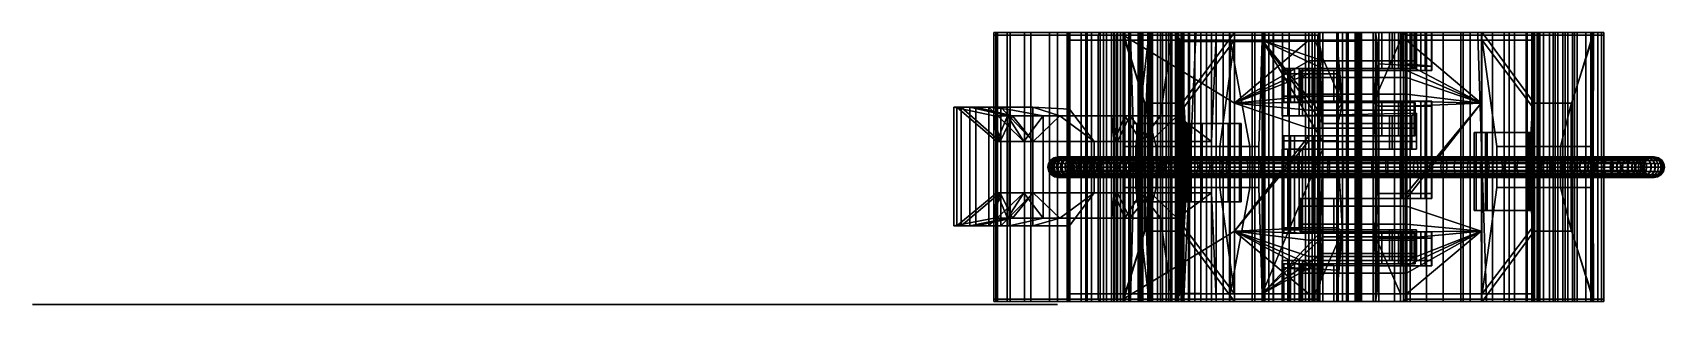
# Model space of a CAD drawing. Extents: x -5.17 to 1.2, y -0.54 to 0.53.
import ezdxf

# ---------------------------------------------------------------- set-up
doc = ezdxf.new("R2010")
doc.units = 0
for name, color, linetype in [('__', 7, 'CONTINUOUS'), ('____', 250, 'CONTINUOUS'), ('_____1', 250, 'CONTINUOUS'), ('_____2', 250, 'CONTINUOUS'), ('MAIN', 7, 'CONTINUOUS'), ('MAIN-BACKUO2', 7, 'CONTINUOUS'), ('MAIN-BACKUP', 7, 'CONTINUOUS'), ('MAIN_1', 7, 'CONTINUOUS')]:
    doc.layers.add(name, color=color, linetype=linetype)

msp = doc.modelspace()

# ---------------------------------------------------------------- meshes
at = {"layer": '__'}
mesh = msp.add_polyface(dxfattribs=at)
corners = [(-5.1714, -0.536, -2.4968), (-5.1714, -0.536, -2.2968), (-4.9714, -0.536, -2.2968), (-4.9714, -0.536, -2.4968), (-4.7714, -0.536, -2.2968), (-4.7714, -0.536, -2.4968), (-4.5714, -0.536, -2.2968), (-4.5714, -0.536, -2.4968), (-5.1714, -0.536, -2.0968), (-4.9714, -0.536, -2.0968), (-4.7714, -0.536, -2.0968), (-4.5714, -0.536, -2.0968), (-5.1714, -0.536, -1.8968), (-4.9714, -0.536, -1.8968), (-4.7714, -0.536, -1.8968), (-4.5714, -0.536, -1.8968), (-5.1714, -0.536, -1.6968), (-4.9714, -0.536, -1.6968), (-4.7714, -0.536, -1.6968), (-4.5714, -0.536, -1.6968), (-5.1714, -0.536, -1.4968), (-4.9714, -0.536, -1.4968), (-4.7714, -0.536, -1.4968), (-4.5714, -0.536, -1.4968), (-5.1714, -0.536, -1.2968), (-4.9714, -0.536, -1.2968), (-4.7714, -0.536, -1.2968), (-4.5714, -0.536, -1.2968), (-5.1714, -0.536, -1.0968), (-4.9714, -0.536, -1.0968), (-4.7714, -0.536, -1.0968), (-4.5714, -0.536, -1.0968), (-5.1714, -0.536, -0.8968), (-4.9714, -0.536, -0.8968), (-4.7714, -0.536, -0.8968), (-4.5714, -0.536, -0.8968), (-5.1714, -0.536, -0.6968), (-4.9714, -0.536, -0.6968), (-4.7714, -0.536, -0.6968), (-4.5714, -0.536, -0.6968), (-5.1714, -0.536, -0.4968), (-4.9714, -0.536, -0.4968), (-4.7714, -0.536, -0.4968), (-4.5714, -0.536, -0.4968), (-5.1714, -0.536, -0.2968), (-4.9714, -0.536, -0.2968), (-4.7714, -0.536, -0.2968), (-5.1714, -0.536, -0.0968), (-4.9714, -0.536, -0.0968), (-4.7714, -0.536, -0.0968), (-5.1714, -0.536, 0.1032), (-4.9714, -0.536, 0.1032), (-4.7714, -0.536, 0.1032), (-5.1714, -0.536, 0.3032), (-4.9714, -0.536, 0.3032), (-4.7714, -0.536, 0.3032), (-5.1714, -0.536, 0.5032), (-4.9714, -0.536, 0.5032), (-4.7714, -0.536, 0.5032), (-5.1714, -0.536, 0.7032), (-4.9714, -0.536, 0.7032), (-4.7714, -0.536, 0.7032), (-5.1714, -0.536, 0.9032), (-4.9714, -0.536, 0.9032), (-4.7714, -0.536, 0.9032), (-5.1714, -0.536, 1.1032), (-4.9714, -0.536, 1.1032), (-4.7714, -0.536, 1.1032), (-5.1714, -0.536, 1.3032), (-4.9714, -0.536, 1.3032), (-4.7714, -0.536, 1.3032), (-5.1714, -0.536, 1.5032), (-4.9714, -0.536, 1.5032), (-4.7714, -0.536, 1.5032)]
mesh.append_faces([[corners[k] for k in face] for face in [(0, 1, 2, 3), (3, 2, 4, 5), (5, 4, 6, 7), (1, 8, 9, 2), (2, 9, 10, 4), (4, 10, 11, 6), (8, 12, 13, 9), (9, 13, 14, 10), (10, 14, 15, 11), (12, 16, 17, 13), (13, 17, 18, 14), (14, 18, 19, 15), (16, 20, 21, 17), (17, 21, 22, 18), (18, 22, 23, 19), (20, 24, 25, 21), (21, 25, 26, 22), (22, 26, 27, 23), (24, 28, 29, 25), (25, 29, 30, 26), (26, 30, 31, 27), (28, 32, 33, 29), (29, 33, 34, 30), (30, 34, 35, 31), (32, 36, 37, 33), (33, 37, 38, 34), (34, 38, 39, 35), (36, 40, 41, 37), (37, 41, 42, 38), (38, 42, 43, 39), (40, 44, 45, 41), (41, 45, 46, 42), (44, 47, 48, 45), (45, 48, 49, 46), (47, 50, 51, 48), (48, 51, 52, 49), (50, 53, 54, 51), (51, 54, 55, 52), (53, 56, 57, 54), (54, 57, 58, 55), (56, 59, 60, 57), (57, 60, 61, 58), (59, 62, 63, 60), (60, 63, 64, 61), (62, 65, 66, 63), (63, 66, 67, 64), (65, 68, 69, 66), (66, 69, 70, 67), (68, 71, 72, 69), (69, 72, 73, 70)]])
mesh = msp.add_polyface(dxfattribs=at)
corners = [(-4.5714, -0.536, -2.4968), (-4.5714, -0.536, -2.2968), (-4.3714, -0.536, -2.2968), (-4.3714, -0.536, -2.4968), (-4.1714, -0.536, -2.2968), (-4.1714, -0.536, -2.4968), (-4.5714, -0.536, -2.0968), (-4.3714, -0.536, -2.0968), (-4.1714, -0.536, -2.0968), (-4.5714, -0.536, -1.8968), (-4.3714, -0.536, -1.8968), (-4.1714, -0.536, -1.8968), (-4.5714, -0.536, -1.6968), (-4.3714, -0.536, -1.6968), (-4.1714, -0.536, -1.6968), (-4.5714, -0.536, -1.4968), (-4.3714, -0.536, -1.4968), (-4.1714, -0.536, -1.4968), (-4.5714, -0.536, -1.2968), (-4.3714, -0.536, -1.2968), (-4.1714, -0.536, -1.2968), (-4.5714, -0.536, -1.0968), (-4.3714, -0.536, -1.0968), (-4.1714, -0.536, -1.0968), (-4.5714, -0.536, -0.8968), (-4.3714, -0.536, -0.8968), (-4.1714, -0.536, -0.8968), (-4.5714, -0.536, -0.6968), (-4.3714, -0.536, -0.6968), (-4.1714, -0.536, -0.6968), (-4.5714, -0.536, -0.4968), (-4.3714, -0.536, -0.4968), (-4.1714, -0.536, -0.4968), (-4.7714, -0.536, -0.4968), (-4.7714, -0.536, -0.2968), (-4.5714, -0.536, -0.2968), (-4.3714, -0.536, -0.2968), (-4.1714, -0.536, -0.2968), (-4.7714, -0.536, -0.0968), (-4.5714, -0.536, -0.0968), (-4.3714, -0.536, -0.0968), (-4.1714, -0.536, -0.0968), (-4.7714, -0.536, 0.1032), (-4.5714, -0.536, 0.1032), (-4.3714, -0.536, 0.1032), (-4.1714, -0.536, 0.1032), (-4.7714, -0.536, 0.3032), (-4.5714, -0.536, 0.3032), (-4.3714, -0.536, 0.3032), (-4.1714, -0.536, 0.3032), (-4.7714, -0.536, 0.5032), (-4.5714, -0.536, 0.5032), (-4.3714, -0.536, 0.5032), (-4.1714, -0.536, 0.5032), (-4.7714, -0.536, 0.7032), (-4.5714, -0.536, 0.7032), (-4.3714, -0.536, 0.7032), (-4.1714, -0.536, 0.7032), (-4.7714, -0.536, 0.9032), (-4.5714, -0.536, 0.9032), (-4.3714, -0.536, 0.9032), (-4.1714, -0.536, 0.9032), (-4.7714, -0.536, 1.1032), (-4.5714, -0.536, 1.1032), (-4.3714, -0.536, 1.1032), (-4.1714, -0.536, 1.1032), (-4.7714, -0.536, 1.3032), (-4.5714, -0.536, 1.3032), (-4.3714, -0.536, 1.3032), (-4.1714, -0.536, 1.3032), (-4.7714, -0.536, 1.5032), (-4.5714, -0.536, 1.5032), (-4.3714, -0.536, 1.5032), (-4.1714, -0.536, 1.5032)]
mesh.append_faces([[corners[k] for k in face] for face in [(0, 1, 2, 3), (3, 2, 4, 5), (1, 6, 7, 2), (2, 7, 8, 4), (6, 9, 10, 7), (7, 10, 11, 8), (9, 12, 13, 10), (10, 13, 14, 11), (12, 15, 16, 13), (13, 16, 17, 14), (15, 18, 19, 16), (16, 19, 20, 17), (18, 21, 22, 19), (19, 22, 23, 20), (21, 24, 25, 22), (22, 25, 26, 23), (24, 27, 28, 25), (25, 28, 29, 26), (27, 30, 31, 28), (28, 31, 32, 29), (33, 34, 35, 30), (30, 35, 36, 31), (31, 36, 37, 32), (34, 38, 39, 35), (35, 39, 40, 36), (36, 40, 41, 37), (38, 42, 43, 39), (39, 43, 44, 40), (40, 44, 45, 41), (42, 46, 47, 43), (43, 47, 48, 44), (44, 48, 49, 45), (46, 50, 51, 47), (47, 51, 52, 48), (48, 52, 53, 49), (50, 54, 55, 51), (51, 55, 56, 52), (52, 56, 57, 53), (54, 58, 59, 55), (55, 59, 60, 56), (56, 60, 61, 57), (58, 62, 63, 59), (59, 63, 64, 60), (60, 64, 65, 61), (62, 66, 67, 63), (63, 67, 68, 64), (64, 68, 69, 65), (66, 70, 71, 67), (67, 71, 72, 68), (68, 72, 73, 69)]])
mesh = msp.add_polyface(dxfattribs=at)
corners = [(-4.1714, -0.536, -2.4968), (-4.1714, -0.536, -2.2968), (-3.9714, -0.536, -2.2968), (-3.9714, -0.536, -2.4968), (-3.7714, -0.536, -2.2968), (-3.7714, -0.536, -2.4968), (-3.5714, -0.536, -2.2968), (-3.5714, -0.536, -2.4968), (-4.1714, -0.536, -2.0968), (-3.9714, -0.536, -2.0968), (-3.7714, -0.536, -2.0968), (-3.5714, -0.536, -2.0968), (-4.1714, -0.536, -1.8968), (-3.9714, -0.536, -1.8968), (-3.7714, -0.536, -1.8968), (-3.5714, -0.536, -1.8968), (-4.1714, -0.536, -1.6968), (-3.9714, -0.536, -1.6968), (-3.7714, -0.536, -1.6968), (-3.5714, -0.536, -1.6968), (-4.1714, -0.536, -1.4968), (-3.9714, -0.536, -1.4968), (-3.7714, -0.536, -1.4968), (-3.5714, -0.536, -1.4968), (-4.1714, -0.536, -1.2968), (-3.9714, -0.536, -1.2968), (-3.7714, -0.536, -1.2968), (-3.5714, -0.536, -1.2968), (-4.1714, -0.536, -1.0968), (-3.9714, -0.536, -1.0968), (-3.7714, -0.536, -1.0968), (-3.5714, -0.536, -1.0968), (-4.1714, -0.536, -0.8968), (-3.9714, -0.536, -0.8968), (-3.7714, -0.536, -0.8968), (-3.5714, -0.536, -0.8968), (-4.1714, -0.536, -0.6968), (-3.9714, -0.536, -0.6968), (-3.7714, -0.536, -0.6968), (-3.5714, -0.536, -0.6968), (-4.1714, -0.536, -0.4968), (-3.9714, -0.536, -0.4968), (-3.7714, -0.536, -0.4968), (-3.5714, -0.536, -0.4968), (-4.1714, -0.536, -0.2968), (-3.9714, -0.536, -0.2968), (-3.7714, -0.536, -0.2968), (-4.1714, -0.536, -0.0968), (-3.9714, -0.536, -0.0968), (-3.7714, -0.536, -0.0968), (-4.1714, -0.536, 0.1032), (-3.9714, -0.536, 0.1032), (-3.7714, -0.536, 0.1032), (-4.1714, -0.536, 0.3032), (-3.9714, -0.536, 0.3032), (-3.7714, -0.536, 0.3032), (-4.1714, -0.536, 0.5032), (-3.9714, -0.536, 0.5032), (-3.7714, -0.536, 0.5032), (-4.1714, -0.536, 0.7032), (-3.9714, -0.536, 0.7032), (-3.7714, -0.536, 0.7032), (-4.1714, -0.536, 0.9032), (-3.9714, -0.536, 0.9032), (-3.7714, -0.536, 0.9032), (-4.1714, -0.536, 1.1032), (-3.9714, -0.536, 1.1032), (-3.7714, -0.536, 1.1032), (-4.1714, -0.536, 1.3032), (-3.9714, -0.536, 1.3032), (-3.7714, -0.536, 1.3032), (-4.1714, -0.536, 1.5032), (-3.9714, -0.536, 1.5032), (-3.7714, -0.536, 1.5032)]
mesh.append_faces([[corners[k] for k in face] for face in [(0, 1, 2, 3), (3, 2, 4, 5), (5, 4, 6, 7), (1, 8, 9, 2), (2, 9, 10, 4), (4, 10, 11, 6), (8, 12, 13, 9), (9, 13, 14, 10), (10, 14, 15, 11), (12, 16, 17, 13), (13, 17, 18, 14), (14, 18, 19, 15), (16, 20, 21, 17), (17, 21, 22, 18), (18, 22, 23, 19), (20, 24, 25, 21), (21, 25, 26, 22), (22, 26, 27, 23), (24, 28, 29, 25), (25, 29, 30, 26), (26, 30, 31, 27), (28, 32, 33, 29), (29, 33, 34, 30), (30, 34, 35, 31), (32, 36, 37, 33), (33, 37, 38, 34), (34, 38, 39, 35), (36, 40, 41, 37), (37, 41, 42, 38), (38, 42, 43, 39), (40, 44, 45, 41), (41, 45, 46, 42), (44, 47, 48, 45), (45, 48, 49, 46), (47, 50, 51, 48), (48, 51, 52, 49), (50, 53, 54, 51), (51, 54, 55, 52), (53, 56, 57, 54), (54, 57, 58, 55), (56, 59, 60, 57), (57, 60, 61, 58), (59, 62, 63, 60), (60, 63, 64, 61), (62, 65, 66, 63), (63, 66, 67, 64), (65, 68, 69, 66), (66, 69, 70, 67), (68, 71, 72, 69), (69, 72, 73, 70)]])
mesh = msp.add_polyface(dxfattribs=at)
corners = [(-3.5714, -0.536, -2.4968), (-3.5714, -0.536, -2.2968), (-3.3714, -0.536, -2.2968), (-3.3714, -0.536, -2.4968), (-3.1714, -0.536, -2.2968), (-3.1714, -0.536, -2.4968), (-3.5714, -0.536, -2.0968), (-3.3714, -0.536, -2.0968), (-3.1714, -0.536, -2.0968), (-3.5714, -0.536, -1.8968), (-3.3714, -0.536, -1.8968), (-3.1714, -0.536, -1.8968), (-3.5714, -0.536, -1.6968), (-3.3714, -0.536, -1.6968), (-3.1714, -0.536, -1.6968), (-3.5714, -0.536, -1.4968), (-3.3714, -0.536, -1.4968), (-3.1714, -0.536, -1.4968), (-3.5714, -0.536, -1.2968), (-3.3714, -0.536, -1.2968), (-3.1714, -0.536, -1.2968), (-3.5714, -0.536, -1.0968), (-3.3714, -0.536, -1.0968), (-3.1714, -0.536, -1.0968), (-3.5714, -0.536, -0.8968), (-3.3714, -0.536, -0.8968), (-3.1714, -0.536, -0.8968), (-3.5714, -0.536, -0.6968), (-3.3714, -0.536, -0.6968), (-3.1714, -0.536, -0.6968), (-3.5714, -0.536, -0.4968), (-3.3714, -0.536, -0.4968), (-3.1714, -0.536, -0.4968), (-3.7714, -0.536, -0.4968), (-3.7714, -0.536, -0.2968), (-3.5714, -0.536, -0.2968), (-3.3714, -0.536, -0.2968), (-3.1714, -0.536, -0.2968), (-3.7714, -0.536, -0.0968), (-3.5714, -0.536, -0.0968), (-3.3714, -0.536, -0.0968), (-3.1714, -0.536, -0.0968), (-3.7714, -0.536, 0.1032), (-3.5714, -0.536, 0.1032), (-3.3714, -0.536, 0.1032), (-3.1714, -0.536, 0.1032), (-3.7714, -0.536, 0.3032), (-3.5714, -0.536, 0.3032), (-3.3714, -0.536, 0.3032), (-3.1714, -0.536, 0.3032), (-3.7714, -0.536, 0.5032), (-3.5714, -0.536, 0.5032), (-3.3714, -0.536, 0.5032), (-3.1714, -0.536, 0.5032), (-3.7714, -0.536, 0.7032), (-3.5714, -0.536, 0.7032), (-3.3714, -0.536, 0.7032), (-3.1714, -0.536, 0.7032), (-3.7714, -0.536, 0.9032), (-3.5714, -0.536, 0.9032), (-3.3714, -0.536, 0.9032), (-3.1714, -0.536, 0.9032), (-3.7714, -0.536, 1.1032), (-3.5714, -0.536, 1.1032), (-3.3714, -0.536, 1.1032), (-3.1714, -0.536, 1.1032), (-3.7714, -0.536, 1.3032), (-3.5714, -0.536, 1.3032), (-3.3714, -0.536, 1.3032), (-3.1714, -0.536, 1.3032), (-3.7714, -0.536, 1.5032), (-3.5714, -0.536, 1.5032), (-3.3714, -0.536, 1.5032), (-3.1714, -0.536, 1.5032)]
mesh.append_faces([[corners[k] for k in face] for face in [(0, 1, 2, 3), (3, 2, 4, 5), (1, 6, 7, 2), (2, 7, 8, 4), (6, 9, 10, 7), (7, 10, 11, 8), (9, 12, 13, 10), (10, 13, 14, 11), (12, 15, 16, 13), (13, 16, 17, 14), (15, 18, 19, 16), (16, 19, 20, 17), (18, 21, 22, 19), (19, 22, 23, 20), (21, 24, 25, 22), (22, 25, 26, 23), (24, 27, 28, 25), (25, 28, 29, 26), (27, 30, 31, 28), (28, 31, 32, 29), (33, 34, 35, 30), (30, 35, 36, 31), (31, 36, 37, 32), (34, 38, 39, 35), (35, 39, 40, 36), (36, 40, 41, 37), (38, 42, 43, 39), (39, 43, 44, 40), (40, 44, 45, 41), (42, 46, 47, 43), (43, 47, 48, 44), (44, 48, 49, 45), (46, 50, 51, 47), (47, 51, 52, 48), (48, 52, 53, 49), (50, 54, 55, 51), (51, 55, 56, 52), (52, 56, 57, 53), (54, 58, 59, 55), (55, 59, 60, 56), (56, 60, 61, 57), (58, 62, 63, 59), (59, 63, 64, 60), (60, 64, 65, 61), (62, 66, 67, 63), (63, 67, 68, 64), (64, 68, 69, 65), (66, 70, 71, 67), (67, 71, 72, 68), (68, 72, 73, 69)]])
mesh = msp.add_polyface(dxfattribs=at)
corners = [(-3.1714, -0.536, -2.4968), (-3.1714, -0.536, -2.2968), (-2.9714, -0.536, -2.2968), (-2.9714, -0.536, -2.4968), (-2.7714, -0.536, -2.2968), (-2.7714, -0.536, -2.4968), (-2.5714, -0.536, -2.2968), (-2.5714, -0.536, -2.4968), (-3.1714, -0.536, -2.0968), (-2.9714, -0.536, -2.0968), (-2.7714, -0.536, -2.0968), (-2.5714, -0.536, -2.0968), (-3.1714, -0.536, -1.8968), (-2.9714, -0.536, -1.8968), (-2.7714, -0.536, -1.8968), (-2.5714, -0.536, -1.8968), (-3.1714, -0.536, -1.6968), (-2.9714, -0.536, -1.6968), (-2.7714, -0.536, -1.6968), (-2.5714, -0.536, -1.6968), (-3.1714, -0.536, -1.4968), (-2.9714, -0.536, -1.4968), (-2.7714, -0.536, -1.4968), (-2.5714, -0.536, -1.4968), (-3.1714, -0.536, -1.2968), (-2.9714, -0.536, -1.2968), (-2.7714, -0.536, -1.2968), (-2.5714, -0.536, -1.2968), (-3.1714, -0.536, -1.0968), (-2.9714, -0.536, -1.0968), (-2.7714, -0.536, -1.0968), (-2.5714, -0.536, -1.0968), (-3.1714, -0.536, -0.8968), (-2.9714, -0.536, -0.8968), (-2.7714, -0.536, -0.8968), (-2.5714, -0.536, -0.8968), (-3.1714, -0.536, -0.6968), (-2.9714, -0.536, -0.6968), (-2.7714, -0.536, -0.6968), (-2.5714, -0.536, -0.6968), (-3.1714, -0.536, -0.4968), (-2.9714, -0.536, -0.4968), (-2.7714, -0.536, -0.4968), (-2.5714, -0.536, -0.4968), (-3.1714, -0.536, -0.2968), (-2.9714, -0.536, -0.2968), (-2.7714, -0.536, -0.2968), (-3.1714, -0.536, -0.0968), (-2.9714, -0.536, -0.0968), (-2.7714, -0.536, -0.0968), (-3.1714, -0.536, 0.1032), (-2.9714, -0.536, 0.1032), (-2.7714, -0.536, 0.1032), (-3.1714, -0.536, 0.3032), (-2.9714, -0.536, 0.3032), (-2.7714, -0.536, 0.3032), (-3.1714, -0.536, 0.5032), (-2.9714, -0.536, 0.5032), (-2.7714, -0.536, 0.5032), (-3.1714, -0.536, 0.7032), (-2.9714, -0.536, 0.7032), (-2.7714, -0.536, 0.7032), (-3.1714, -0.536, 0.9032), (-2.9714, -0.536, 0.9032), (-2.7714, -0.536, 0.9032), (-3.1714, -0.536, 1.1032), (-2.9714, -0.536, 1.1032), (-2.7714, -0.536, 1.1032), (-3.1714, -0.536, 1.3032), (-2.9714, -0.536, 1.3032), (-2.7714, -0.536, 1.3032), (-3.1714, -0.536, 1.5032), (-2.9714, -0.536, 1.5032), (-2.7714, -0.536, 1.5032)]
mesh.append_faces([[corners[k] for k in face] for face in [(0, 1, 2, 3), (3, 2, 4, 5), (5, 4, 6, 7), (1, 8, 9, 2), (2, 9, 10, 4), (4, 10, 11, 6), (8, 12, 13, 9), (9, 13, 14, 10), (10, 14, 15, 11), (12, 16, 17, 13), (13, 17, 18, 14), (14, 18, 19, 15), (16, 20, 21, 17), (17, 21, 22, 18), (18, 22, 23, 19), (20, 24, 25, 21), (21, 25, 26, 22), (22, 26, 27, 23), (24, 28, 29, 25), (25, 29, 30, 26), (26, 30, 31, 27), (28, 32, 33, 29), (29, 33, 34, 30), (30, 34, 35, 31), (32, 36, 37, 33), (33, 37, 38, 34), (34, 38, 39, 35), (36, 40, 41, 37), (37, 41, 42, 38), (38, 42, 43, 39), (40, 44, 45, 41), (41, 45, 46, 42), (44, 47, 48, 45), (45, 48, 49, 46), (47, 50, 51, 48), (48, 51, 52, 49), (50, 53, 54, 51), (51, 54, 55, 52), (53, 56, 57, 54), (54, 57, 58, 55), (56, 59, 60, 57), (57, 60, 61, 58), (59, 62, 63, 60), (60, 63, 64, 61), (62, 65, 66, 63), (63, 66, 67, 64), (65, 68, 69, 66), (66, 69, 70, 67), (68, 71, 72, 69), (69, 72, 73, 70)]])
mesh = msp.add_polyface(dxfattribs=at)
corners = [(-2.5714, -0.536, -2.4968), (-2.5714, -0.536, -2.2968), (-2.3714, -0.536, -2.2968), (-2.3714, -0.536, -2.4968), (-2.1714, -0.536, -2.2968), (-2.1714, -0.536, -2.4968), (-2.5714, -0.536, -2.0968), (-2.3714, -0.536, -2.0968), (-2.1714, -0.536, -2.0968), (-2.5714, -0.536, -1.8968), (-2.3714, -0.536, -1.8968), (-2.1714, -0.536, -1.8968), (-2.5714, -0.536, -1.6968), (-2.3714, -0.536, -1.6968), (-2.1714, -0.536, -1.6968), (-2.5714, -0.536, -1.4968), (-2.3714, -0.536, -1.4968), (-2.1714, -0.536, -1.4968), (-2.5714, -0.536, -1.2968), (-2.3714, -0.536, -1.2968), (-2.1714, -0.536, -1.2968), (-2.5714, -0.536, -1.0968), (-2.3714, -0.536, -1.0968), (-2.1714, -0.536, -1.0968), (-2.5714, -0.536, -0.8968), (-2.3714, -0.536, -0.8968), (-2.1714, -0.536, -0.8968), (-2.5714, -0.536, -0.6968), (-2.3714, -0.536, -0.6968), (-2.1714, -0.536, -0.6968), (-2.5714, -0.536, -0.4968), (-2.3714, -0.536, -0.4968), (-2.1714, -0.536, -0.4968), (-2.7714, -0.536, -0.4968), (-2.7714, -0.536, -0.2968), (-2.5714, -0.536, -0.2968), (-2.3714, -0.536, -0.2968), (-2.1714, -0.536, -0.2968), (-2.7714, -0.536, -0.0968), (-2.5714, -0.536, -0.0968), (-2.3714, -0.536, -0.0968), (-2.1714, -0.536, -0.0968), (-2.7714, -0.536, 0.1032), (-2.5714, -0.536, 0.1032), (-2.3714, -0.536, 0.1032), (-2.1714, -0.536, 0.1032), (-2.7714, -0.536, 0.3032), (-2.5714, -0.536, 0.3032), (-2.3714, -0.536, 0.3032), (-2.1714, -0.536, 0.3032), (-2.7714, -0.536, 0.5032), (-2.5714, -0.536, 0.5032), (-2.3714, -0.536, 0.5032), (-2.1714, -0.536, 0.5032), (-2.7714, -0.536, 0.7032), (-2.5714, -0.536, 0.7032), (-2.3714, -0.536, 0.7032), (-2.1714, -0.536, 0.7032), (-2.7714, -0.536, 0.9032), (-2.5714, -0.536, 0.9032), (-2.3714, -0.536, 0.9032), (-2.1714, -0.536, 0.9032), (-2.7714, -0.536, 1.1032), (-2.5714, -0.536, 1.1032), (-2.3714, -0.536, 1.1032), (-2.1714, -0.536, 1.1032), (-2.7714, -0.536, 1.3032), (-2.5714, -0.536, 1.3032), (-2.3714, -0.536, 1.3032), (-2.1714, -0.536, 1.3032), (-2.7714, -0.536, 1.5032), (-2.5714, -0.536, 1.5032), (-2.3714, -0.536, 1.5032), (-2.1714, -0.536, 1.5032)]
mesh.append_faces([[corners[k] for k in face] for face in [(0, 1, 2, 3), (3, 2, 4, 5), (1, 6, 7, 2), (2, 7, 8, 4), (6, 9, 10, 7), (7, 10, 11, 8), (9, 12, 13, 10), (10, 13, 14, 11), (12, 15, 16, 13), (13, 16, 17, 14), (15, 18, 19, 16), (16, 19, 20, 17), (18, 21, 22, 19), (19, 22, 23, 20), (21, 24, 25, 22), (22, 25, 26, 23), (24, 27, 28, 25), (25, 28, 29, 26), (27, 30, 31, 28), (28, 31, 32, 29), (33, 34, 35, 30), (30, 35, 36, 31), (31, 36, 37, 32), (34, 38, 39, 35), (35, 39, 40, 36), (36, 40, 41, 37), (38, 42, 43, 39), (39, 43, 44, 40), (40, 44, 45, 41), (42, 46, 47, 43), (43, 47, 48, 44), (44, 48, 49, 45), (46, 50, 51, 47), (47, 51, 52, 48), (48, 52, 53, 49), (50, 54, 55, 51), (51, 55, 56, 52), (52, 56, 57, 53), (54, 58, 59, 55), (55, 59, 60, 56), (56, 60, 61, 57), (58, 62, 63, 59), (59, 63, 64, 60), (60, 64, 65, 61), (62, 66, 67, 63), (63, 67, 68, 64), (64, 68, 69, 65), (66, 70, 71, 67), (67, 71, 72, 68), (68, 72, 73, 69)]])
mesh = msp.add_polyface(dxfattribs=at)
corners = [(-2.1714, -0.536, -2.4968), (-2.1714, -0.536, -2.2968), (-1.9714, -0.536, -2.2968), (-1.9714, -0.536, -2.4968), (-1.7714, -0.536, -2.2968), (-1.7714, -0.536, -2.4968), (-1.5714, -0.536, -2.2968), (-1.5714, -0.536, -2.4968), (-2.1714, -0.536, -2.0968), (-1.9714, -0.536, -2.0968), (-1.7714, -0.536, -2.0968), (-1.5714, -0.536, -2.0968), (-2.1714, -0.536, -1.8968), (-1.9714, -0.536, -1.8968), (-1.7714, -0.536, -1.8968), (-1.5714, -0.536, -1.8968), (-2.1714, -0.536, -1.6968), (-1.9714, -0.536, -1.6968), (-1.7714, -0.536, -1.6968), (-1.5714, -0.536, -1.6968), (-2.1714, -0.536, -1.4968), (-1.9714, -0.536, -1.4968), (-1.7714, -0.536, -1.4968), (-1.5714, -0.536, -1.4968), (-2.1714, -0.536, -1.2968), (-1.9714, -0.536, -1.2968), (-1.7714, -0.536, -1.2968), (-1.5714, -0.536, -1.2968), (-2.1714, -0.536, -1.0968), (-1.9714, -0.536, -1.0968), (-1.7714, -0.536, -1.0968), (-1.5714, -0.536, -1.0968), (-2.1714, -0.536, -0.8968), (-1.9714, -0.536, -0.8968), (-1.7714, -0.536, -0.8968), (-1.5714, -0.536, -0.8968), (-2.1714, -0.536, -0.6968), (-1.9714, -0.536, -0.6968), (-1.7714, -0.536, -0.6968), (-1.5714, -0.536, -0.6968), (-2.1714, -0.536, -0.4968), (-1.9714, -0.536, -0.4968), (-1.7714, -0.536, -0.4968), (-1.5714, -0.536, -0.4968), (-2.1714, -0.536, -0.2968), (-1.9714, -0.536, -0.2968), (-1.7714, -0.536, -0.2968), (-2.1714, -0.536, -0.0968), (-1.9714, -0.536, -0.0968), (-1.7714, -0.536, -0.0968), (-2.1714, -0.536, 0.1032), (-1.9714, -0.536, 0.1032), (-1.7714, -0.536, 0.1032), (-2.1714, -0.536, 0.3032), (-1.9714, -0.536, 0.3032), (-1.7714, -0.536, 0.3032), (-2.1714, -0.536, 0.5032), (-1.9714, -0.536, 0.5032), (-1.7714, -0.536, 0.5032), (-2.1714, -0.536, 0.7032), (-1.9714, -0.536, 0.7032), (-1.7714, -0.536, 0.7032), (-2.1714, -0.536, 0.9032), (-1.9714, -0.536, 0.9032), (-1.7714, -0.536, 0.9032), (-2.1714, -0.536, 1.1032), (-1.9714, -0.536, 1.1032), (-1.7714, -0.536, 1.1032), (-2.1714, -0.536, 1.3032), (-1.9714, -0.536, 1.3032), (-1.7714, -0.536, 1.3032), (-2.1714, -0.536, 1.5032), (-1.9714, -0.536, 1.5032), (-1.7714, -0.536, 1.5032)]
mesh.append_faces([[corners[k] for k in face] for face in [(0, 1, 2, 3), (3, 2, 4, 5), (5, 4, 6, 7), (1, 8, 9, 2), (2, 9, 10, 4), (4, 10, 11, 6), (8, 12, 13, 9), (9, 13, 14, 10), (10, 14, 15, 11), (12, 16, 17, 13), (13, 17, 18, 14), (14, 18, 19, 15), (16, 20, 21, 17), (17, 21, 22, 18), (18, 22, 23, 19), (20, 24, 25, 21), (21, 25, 26, 22), (22, 26, 27, 23), (24, 28, 29, 25), (25, 29, 30, 26), (26, 30, 31, 27), (28, 32, 33, 29), (29, 33, 34, 30), (30, 34, 35, 31), (32, 36, 37, 33), (33, 37, 38, 34), (34, 38, 39, 35), (36, 40, 41, 37), (37, 41, 42, 38), (38, 42, 43, 39), (40, 44, 45, 41), (41, 45, 46, 42), (44, 47, 48, 45), (45, 48, 49, 46), (47, 50, 51, 48), (48, 51, 52, 49), (50, 53, 54, 51), (51, 54, 55, 52), (53, 56, 57, 54), (54, 57, 58, 55), (56, 59, 60, 57), (57, 60, 61, 58), (59, 62, 63, 60), (60, 63, 64, 61), (62, 65, 66, 63), (63, 66, 67, 64), (65, 68, 69, 66), (66, 69, 70, 67), (68, 71, 72, 69), (69, 72, 73, 70)]])
mesh = msp.add_polyface(dxfattribs=at)
corners = [(-1.5714, -0.536, -2.4968), (-1.5714, -0.536, -2.2968), (-1.3714, -0.536, -2.2968), (-1.3714, -0.536, -2.4968), (-1.1714, -0.536, -2.2968), (-1.1714, -0.536, -2.4968), (-1.5714, -0.536, -2.0968), (-1.3714, -0.536, -2.0968), (-1.1714, -0.536, -2.0968), (-1.5714, -0.536, -1.8968), (-1.3714, -0.536, -1.8968), (-1.1714, -0.536, -1.8968), (-1.5714, -0.536, -1.6968), (-1.3714, -0.536, -1.6968), (-1.1714, -0.536, -1.6968), (-1.5714, -0.536, -1.4968), (-1.3714, -0.536, -1.4968), (-1.1714, -0.536, -1.4968), (-1.5714, -0.536, -1.2968), (-1.3714, -0.536, -1.2968), (-1.1714, -0.536, -1.2968), (-1.5714, -0.536, -1.0968), (-1.3714, -0.536, -1.0968), (-1.1714, -0.536, -1.0968), (-1.5714, -0.536, -0.8968), (-1.3714, -0.536, -0.8968), (-1.1714, -0.536, -0.8968), (-1.5714, -0.536, -0.6968), (-1.3714, -0.536, -0.6968), (-1.1714, -0.536, -0.6968), (-1.5714, -0.536, -0.4968), (-1.3714, -0.536, -0.4968), (-1.1714, -0.536, -0.4968), (-1.7714, -0.536, -0.4968), (-1.7714, -0.536, -0.2968), (-1.5714, -0.536, -0.2968), (-1.3714, -0.536, -0.2968), (-1.1714, -0.536, -0.2968), (-1.7714, -0.536, -0.0968), (-1.5714, -0.536, -0.0968), (-1.3714, -0.536, -0.0968), (-1.1714, -0.536, -0.0968), (-1.7714, -0.536, 0.1032), (-1.5714, -0.536, 0.1032), (-1.3714, -0.536, 0.1032), (-1.1714, -0.536, 0.1032), (-1.7714, -0.536, 0.3032), (-1.5714, -0.536, 0.3032), (-1.3714, -0.536, 0.3032), (-1.1714, -0.536, 0.3032), (-1.7714, -0.536, 0.5032), (-1.5714, -0.536, 0.5032), (-1.3714, -0.536, 0.5032), (-1.1714, -0.536, 0.5032), (-1.7714, -0.536, 0.7032), (-1.5714, -0.536, 0.7032), (-1.3714, -0.536, 0.7032), (-1.1714, -0.536, 0.7032), (-1.7714, -0.536, 0.9032), (-1.5714, -0.536, 0.9032), (-1.3714, -0.536, 0.9032), (-1.1714, -0.536, 0.9032), (-1.7714, -0.536, 1.1032), (-1.5714, -0.536, 1.1032), (-1.3714, -0.536, 1.1032), (-1.1714, -0.536, 1.1032), (-1.7714, -0.536, 1.3032), (-1.5714, -0.536, 1.3032), (-1.3714, -0.536, 1.3032), (-1.1714, -0.536, 1.3032), (-1.7714, -0.536, 1.5032), (-1.5714, -0.536, 1.5032), (-1.3714, -0.536, 1.5032), (-1.1714, -0.536, 1.5032)]
mesh.append_faces([[corners[k] for k in face] for face in [(0, 1, 2, 3), (3, 2, 4, 5), (1, 6, 7, 2), (2, 7, 8, 4), (6, 9, 10, 7), (7, 10, 11, 8), (9, 12, 13, 10), (10, 13, 14, 11), (12, 15, 16, 13), (13, 16, 17, 14), (15, 18, 19, 16), (16, 19, 20, 17), (18, 21, 22, 19), (19, 22, 23, 20), (21, 24, 25, 22), (22, 25, 26, 23), (24, 27, 28, 25), (25, 28, 29, 26), (27, 30, 31, 28), (28, 31, 32, 29), (33, 34, 35, 30), (30, 35, 36, 31), (31, 36, 37, 32), (34, 38, 39, 35), (35, 39, 40, 36), (36, 40, 41, 37), (38, 42, 43, 39), (39, 43, 44, 40), (40, 44, 45, 41), (42, 46, 47, 43), (43, 47, 48, 44), (44, 48, 49, 45), (46, 50, 51, 47), (47, 51, 52, 48), (48, 52, 53, 49), (50, 54, 55, 51), (51, 55, 56, 52), (52, 56, 57, 53), (54, 58, 59, 55), (55, 59, 60, 56), (56, 60, 61, 57), (58, 62, 63, 59), (59, 63, 64, 60), (60, 64, 65, 61), (62, 66, 67, 63), (63, 67, 68, 64), (64, 68, 69, 65), (66, 70, 71, 67), (67, 71, 72, 68), (68, 72, 73, 69)]])
at = {"layer": '____'}
mesh = msp.add_polyface(dxfattribs=at)
corners = [(-1.146, 0.0256, 0.3548), (-1.1525, 0.0138, 0.3568), (-1.1686, 0.0138, 0.3001), (-1.1621, 0.0256, 0.2984), (-1.149, 0.0361, 0.295), (-1.1753, 0.0256, 0.2413), (-1.1621, 0.0361, 0.2386), (-1.182, 0.0138, 0.2427), (-1.171, 0, 0.3007), (-1.1844, 0, 0.2432), (-1.1452, 0.04, 0.2351), (-1.1725, 0.0361, 0.1815), (-1.1554, 0.04, 0.1789), (-1.1858, 0.0256, 0.1836), (-1.1925, 0.0138, 0.1847), (-1.1949, 0, 0.185), (-1.1417, 0.0376, 0.1767), (-1.1628, 0.04, 0.1222), (-1.1491, 0.0376, 0.1208), (-1.18, 0.0361, 0.124), (-1.1934, 0.0256, 0.1255), (-1.2002, 0.0138, 0.1262), (-1.2026, 0, 0.1265), (-1.1675, 0.04, 0.0653), (-1.1537, 0.0376, 0.0645), (-1.1847, 0.0361, 0.0663), (-1.1982, 0.0256, 0.067), (-1.205, 0.0138, 0.0674), (-1.2074, 0, 0.0676), (-1.1694, 0.04, 0.0082), (-1.1555, 0.0376, 0.0081), (-1.1866, 0.0361, 0.0083), (-1.2001, 0.0256, 0.0084), (-1.2069, 0.0138, 0.0085), (-1.2094, 0, 0.0085), (-1.1684, 0.04, -0.049), (-1.1546, 0.0376, -0.0484), (-1.1857, 0.0361, -0.0497), (-1.1992, 0.0256, -0.0502), (-1.2059, 0.0138, -0.0505), (-1.2084, 0, -0.0506), (-1.1647, 0.04, -0.106), (-1.1509, 0.0376, -0.1048), (-1.1819, 0.0361, -0.1075), (-1.1954, 0.0256, -0.1088), (-1.2021, 0.0138, -0.1094), (-1.2045, 0, -0.1096), (-1.1582, 0.04, -0.1628), (-1.1445, 0.0376, -0.1609), (-1.1753, 0.0361, -0.1652), (-1.1887, 0.0256, -0.167), (-1.1954, 0.0138, -0.168), (-1.1978, 0, -0.1683), (-1.1659, 0.0361, -0.2224), (-1.1489, 0.04, -0.2192), (-1.1792, 0.0256, -0.2249), (-1.1858, 0.0138, -0.2262), (-1.1882, 0, -0.2266), (-1.1537, 0.0361, -0.2791), (-1.1369, 0.04, -0.275), (-1.1668, 0.0256, -0.2823), (-1.1734, 0.0138, -0.2838), (-1.1758, 0, -0.2844), (-1.1517, 0.0256, -0.3389), (-1.1387, 0.0361, -0.3351), (-1.1582, 0.0138, -0.3408), (-1.1605, 0, -0.3415), (-1.1425, 0, -0.3978), (-1.1402, 0.0138, -0.397)]
mesh.append_faces([[corners[k] for k in face] for face in [(0, 1, 2, 3), (4, 3, 5, 6), (3, 2, 7, 5), (2, 8, 9, 7), (10, 6, 11, 12), (6, 5, 13, 11), (5, 7, 14, 13), (7, 9, 15, 14), (16, 12, 17, 18), (12, 11, 19, 17), (11, 13, 20, 19), (13, 14, 21, 20), (14, 15, 22, 21), (18, 17, 23, 24), (17, 19, 25, 23), (19, 20, 26, 25), (20, 21, 27, 26), (21, 22, 28, 27), (24, 23, 29, 30), (23, 25, 31, 29), (25, 26, 32, 31), (26, 27, 33, 32), (27, 28, 34, 33), (30, 29, 35, 36), (29, 31, 37, 35), (31, 32, 38, 37), (32, 33, 39, 38), (33, 34, 40, 39), (36, 35, 41, 42), (35, 37, 43, 41), (37, 38, 44, 43), (38, 39, 45, 44), (39, 40, 46, 45), (42, 41, 47, 48), (41, 43, 49, 47), (43, 44, 50, 49), (44, 45, 51, 50), (45, 46, 52, 51), (47, 49, 53, 54), (49, 50, 55, 53), (50, 51, 56, 55), (51, 52, 57, 56), (54, 53, 58, 59), (53, 55, 60, 58), (55, 56, 61, 60), (56, 57, 62, 61), (58, 60, 63, 64), (60, 61, 65, 63), (61, 62, 66, 65), (65, 66, 67, 68)]])
mesh = msp.add_polyface(dxfattribs=at)
corners = [(-1.1548, 0, 0.3575), (-1.1511, -0.0173, 0.3564), (-1.1672, -0.0173, 0.2997), (-1.171, 0, 0.3007), (-1.141, -0.0308, 0.3533), (-1.157, -0.0308, 0.2971), (-1.1525, 0.0138, 0.3568), (-1.1686, 0.0138, 0.3001), (-1.1805, -0.0173, 0.2424), (-1.1844, 0, 0.2432), (-1.1702, -0.0308, 0.2403), (-1.1457, -0.0376, 0.2942), (-1.1588, -0.0376, 0.2379), (-1.1911, -0.0173, 0.1844), (-1.1949, 0, 0.185), (-1.1807, -0.0308, 0.1828), (-1.1691, -0.0376, 0.181), (-1.1452, -0.04, 0.2351), (-1.1554, -0.04, 0.1789), (-1.1987, -0.0173, 0.126), (-1.2026, 0, 0.1265), (-1.1883, -0.0308, 0.1249), (-1.1766, -0.0376, 0.1237), (-1.1628, -0.04, 0.1222), (-1.1383, -0.0361, 0.1762), (-1.1456, -0.0361, 0.1204), (-1.2035, -0.0173, 0.0673), (-1.2074, 0, 0.0676), (-1.193, -0.0308, 0.0667), (-1.1813, -0.0376, 0.0661), (-1.1675, -0.04, 0.0653), (-1.1502, -0.0361, 0.0643), (-1.2054, -0.0173, 0.0085), (-1.2094, 0, 0.0085), (-1.1949, -0.0308, 0.0084), (-1.1832, -0.0376, 0.0083), (-1.1694, -0.04, 0.0082), (-1.1521, -0.0361, 0.008), (-1.2045, -0.0173, -0.0504), (-1.2084, 0, -0.0506), (-1.194, -0.0308, -0.05), (-1.1823, -0.0376, -0.0495), (-1.1684, -0.04, -0.049), (-1.1511, -0.0361, -0.0483), (-1.2007, -0.0173, -0.1092), (-1.2045, 0, -0.1096), (-1.1902, -0.0308, -0.1083), (-1.1785, -0.0376, -0.1072), (-1.1647, -0.04, -0.106), (-1.1475, -0.0361, -0.1044), (-1.1939, -0.0173, -0.1678), (-1.1978, 0, -0.1683), (-1.1835, -0.0308, -0.1663), (-1.1719, -0.0376, -0.1647), (-1.1582, -0.04, -0.1628), (-1.1411, -0.0361, -0.1604), (-1.1844, -0.0173, -0.2259), (-1.1882, 0, -0.2266), (-1.174, -0.0308, -0.2239), (-1.1625, -0.0376, -0.2217), (-1.1489, -0.04, -0.2192), (-1.172, -0.0173, -0.2835), (-1.1758, 0, -0.2844), (-1.1618, -0.0308, -0.281), (-1.1503, -0.0376, -0.2783), (-1.1568, -0.0173, -0.3404), (-1.1605, 0, -0.3415), (-1.1467, -0.0308, -0.3375), (-1.1388, -0.0173, -0.3965), (-1.1425, 0, -0.3978)]
mesh.append_faces([[corners[k] for k in face] for face in [(0, 1, 2, 3), (1, 4, 5, 2), (6, 0, 3, 7), (3, 2, 8, 9), (2, 5, 10, 8), (5, 11, 12, 10), (9, 8, 13, 14), (8, 10, 15, 13), (10, 12, 16, 15), (12, 17, 18, 16), (14, 13, 19, 20), (13, 15, 21, 19), (15, 16, 22, 21), (16, 18, 23, 22), (18, 24, 25, 23), (20, 19, 26, 27), (19, 21, 28, 26), (21, 22, 29, 28), (22, 23, 30, 29), (23, 25, 31, 30), (27, 26, 32, 33), (26, 28, 34, 32), (28, 29, 35, 34), (29, 30, 36, 35), (30, 31, 37, 36), (33, 32, 38, 39), (32, 34, 40, 38), (34, 35, 41, 40), (35, 36, 42, 41), (36, 37, 43, 42), (39, 38, 44, 45), (38, 40, 46, 44), (40, 41, 47, 46), (41, 42, 48, 47), (42, 43, 49, 48), (45, 44, 50, 51), (44, 46, 52, 50), (46, 47, 53, 52), (47, 48, 54, 53), (48, 49, 55, 54), (51, 50, 56, 57), (50, 52, 58, 56), (52, 53, 59, 58), (53, 54, 60, 59), (57, 56, 61, 62), (56, 58, 63, 61), (58, 59, 64, 63), (62, 61, 65, 66), (61, 63, 67, 65), (66, 65, 68, 69)]])
mesh = msp.add_polyface(dxfattribs=at)
corners = [(-1.1142, 0, 0.4685), (-1.1106, -0.0173, 0.4669), (-1.1322, -0.0173, 0.4122), (-1.1359, 0, 0.4135), (-1.1009, -0.0308, 0.4628), (-1.1223, -0.0308, 0.4085), (-1.1511, -0.0173, 0.3564), (-1.1548, 0, 0.3575), (-1.141, -0.0308, 0.3533), (-1.1113, -0.0376, 0.4045), (-1.1298, -0.0376, 0.3498), (-1.0983, -0.04, 0.3998), (-1.1166, -0.04, 0.3457), (-1.1457, -0.0376, 0.2942), (-1.157, -0.0308, 0.2971), (-1.1323, -0.04, 0.2907), (-1.1001, -0.0361, 0.3405), (-1.1155, -0.0361, 0.2864), (-1.1452, -0.04, 0.2351), (-1.1588, -0.0376, 0.2379), (-1.1283, -0.0361, 0.2316), (-1.1025, -0.0256, 0.283), (-1.1151, -0.0256, 0.2288), (-1.1383, -0.0361, 0.1762), (-1.1554, -0.04, 0.1789), (-1.125, -0.0256, 0.1741), (-1.1084, -0.0138, 0.2275), (-1.1183, -0.0138, 0.1731), (-1.106, 0, 0.227), (-1.1159, 0, 0.1727), (-1.1322, -0.0256, 0.119), (-1.1456, -0.0361, 0.1204), (-1.1255, -0.0138, 0.1182), (-1.1231, 0, 0.118), (-1.1368, -0.0256, 0.0635), (-1.1502, -0.0361, 0.0643), (-1.13, -0.0138, 0.0631), (-1.1276, 0, 0.063), (-1.1386, -0.0256, 0.0079), (-1.1521, -0.0361, 0.008), (-1.1318, -0.0138, 0.0079), (-1.1294, 0, 0.0078), (-1.1377, -0.0256, -0.0477), (-1.1511, -0.0361, -0.0483), (-1.1309, -0.0138, -0.0474), (-1.1285, 0, -0.0473), (-1.134, -0.0256, -0.1032), (-1.1475, -0.0361, -0.1044), (-1.1273, -0.0138, -0.1026), (-1.1249, 0, -0.1024), (-1.1277, -0.0256, -0.1585), (-1.1411, -0.0361, -0.1604), (-1.121, -0.0138, -0.1576), (-1.1186, 0, -0.1572), (-1.1582, -0.04, -0.1628), (-1.1319, -0.0361, -0.2159), (-1.1489, -0.04, -0.2192), (-1.1187, -0.0256, -0.2134), (-1.112, -0.0138, -0.2122), (-1.1096, 0, -0.2117), (-1.1625, -0.0376, -0.2217), (-1.1369, -0.04, -0.275), (-1.1503, -0.0376, -0.2783), (-1.1201, -0.0361, -0.271), (-1.107, -0.0256, -0.2678), (-1.1618, -0.0308, -0.281), (-1.1354, -0.0376, -0.3342), (-1.1467, -0.0308, -0.3375), (-1.1221, -0.04, -0.3303), (-1.1055, -0.0361, -0.3254), (-1.1568, -0.0173, -0.3404), (-1.1289, -0.0308, -0.3931), (-1.1388, -0.0173, -0.3965), (-1.1178, -0.0376, -0.3892), (-1.1047, -0.04, -0.3847), (-1.1425, 0, -0.3978), (-1.1181, -0.0173, -0.4517), (-1.1217, 0, -0.4532), (-1.1084, -0.0308, -0.4478), (-1.0975, -0.0376, -0.4434)]
mesh.append_faces([[corners[k] for k in face] for face in [(0, 1, 2, 3), (1, 4, 5, 2), (3, 2, 6, 7), (2, 5, 8, 6), (5, 9, 10, 8), (9, 11, 12, 10), (8, 10, 13, 14), (10, 12, 15, 13), (12, 16, 17, 15), (13, 15, 18, 19), (15, 17, 20, 18), (17, 21, 22, 20), (18, 20, 23, 24), (20, 22, 25, 23), (22, 26, 27, 25), (26, 28, 29, 27), (23, 25, 30, 31), (25, 27, 32, 30), (27, 29, 33, 32), (31, 30, 34, 35), (30, 32, 36, 34), (32, 33, 37, 36), (35, 34, 38, 39), (34, 36, 40, 38), (36, 37, 41, 40), (39, 38, 42, 43), (38, 40, 44, 42), (40, 41, 45, 44), (43, 42, 46, 47), (42, 44, 48, 46), (44, 45, 49, 48), (47, 46, 50, 51), (46, 48, 52, 50), (48, 49, 53, 52), (54, 51, 55, 56), (51, 50, 57, 55), (50, 52, 58, 57), (52, 53, 59, 58), (60, 56, 61, 62), (56, 55, 63, 61), (55, 57, 64, 63), (65, 62, 66, 67), (62, 61, 68, 66), (61, 63, 69, 68), (70, 67, 71, 72), (67, 66, 73, 71), (66, 68, 74, 73), (75, 72, 76, 77), (72, 71, 78, 76), (71, 73, 79, 78)]])
mesh = msp.add_polyface(dxfattribs=at)
corners = [(-1.1057, 0.0256, 0.4649), (-1.112, 0.0138, 0.4675), (-1.1336, 0.0138, 0.4127), (-1.1272, 0.0256, 0.4103), (-1.1142, 0, 0.4685), (-1.1359, 0, 0.4135), (-1.0983, 0.04, 0.3998), (-1.1145, 0.0361, 0.4057), (-1.1331, 0.0361, 0.3508), (-1.1166, 0.04, 0.3457), (-1.146, 0.0256, 0.3548), (-1.1525, 0.0138, 0.3568), (-1.1548, 0, 0.3575), (-1.1034, 0.0376, 0.3415), (-1.1323, 0.04, 0.2907), (-1.1189, 0.0376, 0.2873), (-1.149, 0.0361, 0.295), (-1.1621, 0.0256, 0.2984), (-1.1075, 0.0308, 0.2843), (-1.1316, 0.0376, 0.2323), (-1.1201, 0.0308, 0.2299), (-1.1452, 0.04, 0.2351), (-1.1621, 0.0361, 0.2386), (-1.106, 0, 0.227), (-1.1098, 0.0173, 0.2278), (-1.1197, 0.0173, 0.1733), (-1.1159, 0, 0.1727), (-1.1301, 0.0308, 0.1749), (-1.1417, 0.0376, 0.1767), (-1.1554, 0.04, 0.1789), (-1.1269, 0.0173, 0.1184), (-1.1231, 0, 0.118), (-1.1374, 0.0308, 0.1195), (-1.1491, 0.0376, 0.1208), (-1.1315, 0.0173, 0.0632), (-1.1276, 0, 0.063), (-1.1419, 0.0308, 0.0638), (-1.1537, 0.0376, 0.0645), (-1.1333, 0.0173, 0.0079), (-1.1294, 0, 0.0078), (-1.1438, 0.0308, 0.008), (-1.1555, 0.0376, 0.0081), (-1.1324, 0.0173, -0.0475), (-1.1285, 0, -0.0473), (-1.1429, 0.0308, -0.0479), (-1.1546, 0.0376, -0.0484), (-1.1287, 0.0173, -0.1028), (-1.1249, 0, -0.1024), (-1.1392, 0.0308, -0.1037), (-1.1509, 0.0376, -0.1048), (-1.1224, 0.0173, -0.1578), (-1.1186, 0, -0.1572), (-1.1329, 0.0308, -0.1592), (-1.1445, 0.0376, -0.1609), (-1.1134, 0.0173, -0.2124), (-1.1096, 0, -0.2117), (-1.1238, 0.0308, -0.2144), (-1.1353, 0.0376, -0.2166), (-1.1582, 0.04, -0.1628), (-1.1489, 0.04, -0.2192), (-1.112, 0.0308, -0.269), (-1.1018, 0.0173, -0.2666), (-1.1234, 0.0376, -0.2718), (-1.1369, 0.04, -0.275), (-1.1089, 0.0376, -0.3264), (-1.0976, 0.0308, -0.3231), (-1.1221, 0.04, -0.3303), (-1.1537, 0.0361, -0.2791), (-1.1387, 0.0361, -0.3351), (-1.121, 0.0361, -0.3904), (-1.1047, 0.04, -0.3847), (-1.1517, 0.0256, -0.3389), (-1.1338, 0.0256, -0.3948), (-1.1582, 0.0138, -0.3408), (-1.1402, 0.0138, -0.397), (-1.1132, 0.0256, -0.4497), (-1.1007, 0.0361, -0.4447), (-1.1195, 0.0138, -0.4523), (-1.1425, 0, -0.3978), (-1.1217, 0, -0.4532)]
mesh.append_faces([[corners[k] for k in face] for face in [(0, 1, 2, 3), (1, 4, 5, 2), (6, 7, 8, 9), (7, 3, 10, 8), (3, 2, 11, 10), (2, 5, 12, 11), (13, 9, 14, 15), (9, 8, 16, 14), (8, 10, 17, 16), (18, 15, 19, 20), (15, 14, 21, 19), (14, 16, 22, 21), (23, 24, 25, 26), (24, 20, 27, 25), (20, 19, 28, 27), (19, 21, 29, 28), (26, 25, 30, 31), (25, 27, 32, 30), (27, 28, 33, 32), (31, 30, 34, 35), (30, 32, 36, 34), (32, 33, 37, 36), (35, 34, 38, 39), (34, 36, 40, 38), (36, 37, 41, 40), (39, 38, 42, 43), (38, 40, 44, 42), (40, 41, 45, 44), (43, 42, 46, 47), (42, 44, 48, 46), (44, 45, 49, 48), (47, 46, 50, 51), (46, 48, 52, 50), (48, 49, 53, 52), (51, 50, 54, 55), (50, 52, 56, 54), (52, 53, 57, 56), (53, 58, 59, 57), (54, 56, 60, 61), (56, 57, 62, 60), (57, 59, 63, 62), (60, 62, 64, 65), (62, 63, 66, 64), (63, 67, 68, 66), (66, 68, 69, 70), (68, 71, 72, 69), (71, 73, 74, 72), (69, 72, 75, 76), (72, 74, 77, 75), (74, 78, 79, 77)]])
mesh = msp.add_polyface(dxfattribs=at)
corners = [(-1.0315, 0.0138, 0.6248), (-1.0336, 0, 0.626), (-1.063, 0, 0.5749), (-1.0609, 0.0138, 0.5737), (-1.0279, 0.04, 0.5558), (-1.0431, 0.0361, 0.564), (-1.0695, 0.0361, 0.5124), (-1.0539, 0.04, 0.5049), (-1.0549, 0.0256, 0.5705), (-1.0816, 0.0256, 0.5183), (-1.0877, 0.0138, 0.5212), (-1.0899, 0, 0.5223), (-1.0308, 0.0308, 0.4938), (-1.0414, 0.0376, 0.4989), (-1.0646, 0.0376, 0.4475), (-1.0538, 0.0308, 0.4429), (-1.0774, 0.04, 0.4529), (-1.0933, 0.0361, 0.4596), (-1.1057, 0.0256, 0.4649), (-1.112, 0.0138, 0.4675), (-1.1142, 0, 0.4685), (-1.0405, 0, 0.4373), (-1.0441, 0.0173, 0.4388), (-1.0644, 0.0173, 0.3873), (-1.0607, 0, 0.386), (-1.0743, 0.0308, 0.391), (-1.0853, 0.0376, 0.395), (-1.0983, 0.04, 0.3998), (-1.1145, 0.0361, 0.4057), (-1.1272, 0.0256, 0.4103), (-1.0822, 0.0173, 0.3349), (-1.0784, 0, 0.3338), (-1.0922, 0.0308, 0.338), (-1.1034, 0.0376, 0.3415), (-1.1166, 0.04, 0.3457), (-1.0973, 0.0173, 0.2817), (-1.0935, 0, 0.2807), (-1.1075, 0.0308, 0.2843), (-1.1189, 0.0376, 0.2873), (-1.1098, 0.0173, 0.2278), (-1.106, 0, 0.227), (-1.1201, 0.0308, 0.2299), (-1.1096, 0, -0.2117), (-1.1134, 0.0173, -0.2124), (-1.1018, 0.0173, -0.2666), (-1.098, 0, -0.2657), (-1.0875, 0.0173, -0.3201), (-1.0838, 0, -0.319), (-1.112, 0.0308, -0.269), (-1.0976, 0.0308, -0.3231), (-1.0706, 0.0173, -0.3729), (-1.0669, 0, -0.3716), (-1.0805, 0.0308, -0.3763), (-1.1089, 0.0376, -0.3264), (-1.0916, 0.0376, -0.3802), (-1.1221, 0.04, -0.3303), (-1.1047, 0.04, -0.3847), (-1.0512, 0.0173, -0.4247), (-1.0475, 0, -0.4233), (-1.0609, 0.0308, -0.4287), (-1.0718, 0.0376, -0.433), (-1.0846, 0.04, -0.4382), (-1.121, 0.0361, -0.3904), (-1.1007, 0.0361, -0.4447), (-1.0494, 0.0376, -0.4849), (-1.0387, 0.0308, -0.48), (-1.062, 0.04, -0.4907), (-1.0777, 0.0361, -0.4979), (-1.1132, 0.0256, -0.4497), (-1.0899, 0.0256, -0.5036), (-1.1195, 0.0138, -0.4523), (-1.0961, 0.0138, -0.5064), (-1.1217, 0, -0.4532), (-1.0983, 0, -0.5075), (-1.0521, 0.0361, -0.55), (-1.0368, 0.04, -0.542), (-1.064, 0.0256, -0.5562), (-1.07, 0.0138, -0.5594), (-1.0722, 0, -0.5605), (-1.0415, 0.0138, -0.611), (-1.0356, 0.0256, -0.6076), (-1.0436, 0, -0.6122)]
mesh.append_faces([[corners[k] for k in face] for face in [(0, 1, 2, 3), (4, 5, 6, 7), (5, 8, 9, 6), (8, 3, 10, 9), (3, 2, 11, 10), (12, 13, 14, 15), (13, 7, 16, 14), (7, 6, 17, 16), (6, 9, 18, 17), (9, 10, 19, 18), (10, 11, 20, 19), (21, 22, 23, 24), (22, 15, 25, 23), (15, 14, 26, 25), (14, 16, 27, 26), (16, 17, 28, 27), (17, 18, 29, 28), (24, 23, 30, 31), (23, 25, 32, 30), (25, 26, 33, 32), (26, 27, 34, 33), (31, 30, 35, 36), (30, 32, 37, 35), (32, 33, 38, 37), (36, 35, 39, 40), (35, 37, 41, 39), (42, 43, 44, 45), (45, 44, 46, 47), (44, 48, 49, 46), (47, 46, 50, 51), (46, 49, 52, 50), (49, 53, 54, 52), (53, 55, 56, 54), (51, 50, 57, 58), (50, 52, 59, 57), (52, 54, 60, 59), (54, 56, 61, 60), (56, 62, 63, 61), (59, 60, 64, 65), (60, 61, 66, 64), (61, 63, 67, 66), (63, 68, 69, 67), (68, 70, 71, 69), (70, 72, 73, 71), (66, 67, 74, 75), (67, 69, 76, 74), (69, 71, 77, 76), (71, 73, 78, 77), (76, 77, 79, 80), (77, 78, 81, 79)]])
mesh = msp.add_polyface(dxfattribs=at)
corners = [(-1.063, 0, 0.5749), (-1.0596, -0.0173, 0.573), (-1.0864, -0.0173, 0.5206), (-1.0899, 0, 0.5223), (-1.0503, -0.0308, 0.568), (-1.0769, -0.0308, 0.516), (-1.04, -0.0376, 0.5624), (-1.0664, -0.0376, 0.5109), (-1.0279, -0.04, 0.5558), (-1.0539, -0.04, 0.5049), (-1.1106, -0.0173, 0.4669), (-1.1142, 0, 0.4685), (-1.1009, -0.0308, 0.4628), (-1.0901, -0.0376, 0.4583), (-1.0774, -0.04, 0.4529), (-1.0383, -0.0361, 0.4974), (-1.0615, -0.0361, 0.4462), (-1.1113, -0.0376, 0.4045), (-1.1223, -0.0308, 0.4085), (-1.0983, -0.04, 0.3998), (-1.0821, -0.0361, 0.3938), (-1.049, -0.0256, 0.4409), (-1.0694, -0.0256, 0.3892), (-1.0428, -0.0138, 0.4383), (-1.063, -0.0138, 0.3868), (-1.0405, 0, 0.4373), (-1.0607, 0, 0.386), (-1.1001, -0.0361, 0.3405), (-1.1166, -0.04, 0.3457), (-1.0872, -0.0256, 0.3365), (-1.0808, -0.0138, 0.3345), (-1.0784, 0, 0.3338), (-1.1025, -0.0256, 0.283), (-1.1155, -0.0361, 0.2864), (-1.0959, -0.0138, 0.2813), (-1.0935, 0, 0.2807), (-1.1084, -0.0138, 0.2275), (-1.1151, -0.0256, 0.2288), (-1.106, 0, 0.227), (-1.1187, -0.0256, -0.2134), (-1.112, -0.0138, -0.2122), (-1.1004, -0.0138, -0.2662), (-1.107, -0.0256, -0.2678), (-1.1096, 0, -0.2117), (-1.098, 0, -0.2657), (-1.1201, -0.0361, -0.271), (-1.0926, -0.0256, -0.3216), (-1.1055, -0.0361, -0.3254), (-1.0861, -0.0138, -0.3197), (-1.0838, 0, -0.319), (-1.1221, -0.04, -0.3303), (-1.0884, -0.0361, -0.379), (-1.1047, -0.04, -0.3847), (-1.0756, -0.0256, -0.3746), (-1.0692, -0.0138, -0.3724), (-1.0669, 0, -0.3716), (-1.1178, -0.0376, -0.3892), (-1.0846, -0.04, -0.4382), (-1.0975, -0.0376, -0.4434), (-1.0686, -0.0361, -0.4318), (-1.0561, -0.0256, -0.4267), (-1.0498, -0.0138, -0.4242), (-1.0475, 0, -0.4233), (-1.1217, 0, -0.4532), (-1.1181, -0.0173, -0.4517), (-1.0947, -0.0173, -0.5058), (-1.0983, 0, -0.5075), (-1.1084, -0.0308, -0.4478), (-1.0852, -0.0308, -0.5014), (-1.0745, -0.0376, -0.4965), (-1.062, -0.04, -0.4907), (-1.0463, -0.0361, -0.4835), (-1.034, -0.0256, -0.4778), (-1.0688, -0.0173, -0.5587), (-1.0722, 0, -0.5605), (-1.0594, -0.0308, -0.5538), (-1.049, -0.0376, -0.5484), (-1.0368, -0.04, -0.542), (-1.0402, -0.0173, -0.6103), (-1.0436, 0, -0.6122), (-1.0311, -0.0308, -0.6049)]
mesh.append_faces([[corners[k] for k in face] for face in [(0, 1, 2, 3), (1, 4, 5, 2), (4, 6, 7, 5), (6, 8, 9, 7), (3, 2, 10, 11), (2, 5, 12, 10), (5, 7, 13, 12), (7, 9, 14, 13), (9, 15, 16, 14), (12, 13, 17, 18), (13, 14, 19, 17), (14, 16, 20, 19), (16, 21, 22, 20), (21, 23, 24, 22), (23, 25, 26, 24), (19, 20, 27, 28), (20, 22, 29, 27), (22, 24, 30, 29), (24, 26, 31, 30), (27, 29, 32, 33), (29, 30, 34, 32), (30, 31, 35, 34), (32, 34, 36, 37), (34, 35, 38, 36), (39, 40, 41, 42), (40, 43, 44, 41), (45, 42, 46, 47), (42, 41, 48, 46), (41, 44, 49, 48), (50, 47, 51, 52), (47, 46, 53, 51), (46, 48, 54, 53), (48, 49, 55, 54), (56, 52, 57, 58), (52, 51, 59, 57), (51, 53, 60, 59), (53, 54, 61, 60), (54, 55, 62, 61), (63, 64, 65, 66), (64, 67, 68, 65), (67, 58, 69, 68), (58, 57, 70, 69), (57, 59, 71, 70), (59, 60, 72, 71), (66, 65, 73, 74), (65, 68, 75, 73), (68, 69, 76, 75), (69, 70, 77, 76), (74, 73, 78, 79), (73, 75, 80, 78)]])
mesh = msp.add_polyface(dxfattribs=at)
corners = [(-1.0016, 0, 0.6757), (-0.9984, -0.0173, 0.6735), (-1.0302, -0.0173, 0.624), (-1.0336, 0, 0.626), (-0.9897, -0.0308, 0.6676), (-1.0212, -0.0308, 0.6185), (-0.994, 0.0256, 0.6705), (-0.9996, 0.0138, 0.6743), (-1.0315, 0.0138, 0.6248), (-1.0257, 0.0256, 0.6212), (-1.0596, -0.0173, 0.573), (-1.063, 0, 0.5749), (-1.0503, -0.0308, 0.568), (-1.0112, -0.0376, 0.6124), (-1.04, -0.0376, 0.5624), (-0.9994, -0.04, 0.6052), (-1.0279, -0.04, 0.5558), (-0.9846, -0.0361, 0.5963), (-1.0127, -0.0361, 0.5475), (-0.9876, 0.0376, 0.5981), (-0.9994, 0.04, 0.6052), (-1.0279, 0.04, 0.5558), (-1.0157, 0.0376, 0.5492), (-1.0142, 0.0361, 0.6142), (-1.0431, 0.0361, 0.564), (-1.0549, 0.0256, 0.5705), (-1.0609, 0.0138, 0.5737), (-1.0383, -0.0361, 0.4974), (-1.0539, -0.04, 0.5049), (-1.0008, -0.0256, 0.5411), (-1.0261, -0.0256, 0.4916), (-0.9949, -0.0138, 0.5378), (-1.02, -0.0138, 0.4886), (-0.9927, 0, 0.5367), (-1.0178, 0, 0.4876), (-0.9961, 0.0173, 0.5385), (-1.0214, 0.0173, 0.4893), (-1.0054, 0.0308, 0.5436), (-1.0308, 0.0308, 0.4938), (-1.0414, 0.0376, 0.4989), (-1.0539, 0.04, 0.5049), (-1.049, -0.0256, 0.4409), (-1.0615, -0.0361, 0.4462), (-1.0428, -0.0138, 0.4383), (-1.0405, 0, 0.4373), (-1.0441, 0.0173, 0.4388), (-1.0538, 0.0308, 0.4429), (-1.0561, -0.0256, -0.4267), (-1.0498, -0.0138, -0.4242), (-1.0279, -0.0138, -0.475), (-1.034, -0.0256, -0.4778), (-1.0475, 0, -0.4233), (-1.0256, 0, -0.4739), (-1.0512, 0.0173, -0.4247), (-1.0292, 0.0173, -0.4756), (-1.0609, 0.0308, -0.4287), (-1.0387, 0.0308, -0.48), (-1.062, -0.04, -0.4907), (-1.0463, -0.0361, -0.4835), (-1.0214, -0.0361, -0.534), (-1.0368, -0.04, -0.542), (-1.0095, -0.0256, -0.5278), (-1.0035, -0.0138, -0.5246), (-1.0013, 0, -0.5235), (-1.0048, 0.0173, -0.5253), (-1.0141, 0.0308, -0.5302), (-1.0494, 0.0376, -0.4849), (-1.0245, 0.0376, -0.5356), (-1.062, 0.04, -0.4907), (-1.0368, 0.04, -0.542), (-1.0594, -0.0308, -0.5538), (-1.049, -0.0376, -0.5484), (-1.021, -0.0376, -0.599), (-1.0311, -0.0308, -0.6049), (-1.0091, -0.04, -0.592), (-0.9941, -0.0361, -0.5833), (-1.0091, 0.04, -0.592), (-0.9971, 0.0376, -0.585), (-1.0521, 0.0361, -0.55), (-1.024, 0.0361, -0.6008), (-1.064, 0.0256, -0.5562), (-1.0356, 0.0256, -0.6076), (-1.0436, 0, -0.6122), (-1.0402, -0.0173, -0.6103), (-1.0092, -0.0173, -0.6604), (-1.0124, 0, -0.6625), (-1.0004, -0.0308, -0.6546), (-0.9905, -0.0376, -0.6482), (-1.0047, 0.0256, -0.6575), (-0.9934, 0.0361, -0.6501), (-1.0415, 0.0138, -0.611), (-1.0104, 0.0138, -0.6612)]
mesh.append_faces([[corners[k] for k in face] for face in [(0, 1, 2, 3), (1, 4, 5, 2), (6, 7, 8, 9), (7, 0, 3, 8), (3, 2, 10, 11), (2, 5, 12, 10), (5, 13, 14, 12), (13, 15, 16, 14), (15, 17, 18, 16), (19, 20, 21, 22), (20, 23, 24, 21), (23, 9, 25, 24), (9, 8, 26, 25), (16, 18, 27, 28), (18, 29, 30, 27), (29, 31, 32, 30), (31, 33, 34, 32), (33, 35, 36, 34), (35, 37, 38, 36), (37, 22, 39, 38), (22, 21, 40, 39), (27, 30, 41, 42), (30, 32, 43, 41), (32, 34, 44, 43), (34, 36, 45, 44), (36, 38, 46, 45), (47, 48, 49, 50), (48, 51, 52, 49), (51, 53, 54, 52), (53, 55, 56, 54), (57, 58, 59, 60), (58, 50, 61, 59), (50, 49, 62, 61), (49, 52, 63, 62), (52, 54, 64, 63), (54, 56, 65, 64), (56, 66, 67, 65), (66, 68, 69, 67), (70, 71, 72, 73), (71, 60, 74, 72), (60, 59, 75, 74), (67, 69, 76, 77), (69, 78, 79, 76), (78, 80, 81, 79), (82, 83, 84, 85), (83, 73, 86, 84), (73, 72, 87, 86), (79, 81, 88, 89), (81, 90, 91, 88), (90, 82, 85, 91)]])
mesh = msp.add_polyface(dxfattribs=at)
corners = [(-0.9673, 0, 0.7238), (-0.9642, -0.0173, 0.7214), (-0.9984, -0.0173, 0.6735), (-1.0016, 0, 0.6757), (-0.9558, -0.0308, 0.7151), (-0.9897, -0.0308, 0.6676), (-0.9464, -0.0376, 0.7081), (-0.98, -0.0376, 0.661), (-0.9354, -0.04, 0.6997), (-0.9685, -0.04, 0.6533), (-0.9354, 0.04, 0.6997), (-0.9492, 0.0361, 0.7101), (-0.9828, 0.0361, 0.663), (-0.9685, 0.04, 0.6533), (-0.96, 0.0256, 0.7182), (-0.994, 0.0256, 0.6705), (-0.9654, 0.0138, 0.7223), (-0.9996, 0.0138, 0.6743), (-1.0112, -0.0376, 0.6124), (-1.0212, -0.0308, 0.6185), (-0.9994, -0.04, 0.6052), (-0.9542, -0.0361, 0.6436), (-0.9846, -0.0361, 0.5963), (-0.943, -0.0256, 0.636), (-0.9731, -0.0256, 0.5893), (-0.9386, 0.0173, 0.633), (-0.9474, 0.0308, 0.6389), (-0.9775, 0.0308, 0.592), (-0.9685, 0.0173, 0.5865), (-0.9571, 0.0376, 0.6455), (-0.9876, 0.0376, 0.5981), (-0.9994, 0.04, 0.6052), (-1.0142, 0.0361, 0.6142), (-1.0257, 0.0256, 0.6212), (-1.0008, -0.0256, 0.5411), (-1.0127, -0.0361, 0.5475), (-0.9673, -0.0138, 0.5857), (-0.9949, -0.0138, 0.5378), (-0.9652, 0, 0.5845), (-0.9927, 0, 0.5367), (-0.9961, 0.0173, 0.5385), (-1.0054, 0.0308, 0.5436), (-1.0157, 0.0376, 0.5492), (-1.0214, -0.0361, -0.534), (-1.0095, -0.0256, -0.5278), (-0.9825, -0.0256, -0.5764), (-0.9941, -0.0361, -0.5833), (-1.0035, -0.0138, -0.5246), (-0.9767, -0.0138, -0.573), (-1.0013, 0, -0.5235), (-0.9746, 0, -0.5718), (-1.0048, 0.0173, -0.5253), (-0.9779, 0.0173, -0.5738), (-1.0141, 0.0308, -0.5302), (-0.987, 0.0308, -0.5791), (-1.0245, 0.0376, -0.5356), (-0.9971, 0.0376, -0.585), (-1.021, -0.0376, -0.599), (-1.0091, -0.04, -0.592), (-0.979, -0.04, -0.6406), (-0.9905, -0.0376, -0.6482), (-0.9645, -0.0361, -0.6312), (-0.9532, -0.0256, -0.6238), (-0.9475, -0.0138, -0.6201), (-0.9455, 0, -0.6187), (-0.9487, 0.0173, -0.6209), (-0.9575, 0.0308, -0.6266), (-0.9674, 0.0376, -0.633), (-1.0091, 0.04, -0.592), (-0.979, 0.04, -0.6406), (-1.024, 0.0361, -0.6008), (-0.9934, 0.0361, -0.6501), (-1.0124, 0, -0.6625), (-1.0092, -0.0173, -0.6604), (-0.9757, -0.0173, -0.7089), (-0.9789, 0, -0.7112), (-1.0004, -0.0308, -0.6546), (-0.9672, -0.0308, -0.7027), (-0.9577, -0.0376, -0.6958), (-0.9465, -0.04, -0.6877), (-0.9465, 0.04, -0.6877), (-0.9353, 0.0376, -0.6795), (-0.9605, 0.0361, -0.6978), (-1.0047, 0.0256, -0.6575), (-0.9714, 0.0256, -0.7058), (-1.0104, 0.0138, -0.6612), (-0.9769, 0.0138, -0.7097), (-0.9399, -0.0173, -0.7557), (-0.943, 0, -0.7582), (-0.9411, 0.0138, -0.7566)]
mesh.append_faces([[corners[k] for k in face] for face in [(0, 1, 2, 3), (1, 4, 5, 2), (4, 6, 7, 5), (6, 8, 9, 7), (10, 11, 12, 13), (11, 14, 15, 12), (14, 16, 17, 15), (16, 0, 3, 17), (5, 7, 18, 19), (7, 9, 20, 18), (9, 21, 22, 20), (21, 23, 24, 22), (25, 26, 27, 28), (26, 29, 30, 27), (29, 13, 31, 30), (13, 12, 32, 31), (12, 15, 33, 32), (22, 24, 34, 35), (24, 36, 37, 34), (36, 38, 39, 37), (38, 28, 40, 39), (28, 27, 41, 40), (27, 30, 42, 41), (43, 44, 45, 46), (44, 47, 48, 45), (47, 49, 50, 48), (49, 51, 52, 50), (51, 53, 54, 52), (53, 55, 56, 54), (57, 58, 59, 60), (58, 46, 61, 59), (46, 45, 62, 61), (45, 48, 63, 62), (48, 50, 64, 63), (50, 52, 65, 64), (52, 54, 66, 65), (54, 56, 67, 66), (56, 68, 69, 67), (68, 70, 71, 69), (72, 73, 74, 75), (73, 76, 77, 74), (76, 60, 78, 77), (60, 59, 79, 78), (67, 69, 80, 81), (69, 71, 82, 80), (71, 83, 84, 82), (83, 85, 86, 84), (85, 72, 75, 86), (75, 74, 87, 88), (86, 75, 88, 89)]])
mesh = msp.add_polyface(dxfattribs=at)
corners = [(-0.8919, 0, 0.8145), (-0.889, -0.0173, 0.8119), (-0.9277, -0.0173, 0.7676), (-0.9307, 0, 0.7701), (-0.8813, -0.0308, 0.8048), (-0.9196, -0.0308, 0.7609), (-0.8851, 0.0256, 0.8083), (-0.8901, 0.0138, 0.8129), (-0.9289, 0.0138, 0.7685), (-0.9236, 0.0256, 0.7642), (-0.9642, -0.0173, 0.7214), (-0.9673, 0, 0.7238), (-0.9558, -0.0308, 0.7151), (-0.9106, -0.0376, 0.7534), (-0.9464, -0.0376, 0.7081), (-0.9, -0.04, 0.7445), (-0.9354, -0.04, 0.6997), (-0.8867, -0.0361, 0.7335), (-0.9215, -0.0361, 0.6894), (-0.8803, 0.0308, 0.7282), (-0.8893, 0.0376, 0.7357), (-0.9243, 0.0376, 0.6914), (-0.9149, 0.0308, 0.6844), (-0.9, 0.04, 0.7445), (-0.9354, 0.04, 0.6997), (-0.9133, 0.0361, 0.7556), (-0.9492, 0.0361, 0.7101), (-0.96, 0.0256, 0.7182), (-0.9654, 0.0138, 0.7223), (-0.9542, -0.0361, 0.6436), (-0.9685, -0.04, 0.6533), (-0.9108, -0.0256, 0.6813), (-0.943, -0.0256, 0.636), (-0.9053, -0.0138, 0.6772), (-0.9374, -0.0138, 0.6322), (-0.9034, 0, 0.6757), (-0.9354, 0, 0.6308), (-0.9065, 0.0173, 0.6781), (-0.9386, 0.0173, 0.633), (-0.9474, 0.0308, 0.6389), (-0.9571, 0.0376, 0.6455), (-0.9685, 0.04, 0.6533), (-0.9673, -0.0138, 0.5857), (-0.9731, -0.0256, 0.5893), (-0.9652, 0, 0.5845), (-0.9685, 0.0173, 0.5865), (-0.979, -0.04, -0.6406), (-0.9645, -0.0361, -0.6312), (-0.9325, -0.0361, -0.6775), (-0.9465, -0.04, -0.6877), (-0.9532, -0.0256, -0.6238), (-0.9216, -0.0256, -0.6696), (-0.9475, -0.0138, -0.6201), (-0.9161, -0.0138, -0.6656), (-0.9455, 0, -0.6187), (-0.9141, 0, -0.6642), (-0.9487, 0.0173, -0.6209), (-0.9173, 0.0173, -0.6665), (-0.9575, 0.0308, -0.6266), (-0.9258, 0.0308, -0.6727), (-0.9674, 0.0376, -0.633), (-0.9353, 0.0376, -0.6795), (-0.9757, -0.0173, -0.7089), (-0.9672, -0.0308, -0.7027), (-0.9317, -0.0308, -0.7491), (-0.9399, -0.0173, -0.7557), (-0.9577, -0.0376, -0.6958), (-0.9226, -0.0376, -0.7418), (-0.9118, -0.04, -0.7331), (-0.8983, -0.0361, -0.7223), (-0.8878, -0.0256, -0.7138), (-0.8919, 0.0308, -0.7171), (-0.8837, 0.0173, -0.7105), (-0.901, 0.0376, -0.7244), (-0.9465, 0.04, -0.6877), (-0.9118, 0.04, -0.7331), (-0.9605, 0.0361, -0.6978), (-0.9253, 0.0361, -0.7439), (-0.9714, 0.0256, -0.7058), (-0.9358, 0.0256, -0.7524), (-0.9769, 0.0138, -0.7097), (-0.9411, 0.0138, -0.7566), (-0.943, 0, -0.7582), (-0.9019, -0.0173, -0.8007), (-0.9048, 0, -0.8033), (-0.894, -0.0308, -0.7938), (-0.8853, -0.0376, -0.786), (-0.8979, 0.0256, -0.7972), (-0.8878, 0.0361, -0.7883), (-0.903, 0.0138, -0.8017)]
mesh.append_faces([[corners[k] for k in face] for face in [(0, 1, 2, 3), (1, 4, 5, 2), (6, 7, 8, 9), (7, 0, 3, 8), (3, 2, 10, 11), (2, 5, 12, 10), (5, 13, 14, 12), (13, 15, 16, 14), (15, 17, 18, 16), (19, 20, 21, 22), (20, 23, 24, 21), (23, 25, 26, 24), (25, 9, 27, 26), (9, 8, 28, 27), (8, 3, 11, 28), (16, 18, 29, 30), (18, 31, 32, 29), (31, 33, 34, 32), (33, 35, 36, 34), (35, 37, 38, 36), (37, 22, 39, 38), (22, 21, 40, 39), (21, 24, 41, 40), (32, 34, 42, 43), (34, 36, 44, 42), (36, 38, 45, 44), (46, 47, 48, 49), (47, 50, 51, 48), (50, 52, 53, 51), (52, 54, 55, 53), (54, 56, 57, 55), (56, 58, 59, 57), (58, 60, 61, 59), (62, 63, 64, 65), (63, 66, 67, 64), (66, 49, 68, 67), (49, 48, 69, 68), (48, 51, 70, 69), (57, 59, 71, 72), (59, 61, 73, 71), (61, 74, 75, 73), (74, 76, 77, 75), (76, 78, 79, 77), (78, 80, 81, 79), (82, 65, 83, 84), (65, 64, 85, 83), (64, 67, 86, 85), (77, 79, 87, 88), (79, 81, 89, 87), (81, 82, 84, 89)]])
mesh = msp.add_polyface(dxfattribs=at)
corners = [(-0.851, 0, 0.8571), (-0.8482, -0.0173, 0.8543), (-0.889, -0.0173, 0.8119), (-0.8919, 0, 0.8145), (-0.8408, -0.0308, 0.8468), (-0.8813, -0.0308, 0.8048), (-0.8326, -0.0376, 0.8385), (-0.8726, -0.0376, 0.7969), (-0.8228, -0.04, 0.8286), (-0.8624, -0.04, 0.7875), (-0.8228, 0.04, 0.8286), (-0.835, 0.0361, 0.8409), (-0.8752, 0.0361, 0.7992), (-0.8624, 0.04, 0.7875), (-0.8445, 0.0256, 0.8505), (-0.8851, 0.0256, 0.8083), (-0.8492, 0.0138, 0.8553), (-0.8901, 0.0138, 0.8129), (-0.9106, -0.0376, 0.7534), (-0.9196, -0.0308, 0.7609), (-0.9, -0.04, 0.7445), (-0.8497, -0.0361, 0.7758), (-0.8867, -0.0361, 0.7335), (-0.8397, -0.0256, 0.7667), (-0.8763, -0.0256, 0.7248), (-0.8348, -0.0138, 0.7621), (-0.8711, -0.0138, 0.7205), (-0.833, 0, 0.7605), (-0.8692, 0, 0.719), (-0.8358, 0.0173, 0.7631), (-0.8722, 0.0173, 0.7215), (-0.8436, 0.0308, 0.7702), (-0.8803, 0.0308, 0.7282), (-0.8522, 0.0376, 0.7782), (-0.8893, 0.0376, 0.7357), (-0.9, 0.04, 0.7445), (-0.9133, 0.0361, 0.7556), (-0.9236, 0.0256, 0.7642), (-0.9108, -0.0256, 0.6813), (-0.9215, -0.0361, 0.6894), (-0.9053, -0.0138, 0.6772), (-0.9034, 0, 0.6757), (-0.9065, 0.0173, 0.6781), (-0.9149, 0.0308, 0.6844), (-0.9216, -0.0256, -0.6696), (-0.9161, -0.0138, -0.6656), (-0.8825, -0.0138, -0.7096), (-0.8878, -0.0256, -0.7138), (-0.9141, 0, -0.6642), (-0.8806, 0, -0.7081), (-0.9173, 0.0173, -0.6665), (-0.8837, 0.0173, -0.7105), (-0.9226, -0.0376, -0.7418), (-0.9118, -0.04, -0.7331), (-0.8749, -0.04, -0.7768), (-0.8853, -0.0376, -0.786), (-0.8983, -0.0361, -0.7223), (-0.862, -0.0361, -0.7653), (-0.8519, -0.0256, -0.7564), (-0.8468, -0.0138, -0.7519), (-0.845, 0, -0.7502), (-0.8479, 0.0173, -0.7528), (-0.8919, 0.0308, -0.7171), (-0.8558, 0.0308, -0.7598), (-0.901, 0.0376, -0.7244), (-0.8646, 0.0376, -0.7676), (-0.9118, 0.04, -0.7331), (-0.8749, 0.04, -0.7768), (-0.9253, 0.0361, -0.7439), (-0.8878, 0.0361, -0.7883), (-0.9048, 0, -0.8033), (-0.9019, -0.0173, -0.8007), (-0.8617, -0.0173, -0.8439), (-0.8645, 0, -0.8466), (-0.894, -0.0308, -0.7938), (-0.8542, -0.0308, -0.8365), (-0.8458, -0.0376, -0.8283), (-0.8359, -0.04, -0.8186), (-0.8236, -0.0361, -0.8065), (-0.8359, 0.04, -0.8186), (-0.826, 0.0376, -0.8089), (-0.8483, 0.0361, -0.8307), (-0.8979, 0.0256, -0.7972), (-0.8579, 0.0256, -0.8401), (-0.903, 0.0138, -0.8017), (-0.8628, 0.0138, -0.8449), (-0.8195, -0.0173, -0.8849), (-0.8221, 0, -0.8878), (-0.8205, 0.0138, -0.886)]
mesh.append_faces([[corners[k] for k in face] for face in [(0, 1, 2, 3), (1, 4, 5, 2), (4, 6, 7, 5), (6, 8, 9, 7), (10, 11, 12, 13), (11, 14, 15, 12), (14, 16, 17, 15), (16, 0, 3, 17), (5, 7, 18, 19), (7, 9, 20, 18), (9, 21, 22, 20), (21, 23, 24, 22), (23, 25, 26, 24), (25, 27, 28, 26), (27, 29, 30, 28), (29, 31, 32, 30), (31, 33, 34, 32), (33, 13, 35, 34), (13, 12, 36, 35), (12, 15, 37, 36), (22, 24, 38, 39), (24, 26, 40, 38), (26, 28, 41, 40), (28, 30, 42, 41), (30, 32, 43, 42), (44, 45, 46, 47), (45, 48, 49, 46), (48, 50, 51, 49), (52, 53, 54, 55), (53, 56, 57, 54), (56, 47, 58, 57), (47, 46, 59, 58), (46, 49, 60, 59), (49, 51, 61, 60), (51, 62, 63, 61), (62, 64, 65, 63), (64, 66, 67, 65), (66, 68, 69, 67), (70, 71, 72, 73), (71, 74, 75, 72), (74, 55, 76, 75), (55, 54, 77, 76), (54, 57, 78, 77), (65, 67, 79, 80), (67, 69, 81, 79), (69, 82, 83, 81), (82, 84, 85, 83), (84, 70, 73, 85), (73, 72, 86, 87), (85, 73, 87, 88)]])
mesh = msp.add_polyface(dxfattribs=at)
corners = [(-0.7631, 0, 0.9358), (-0.7606, -0.0173, 0.9328), (-0.8054, -0.0173, 0.8946), (-0.808, 0, 0.8975), (-0.7573, 0.0256, 0.9286), (-0.7615, 0.0138, 0.9339), (-0.8063, 0.0138, 0.8957), (-0.8018, 0.0256, 0.8906), (-0.8482, -0.0173, 0.8543), (-0.851, 0, 0.8571), (-0.7984, -0.0308, 0.8868), (-0.8408, -0.0308, 0.8468), (-0.7905, -0.0376, 0.878), (-0.8326, -0.0376, 0.8385), (-0.7813, -0.04, 0.8677), (-0.8228, -0.04, 0.8286), (-0.7698, -0.0361, 0.8548), (-0.8107, -0.0361, 0.8163), (-0.7607, -0.0256, 0.8448), (-0.8012, -0.0256, 0.8067), (-0.7572, 0.0173, 0.8408), (-0.7642, 0.0308, 0.8487), (-0.8049, 0.0308, 0.8104), (-0.7975, 0.0173, 0.8029), (-0.7721, 0.0376, 0.8574), (-0.8131, 0.0376, 0.8188), (-0.7813, 0.04, 0.8677), (-0.8228, 0.04, 0.8286), (-0.7928, 0.0361, 0.8806), (-0.835, 0.0361, 0.8409), (-0.8445, 0.0256, 0.8505), (-0.8492, 0.0138, 0.8553), (-0.8497, -0.0361, 0.7758), (-0.8624, -0.04, 0.7875), (-0.8397, -0.0256, 0.7667), (-0.7964, -0.0138, 0.8019), (-0.8348, -0.0138, 0.7621), (-0.7947, 0, 0.8002), (-0.833, 0, 0.7605), (-0.8358, 0.0173, 0.7631), (-0.8436, 0.0308, 0.7702), (-0.8522, 0.0376, 0.7782), (-0.8624, 0.04, 0.7875), (-0.862, -0.0361, -0.7653), (-0.8519, -0.0256, -0.7564), (-0.8139, -0.0256, -0.7971), (-0.8236, -0.0361, -0.8065), (-0.8468, -0.0138, -0.7519), (-0.8091, -0.0138, -0.7923), (-0.845, 0, -0.7502), (-0.8073, 0, -0.7906), (-0.8479, 0.0173, -0.7528), (-0.8101, 0.0173, -0.7933), (-0.8558, 0.0308, -0.7598), (-0.8176, 0.0308, -0.8007), (-0.8646, 0.0376, -0.7676), (-0.826, 0.0376, -0.8089), (-0.8617, -0.0173, -0.8439), (-0.8542, -0.0308, -0.8365), (-0.8123, -0.0308, -0.8772), (-0.8195, -0.0173, -0.8849), (-0.8458, -0.0376, -0.8283), (-0.8044, -0.0376, -0.8686), (-0.8359, -0.04, -0.8186), (-0.7949, -0.04, -0.8585), (-0.7832, -0.0361, -0.8458), (-0.774, -0.0256, -0.8359), (-0.7694, -0.0138, -0.8309), (-0.7678, 0, -0.8291), (-0.7704, 0.0173, -0.832), (-0.7776, 0.0308, -0.8397), (-0.7855, 0.0376, -0.8483), (-0.8359, 0.04, -0.8186), (-0.7949, 0.04, -0.8585), (-0.8483, 0.0361, -0.8307), (-0.8067, 0.0361, -0.8711), (-0.8579, 0.0256, -0.8401), (-0.8159, 0.0256, -0.881), (-0.8628, 0.0138, -0.8449), (-0.8205, 0.0138, -0.886), (-0.8221, 0, -0.8878), (-0.7759, -0.0173, -0.9233), (-0.7785, 0, -0.9263), (-0.769, -0.0308, -0.9155), (-0.7612, -0.0376, -0.9067), (-0.7724, 0.0256, -0.9194), (-0.7635, 0.0361, -0.9092), (-0.7769, 0.0138, -0.9244)]
mesh.append_faces([[corners[k] for k in face] for face in [(0, 1, 2, 3), (4, 5, 6, 7), (5, 0, 3, 6), (3, 2, 8, 9), (2, 10, 11, 8), (10, 12, 13, 11), (12, 14, 15, 13), (14, 16, 17, 15), (16, 18, 19, 17), (20, 21, 22, 23), (21, 24, 25, 22), (24, 26, 27, 25), (26, 28, 29, 27), (28, 7, 30, 29), (7, 6, 31, 30), (6, 3, 9, 31), (15, 17, 32, 33), (17, 19, 34, 32), (19, 35, 36, 34), (35, 37, 38, 36), (37, 23, 39, 38), (23, 22, 40, 39), (22, 25, 41, 40), (25, 27, 42, 41), (43, 44, 45, 46), (44, 47, 48, 45), (47, 49, 50, 48), (49, 51, 52, 50), (51, 53, 54, 52), (53, 55, 56, 54), (57, 58, 59, 60), (58, 61, 62, 59), (61, 63, 64, 62), (63, 46, 65, 64), (46, 45, 66, 65), (45, 48, 67, 66), (48, 50, 68, 67), (50, 52, 69, 68), (52, 54, 70, 69), (54, 56, 71, 70), (56, 72, 73, 71), (72, 74, 75, 73), (74, 76, 77, 75), (76, 78, 79, 77), (80, 60, 81, 82), (60, 59, 83, 81), (59, 62, 84, 83), (75, 77, 85, 86), (77, 79, 87, 85), (79, 80, 82, 87)]])
mesh = msp.add_polyface(dxfattribs=at)
corners = [(-0.668, 0, 1.0056), (-0.6658, -0.0173, 1.0023), (-0.7141, -0.0173, 0.9687), (-0.7164, 0, 0.9718), (-0.66, -0.0308, 0.9935), (-0.7078, -0.0308, 0.9602), (-0.6535, -0.0376, 0.9837), (-0.7009, -0.0376, 0.9507), (-0.6459, -0.04, 0.9722), (-0.6927, -0.04, 0.9396), (-0.6459, 0.04, 0.9722), (-0.6554, 0.0361, 0.9866), (-0.7029, 0.0361, 0.9535), (-0.6927, 0.04, 0.9396), (-0.6629, 0.0256, 0.9979), (-0.7109, 0.0256, 0.9644), (-0.6666, 0.0138, 1.0035), (-0.7149, 0.0138, 0.9699), (-0.7606, -0.0173, 0.9328), (-0.7631, 0, 0.9358), (-0.754, -0.0308, 0.9246), (-0.7466, -0.0376, 0.9155), (-0.7379, -0.04, 0.9047), (-0.6825, -0.0361, 0.9256), (-0.727, -0.0361, 0.8913), (-0.6745, -0.0256, 0.9148), (-0.7185, -0.0256, 0.8808), (-0.6705, -0.0138, 0.9093), (-0.7142, -0.0138, 0.8756), (-0.6691, 0, 0.9073), (-0.7127, 0, 0.8737), (-0.6714, 0.0173, 0.9105), (-0.7151, 0.0173, 0.8767), (-0.6776, 0.0308, 0.919), (-0.7218, 0.0308, 0.8849), (-0.6845, 0.0376, 0.9284), (-0.7292, 0.0376, 0.894), (-0.7379, 0.04, 0.9047), (-0.7488, 0.0361, 0.9182), (-0.7573, 0.0256, 0.9286), (-0.7615, 0.0138, 0.9339), (-0.7984, -0.0308, 0.8868), (-0.8054, -0.0173, 0.8946), (-0.7905, -0.0376, 0.878), (-0.7813, -0.04, 0.8677), (-0.7698, -0.0361, 0.8548), (-0.7607, -0.0256, 0.8448), (-0.7562, -0.0138, 0.8397), (-0.7546, 0, 0.8379), (-0.7572, 0.0173, 0.8408), (-0.7642, 0.0308, 0.8487), (-0.7721, 0.0376, 0.8574), (-0.7813, 0.04, 0.8677), (-0.7928, 0.0361, 0.8806), (-0.8018, 0.0256, 0.8906), (-0.7964, -0.0138, 0.8019), (-0.8012, -0.0256, 0.8067), (-0.7947, 0, 0.8002), (-0.7975, 0.0173, 0.8029), (-0.8044, -0.0376, -0.8686), (-0.7949, -0.04, -0.8585), (-0.7521, -0.04, -0.8963), (-0.7612, -0.0376, -0.9067), (-0.7832, -0.0361, -0.8458), (-0.7406, -0.0361, -0.8833), (-0.774, -0.0256, -0.8359), (-0.7317, -0.0256, -0.8732), (-0.7694, -0.0138, -0.8309), (-0.7272, -0.0138, -0.8681), (-0.7678, 0, -0.8291), (-0.7256, 0, -0.8663), (-0.7704, 0.0173, -0.832), (-0.7282, 0.0173, -0.8692), (-0.7776, 0.0308, -0.8397), (-0.7351, 0.0308, -0.8771), (-0.7855, 0.0376, -0.8483), (-0.7429, 0.0376, -0.8859), (-0.7949, 0.04, -0.8585), (-0.7521, 0.04, -0.8963), (-0.8067, 0.0361, -0.8711), (-0.7635, 0.0361, -0.9092)]
mesh.append_faces([[corners[k] for k in face] for face in [(0, 1, 2, 3), (1, 4, 5, 2), (4, 6, 7, 5), (6, 8, 9, 7), (10, 11, 12, 13), (11, 14, 15, 12), (14, 16, 17, 15), (16, 0, 3, 17), (3, 2, 18, 19), (2, 5, 20, 18), (5, 7, 21, 20), (7, 9, 22, 21), (9, 23, 24, 22), (23, 25, 26, 24), (25, 27, 28, 26), (27, 29, 30, 28), (29, 31, 32, 30), (31, 33, 34, 32), (33, 35, 36, 34), (35, 13, 37, 36), (13, 12, 38, 37), (12, 15, 39, 38), (15, 17, 40, 39), (17, 3, 19, 40), (18, 20, 41, 42), (20, 21, 43, 41), (21, 22, 44, 43), (22, 24, 45, 44), (24, 26, 46, 45), (26, 28, 47, 46), (28, 30, 48, 47), (30, 32, 49, 48), (32, 34, 50, 49), (34, 36, 51, 50), (36, 37, 52, 51), (37, 38, 53, 52), (38, 39, 54, 53), (46, 47, 55, 56), (47, 48, 57, 55), (48, 49, 58, 57), (59, 60, 61, 62), (60, 63, 64, 61), (63, 65, 66, 64), (65, 67, 68, 66), (67, 69, 70, 68), (69, 71, 72, 70), (71, 73, 74, 72), (73, 75, 76, 74), (75, 77, 78, 76), (77, 79, 80, 78)]])
mesh = msp.add_polyface(dxfattribs=at)
corners = [(-0.5137, 0, 1.0919), (-0.512, -0.0173, 1.0884), (-0.5647, -0.0173, 1.0622), (-0.5665, 0, 1.0657), (-0.5076, -0.0308, 1.0789), (-0.5598, -0.0308, 1.0529), (-0.5026, -0.0376, 1.0682), (-0.5543, -0.0376, 1.0425), (-0.4968, -0.04, 1.0557), (-0.5478, -0.04, 1.0303), (-0.4894, -0.0361, 1.04), (-0.5397, -0.0361, 1.015), (-0.4909, 0.0376, 1.0431), (-0.4968, 0.04, 1.0557), (-0.5478, 0.04, 1.0303), (-0.5414, 0.0376, 1.0181), (-0.5041, 0.0361, 1.0713), (-0.5559, 0.0361, 1.0456), (-0.5098, 0.0256, 1.0836), (-0.5622, 0.0256, 1.0575), (-0.5127, 0.0138, 1.0897), (-0.5654, 0.0138, 1.0635), (-0.616, -0.0173, 1.0335), (-0.618, 0, 1.0369), (-0.6106, -0.0308, 1.0244), (-0.6046, -0.0376, 1.0143), (-0.5976, -0.04, 1.0024), (-0.5888, -0.0361, 0.9876), (-0.5334, -0.0256, 1.0031), (-0.5819, -0.0256, 0.976), (-0.5303, -0.0138, 0.9971), (-0.5784, -0.0138, 0.9701), (-0.5291, 0, 0.9949), (-0.5772, 0, 0.968), (-0.531, 0.0173, 0.9984), (-0.5792, 0.0173, 0.9714), (-0.5359, 0.0308, 1.0077), (-0.5845, 0.0308, 0.9804), (-0.5905, 0.0376, 0.9905), (-0.5976, 0.04, 1.0024), (-0.6064, 0.0361, 1.0173), (-0.6133, 0.0256, 1.0289), (-0.6167, 0.0138, 1.0347), (-0.6658, -0.0173, 1.0023), (-0.668, 0, 1.0056), (-0.66, -0.0308, 0.9935), (-0.6535, -0.0376, 0.9837), (-0.6459, -0.04, 0.9722), (-0.6364, -0.0361, 0.9578), (-0.6289, -0.0256, 0.9465), (-0.6252, -0.0138, 0.9408), (-0.6239, 0, 0.9388), (-0.626, 0.0173, 0.9421), (-0.6318, 0.0308, 0.9508), (-0.6383, 0.0376, 0.9606), (-0.6459, 0.04, 0.9722), (-0.6554, 0.0361, 0.9866), (-0.6629, 0.0256, 0.9979), (-0.6666, 0.0138, 1.0035), (-0.6825, -0.0361, 0.9256), (-0.6927, -0.04, 0.9396), (-0.6745, -0.0256, 0.9148), (-0.6705, -0.0138, 0.9093), (-0.6691, 0, 0.9073), (-0.6714, 0.0173, 0.9105), (-0.6776, 0.0308, 0.919), (-0.6845, 0.0376, 0.9284), (-0.6927, 0.04, 0.9396)]
mesh.append_faces([[corners[k] for k in face] for face in [(0, 1, 2, 3), (1, 4, 5, 2), (4, 6, 7, 5), (6, 8, 9, 7), (8, 10, 11, 9), (12, 13, 14, 15), (13, 16, 17, 14), (16, 18, 19, 17), (18, 20, 21, 19), (20, 0, 3, 21), (3, 2, 22, 23), (2, 5, 24, 22), (5, 7, 25, 24), (7, 9, 26, 25), (9, 11, 27, 26), (11, 28, 29, 27), (28, 30, 31, 29), (30, 32, 33, 31), (32, 34, 35, 33), (34, 36, 37, 35), (36, 15, 38, 37), (15, 14, 39, 38), (14, 17, 40, 39), (17, 19, 41, 40), (19, 21, 42, 41), (21, 3, 23, 42), (23, 22, 43, 44), (22, 24, 45, 43), (24, 25, 46, 45), (25, 26, 47, 46), (26, 27, 48, 47), (27, 29, 49, 48), (29, 31, 50, 49), (31, 33, 51, 50), (33, 35, 52, 51), (35, 37, 53, 52), (37, 38, 54, 53), (38, 39, 55, 54), (39, 40, 56, 55), (40, 41, 57, 56), (41, 42, 58, 57), (42, 23, 44, 58), (47, 48, 59, 60), (48, 49, 61, 59), (49, 50, 62, 61), (50, 51, 63, 62), (51, 52, 64, 63), (52, 53, 65, 64), (53, 54, 66, 65), (54, 55, 67, 66)]])
mesh = msp.add_polyface(dxfattribs=at)
corners = [(-0.3485, 0, 1.1548), (-0.3474, -0.0173, 1.151), (-0.4033, -0.0173, 1.1328), (-0.4046, 0, 1.1365), (-0.3444, -0.0308, 1.141), (-0.3998, -0.0308, 1.1229), (-0.341, -0.0376, 1.1297), (-0.3959, -0.0376, 1.1119), (-0.3371, -0.04, 1.1164), (-0.3913, -0.04, 1.0988), (-0.3321, -0.0361, 1.0999), (-0.3855, -0.0361, 1.0825), (-0.3283, -0.0256, 1.0869), (-0.381, -0.0256, 1.0698), (-0.3298, 0.0308, 1.0919), (-0.3331, 0.0376, 1.1032), (-0.3867, 0.0376, 1.0857), (-0.3828, 0.0308, 1.0747), (-0.3371, 0.04, 1.1164), (-0.3913, 0.04, 1.0988), (-0.342, 0.0361, 1.133), (-0.397, 0.0361, 1.1151), (-0.3459, 0.0256, 1.1459), (-0.4015, 0.0256, 1.1278), (-0.3478, 0.0138, 1.1524), (-0.4038, 0.0138, 1.1342), (-0.4582, -0.0173, 1.1119), (-0.4597, 0, 1.1156), (-0.4542, -0.0308, 1.1022), (-0.4498, -0.0376, 1.0913), (-0.4445, -0.04, 1.0785), (-0.438, -0.0361, 1.0625), (-0.4329, -0.0256, 1.05), (-0.3788, -0.0138, 1.0634), (-0.4303, -0.0138, 1.0438), (-0.378, 0, 1.0611), (-0.4294, 0, 1.0415), (-0.3793, 0.0173, 1.0648), (-0.4309, 0.0173, 1.0451), (-0.4349, 0.0308, 1.0549), (-0.4393, 0.0376, 1.0657), (-0.4445, 0.04, 1.0785), (-0.4511, 0.0361, 1.0945), (-0.4562, 0.0256, 1.107), (-0.4587, 0.0138, 1.1133), (-0.512, -0.0173, 1.0884), (-0.5137, 0, 1.0919), (-0.5076, -0.0308, 1.0789), (-0.5026, -0.0376, 1.0682), (-0.4968, -0.04, 1.0557), (-0.4894, -0.0361, 1.04), (-0.4837, -0.0256, 1.0278), (-0.4809, -0.0138, 1.0217), (-0.4798, 0, 1.0194), (-0.4815, 0.0173, 1.023), (-0.4859, 0.0308, 1.0325), (-0.4909, 0.0376, 1.0431), (-0.4968, 0.04, 1.0557), (-0.5041, 0.0361, 1.0713), (-0.5098, 0.0256, 1.0836), (-0.5127, 0.0138, 1.0897), (-0.5334, -0.0256, 1.0031), (-0.5397, -0.0361, 1.015), (-0.5303, -0.0138, 0.9971), (-0.5291, 0, 0.9949), (-0.531, 0.0173, 0.9984), (-0.5359, 0.0308, 1.0077), (-0.5414, 0.0376, 1.0181)]
mesh.append_faces([[corners[k] for k in face] for face in [(0, 1, 2, 3), (1, 4, 5, 2), (4, 6, 7, 5), (6, 8, 9, 7), (8, 10, 11, 9), (10, 12, 13, 11), (14, 15, 16, 17), (15, 18, 19, 16), (18, 20, 21, 19), (20, 22, 23, 21), (22, 24, 25, 23), (24, 0, 3, 25), (3, 2, 26, 27), (2, 5, 28, 26), (5, 7, 29, 28), (7, 9, 30, 29), (9, 11, 31, 30), (11, 13, 32, 31), (13, 33, 34, 32), (33, 35, 36, 34), (35, 37, 38, 36), (37, 17, 39, 38), (17, 16, 40, 39), (16, 19, 41, 40), (19, 21, 42, 41), (21, 23, 43, 42), (23, 25, 44, 43), (25, 3, 27, 44), (27, 26, 45, 46), (26, 28, 47, 45), (28, 29, 48, 47), (29, 30, 49, 48), (30, 31, 50, 49), (31, 32, 51, 50), (32, 34, 52, 51), (34, 36, 53, 52), (36, 38, 54, 53), (38, 39, 55, 54), (39, 40, 56, 55), (40, 41, 57, 56), (41, 42, 58, 57), (42, 43, 59, 58), (43, 44, 60, 59), (44, 27, 46, 60), (50, 51, 61, 62), (51, 52, 63, 61), (52, 53, 64, 63), (53, 54, 65, 64), (54, 55, 66, 65), (55, 56, 67, 66)]])
mesh = msp.add_polyface(dxfattribs=at)
corners = [(-0.176, 0, 1.1928), (-0.1754, -0.0173, 1.1889), (-0.2333, -0.0173, 1.1791), (-0.2341, 0, 1.1829), (-0.1739, -0.0308, 1.1785), (-0.2313, -0.0308, 1.1688), (-0.1723, -0.0376, 1.1669), (-0.2291, -0.0376, 1.1572), (-0.1703, -0.04, 1.1532), (-0.2264, -0.04, 1.1437), (-0.1678, -0.0361, 1.1361), (-0.2231, -0.0361, 1.1267), (-0.1659, -0.0256, 1.1227), (-0.2206, -0.0256, 1.1134), (-0.1649, -0.0138, 1.116), (-0.2193, -0.0138, 1.1068), (-0.1651, 0.0173, 1.1174), (-0.1666, 0.0308, 1.1279), (-0.2216, 0.0308, 1.1185), (-0.2196, 0.0173, 1.1082), (-0.1683, 0.0376, 1.1395), (-0.2238, 0.0376, 1.1301), (-0.1703, 0.04, 1.1532), (-0.2264, 0.04, 1.1437), (-0.1728, 0.0361, 1.1703), (-0.2298, 0.0361, 1.1606), (-0.1747, 0.0256, 1.1836), (-0.2323, 0.0256, 1.1739), (-0.1756, 0.0138, 1.1903), (-0.2336, 0.0138, 1.1805), (-0.2907, -0.0173, 1.1665), (-0.2916, 0, 1.1702), (-0.2882, -0.0308, 1.1562), (-0.2854, -0.0376, 1.1448), (-0.2821, -0.04, 1.1314), (-0.278, -0.0361, 1.1146), (-0.2747, -0.0256, 1.1015), (-0.2731, -0.0138, 1.0949), (-0.2188, 0, 1.1044), (-0.2725, 0, 1.0926), (-0.2735, 0.0173, 1.0964), (-0.276, 0.0308, 1.1066), (-0.2788, 0.0376, 1.118), (-0.2821, 0.04, 1.1314), (-0.2862, 0.0361, 1.1482), (-0.2894, 0.0256, 1.1613), (-0.2911, 0.0138, 1.1679), (-0.3474, -0.0173, 1.151), (-0.3485, 0, 1.1548), (-0.3444, -0.0308, 1.141), (-0.341, -0.0376, 1.1297), (-0.3371, -0.04, 1.1164), (-0.3321, -0.0361, 1.0999), (-0.3283, -0.0256, 1.0869), (-0.3263, -0.0138, 1.0805), (-0.3256, 0, 1.0781), (-0.3267, 0.0173, 1.0819), (-0.3298, 0.0308, 1.0919), (-0.3331, 0.0376, 1.1032), (-0.3371, 0.04, 1.1164), (-0.342, 0.0361, 1.133), (-0.3459, 0.0256, 1.1459), (-0.3478, 0.0138, 1.1524), (-0.3788, -0.0138, 1.0634), (-0.381, -0.0256, 1.0698), (-0.378, 0, 1.0611), (-0.3793, 0.0173, 1.0648), (-0.3828, 0.0308, 1.0747)]
mesh.append_faces([[corners[k] for k in face] for face in [(0, 1, 2, 3), (1, 4, 5, 2), (4, 6, 7, 5), (6, 8, 9, 7), (8, 10, 11, 9), (10, 12, 13, 11), (12, 14, 15, 13), (16, 17, 18, 19), (17, 20, 21, 18), (20, 22, 23, 21), (22, 24, 25, 23), (24, 26, 27, 25), (26, 28, 29, 27), (28, 0, 3, 29), (3, 2, 30, 31), (2, 5, 32, 30), (5, 7, 33, 32), (7, 9, 34, 33), (9, 11, 35, 34), (11, 13, 36, 35), (13, 15, 37, 36), (15, 38, 39, 37), (38, 19, 40, 39), (19, 18, 41, 40), (18, 21, 42, 41), (21, 23, 43, 42), (23, 25, 44, 43), (25, 27, 45, 44), (27, 29, 46, 45), (29, 3, 31, 46), (31, 30, 47, 48), (30, 32, 49, 47), (32, 33, 50, 49), (33, 34, 51, 50), (34, 35, 52, 51), (35, 36, 53, 52), (36, 37, 54, 53), (37, 39, 55, 54), (39, 40, 56, 55), (40, 41, 57, 56), (41, 42, 58, 57), (42, 43, 59, 58), (43, 44, 60, 59), (44, 45, 61, 60), (45, 46, 62, 61), (46, 31, 48, 62), (53, 54, 63, 64), (54, 55, 65, 63), (55, 56, 66, 65), (56, 57, 67, 66)]])
mesh = msp.add_polyface(dxfattribs=at)
corners = [(0.0001, 0, 1.2051), (0.0001, -0.0173, 1.2012), (-0.0586, -0.0173, 1.2), (-0.0587, 0, 1.2039), (0.0001, -0.0308, 1.1907), (-0.0581, -0.0308, 1.1895), (0, -0.0376, 1.1789), (-0.0576, -0.0376, 1.1777), (0, -0.04, 1.1651), (-0.0569, -0.04, 1.1639), (-0.0001, -0.0361, 1.1478), (-0.0561, -0.0361, 1.1466), (-0.0001, -0.0256, 1.1343), (-0.0555, -0.0256, 1.1332), (-0.0001, -0.0138, 1.1275), (-0.0552, -0.0138, 1.1264), (-0.0001, 0, 1.1251), (-0.0551, 0, 1.1239), (-0.0001, 0.0173, 1.129), (-0.0553, 0.0173, 1.1278), (-0.0001, 0.0308, 1.1395), (-0.0558, 0.0308, 1.1383), (0, 0.0376, 1.1513), (-0.0563, 0.0376, 1.1501), (0, 0.04, 1.1651), (-0.0569, 0.04, 1.1639), (0.0001, 0.0361, 1.1824), (-0.0577, 0.0361, 1.1812), (0.0001, 0.0256, 1.1959), (-0.0583, 0.0256, 1.1947), (0.0001, 0.0138, 1.2026), (-0.0586, 0.0138, 1.2014), (-0.1171, -0.0173, 1.1959), (-0.1175, 0, 1.1997), (-0.1161, -0.0308, 1.1854), (-0.115, -0.0376, 1.1737), (-0.1137, -0.04, 1.1599), (-0.1121, -0.0361, 1.1427), (-0.1108, -0.0256, 1.1293), (-0.1102, -0.0138, 1.1225), (-0.11, 0, 1.1201), (-0.1103, 0.0173, 1.124), (-0.1113, 0.0308, 1.1345), (-0.1124, 0.0376, 1.1461), (-0.1137, 0.04, 1.1599), (-0.1154, 0.0361, 1.1771), (-0.1166, 0.0256, 1.1906), (-0.1173, 0.0138, 1.1973), (-0.1754, -0.0173, 1.1889), (-0.176, 0, 1.1928), (-0.1739, -0.0308, 1.1785), (-0.1723, -0.0376, 1.1669), (-0.1703, -0.04, 1.1532), (-0.1678, -0.0361, 1.1361), (-0.1659, -0.0256, 1.1227), (-0.1649, -0.0138, 1.116), (-0.1646, 0, 1.1136), (-0.1651, 0.0173, 1.1174), (-0.1666, 0.0308, 1.1279), (-0.1683, 0.0376, 1.1395), (-0.1703, 0.04, 1.1532), (-0.1728, 0.0361, 1.1703), (-0.1747, 0.0256, 1.1836), (-0.1756, 0.0138, 1.1903), (-0.2188, 0, 1.1044), (-0.2193, -0.0138, 1.1068), (-0.2196, 0.0173, 1.1082)]
mesh.append_faces([[corners[k] for k in face] for face in [(0, 1, 2, 3), (1, 4, 5, 2), (4, 6, 7, 5), (6, 8, 9, 7), (8, 10, 11, 9), (10, 12, 13, 11), (12, 14, 15, 13), (14, 16, 17, 15), (16, 18, 19, 17), (18, 20, 21, 19), (20, 22, 23, 21), (22, 24, 25, 23), (24, 26, 27, 25), (26, 28, 29, 27), (28, 30, 31, 29), (30, 0, 3, 31), (3, 2, 32, 33), (2, 5, 34, 32), (5, 7, 35, 34), (7, 9, 36, 35), (9, 11, 37, 36), (11, 13, 38, 37), (13, 15, 39, 38), (15, 17, 40, 39), (17, 19, 41, 40), (19, 21, 42, 41), (21, 23, 43, 42), (23, 25, 44, 43), (25, 27, 45, 44), (27, 29, 46, 45), (29, 31, 47, 46), (31, 3, 33, 47), (33, 32, 48, 49), (32, 34, 50, 48), (34, 35, 51, 50), (35, 36, 52, 51), (36, 37, 53, 52), (37, 38, 54, 53), (38, 39, 55, 54), (39, 40, 56, 55), (40, 41, 57, 56), (41, 42, 58, 57), (42, 43, 59, 58), (43, 44, 60, 59), (44, 45, 61, 60), (45, 46, 62, 61), (46, 47, 63, 62), (47, 33, 49, 63), (55, 56, 64, 65), (56, 57, 66, 64)]])
mesh = msp.add_polyface(dxfattribs=at)
corners = [(0.2187, -0.0138, 1.1053), (0.2182, 0, 1.1029), (0.1641, 0, 1.1124), (0.1645, -0.0138, 1.1149), (0.219, 0.0173, 1.1067), (0.1647, 0.0173, 1.1163), (0.1761, 0, 1.1915), (0.1755, -0.0173, 1.1877), (0.1173, -0.0173, 1.195), (0.1177, 0, 1.1989), (0.1739, -0.0308, 1.1773), (0.1162, -0.0308, 1.1846), (0.1722, -0.0376, 1.1657), (0.1151, -0.0376, 1.1729), (0.1701, -0.04, 1.152), (0.1137, -0.04, 1.1591), (0.1675, -0.0361, 1.1349), (0.1119, -0.0361, 1.1419), (0.1655, -0.0256, 1.1216), (0.1105, -0.0256, 1.1285), (0.1099, -0.0138, 1.1218), (0.1096, 0, 1.1193), (0.11, 0.0173, 1.1232), (0.1663, 0.0308, 1.1267), (0.1111, 0.0308, 1.1337), (0.168, 0.0376, 1.1383), (0.1123, 0.0376, 1.1454), (0.1701, 0.04, 1.152), (0.1137, 0.04, 1.1591), (0.1727, 0.0361, 1.1691), (0.1154, 0.0361, 1.1763), (0.1747, 0.0256, 1.1824), (0.1168, 0.0256, 1.1898), (0.1757, 0.0138, 1.1891), (0.1175, 0.0138, 1.1965), (0.0588, -0.0173, 1.1996), (0.059, 0, 1.2034), (0.0582, -0.0308, 1.189), (0.0576, -0.0376, 1.1773), (0.0569, -0.04, 1.1635), (0.056, -0.0361, 1.1462), (0.0553, -0.0256, 1.1328), (0.0549, -0.0138, 1.126), (0.0548, 0, 1.1236), (0.055, 0.0173, 1.1275), (0.0556, 0.0308, 1.138), (0.0562, 0.0376, 1.1497), (0.0569, 0.04, 1.1635), (0.0578, 0.0361, 1.1808), (0.0585, 0.0256, 1.1942), (0.0589, 0.0138, 1.201), (0.0001, -0.0173, 1.2012), (0.0001, 0, 1.2051), (0.0001, -0.0308, 1.1907), (0, -0.0376, 1.1789), (0, -0.04, 1.1651), (-0.0001, -0.0361, 1.1478), (-0.0001, -0.0256, 1.1343), (-0.0001, -0.0138, 1.1275), (-0.0001, 0, 1.1251), (-0.0001, 0.0173, 1.129), (-0.0001, 0.0308, 1.1395), (0, 0.0376, 1.1513), (0, 0.04, 1.1651), (0.0001, 0.0361, 1.1824), (0.0001, 0.0256, 1.1959), (0.0001, 0.0138, 1.2026)]
mesh.append_faces([[corners[k] for k in face] for face in [(0, 1, 2, 3), (1, 4, 5, 2), (6, 7, 8, 9), (7, 10, 11, 8), (10, 12, 13, 11), (12, 14, 15, 13), (14, 16, 17, 15), (16, 18, 19, 17), (18, 3, 20, 19), (3, 2, 21, 20), (2, 5, 22, 21), (5, 23, 24, 22), (23, 25, 26, 24), (25, 27, 28, 26), (27, 29, 30, 28), (29, 31, 32, 30), (31, 33, 34, 32), (33, 6, 9, 34), (9, 8, 35, 36), (8, 11, 37, 35), (11, 13, 38, 37), (13, 15, 39, 38), (15, 17, 40, 39), (17, 19, 41, 40), (19, 20, 42, 41), (20, 21, 43, 42), (21, 22, 44, 43), (22, 24, 45, 44), (24, 26, 46, 45), (26, 28, 47, 46), (28, 30, 48, 47), (30, 32, 49, 48), (32, 34, 50, 49), (34, 9, 36, 50), (36, 35, 51, 52), (35, 37, 53, 51), (37, 38, 54, 53), (38, 39, 55, 54), (39, 40, 56, 55), (40, 41, 57, 56), (41, 42, 58, 57), (42, 43, 59, 58), (43, 44, 60, 59), (44, 45, 61, 60), (45, 46, 62, 61), (46, 47, 63, 62), (47, 48, 64, 63), (48, 49, 65, 64), (49, 50, 66, 65), (50, 36, 52, 66)]])
mesh = msp.add_polyface(dxfattribs=at)
corners = [(0.3799, -0.0256, 1.0672), (0.3776, -0.0138, 1.0609), (0.3254, -0.0138, 1.0783), (0.3274, -0.0256, 1.0847), (0.3768, 0, 1.0586), (0.3247, 0, 1.0759), (0.3781, 0.0173, 1.0622), (0.3258, 0.0173, 1.0796), (0.3817, 0.0308, 1.0721), (0.3289, 0.0308, 1.0897), (0.3481, 0, 1.1524), (0.347, -0.0173, 1.1487), (0.2905, -0.0173, 1.1645), (0.2914, 0, 1.1682), (0.3439, -0.0308, 1.1386), (0.2879, -0.0308, 1.1543), (0.3404, -0.0376, 1.1274), (0.285, -0.0376, 1.1429), (0.3364, -0.04, 1.1142), (0.2816, -0.04, 1.1295), (0.3313, -0.0361, 1.0976), (0.2774, -0.0361, 1.1127), (0.274, -0.0256, 1.0996), (0.2724, -0.0138, 1.0931), (0.2718, 0, 1.0907), (0.2727, 0.0173, 1.0945), (0.2753, 0.0308, 1.1047), (0.3323, 0.0376, 1.1009), (0.2782, 0.0376, 1.1161), (0.3364, 0.04, 1.1142), (0.2816, 0.04, 1.1295), (0.3414, 0.0361, 1.1307), (0.2859, 0.0361, 1.1462), (0.3454, 0.0256, 1.1436), (0.2892, 0.0256, 1.1593), (0.3474, 0.0138, 1.1501), (0.2908, 0.0138, 1.1659), (0.2333, -0.0173, 1.1775), (0.2341, 0, 1.1813), (0.2312, -0.0308, 1.1672), (0.2289, -0.0376, 1.1557), (0.2261, -0.04, 1.1421), (0.2227, -0.0361, 1.1251), (0.22, -0.0256, 1.1119), (0.2187, -0.0138, 1.1053), (0.2182, 0, 1.1029), (0.219, 0.0173, 1.1067), (0.2211, 0.0308, 1.117), (0.2234, 0.0376, 1.1285), (0.2261, 0.04, 1.1421), (0.2296, 0.0361, 1.159), (0.2322, 0.0256, 1.1723), (0.2336, 0.0138, 1.1789), (0.1755, -0.0173, 1.1877), (0.1761, 0, 1.1915), (0.1739, -0.0308, 1.1773), (0.1722, -0.0376, 1.1657), (0.1701, -0.04, 1.152), (0.1675, -0.0361, 1.1349), (0.1655, -0.0256, 1.1216), (0.1645, -0.0138, 1.1149), (0.1663, 0.0308, 1.1267), (0.1647, 0.0173, 1.1163), (0.168, 0.0376, 1.1383), (0.1701, 0.04, 1.152), (0.1727, 0.0361, 1.1691), (0.1747, 0.0256, 1.1824), (0.1757, 0.0138, 1.1891)]
mesh.append_faces([[corners[k] for k in face] for face in [(0, 1, 2, 3), (1, 4, 5, 2), (4, 6, 7, 5), (6, 8, 9, 7), (10, 11, 12, 13), (11, 14, 15, 12), (14, 16, 17, 15), (16, 18, 19, 17), (18, 20, 21, 19), (20, 3, 22, 21), (3, 2, 23, 22), (2, 5, 24, 23), (5, 7, 25, 24), (7, 9, 26, 25), (9, 27, 28, 26), (27, 29, 30, 28), (29, 31, 32, 30), (31, 33, 34, 32), (33, 35, 36, 34), (35, 10, 13, 36), (13, 12, 37, 38), (12, 15, 39, 37), (15, 17, 40, 39), (17, 19, 41, 40), (19, 21, 42, 41), (21, 22, 43, 42), (22, 23, 44, 43), (23, 24, 45, 44), (24, 25, 46, 45), (25, 26, 47, 46), (26, 28, 48, 47), (28, 30, 49, 48), (30, 32, 50, 49), (32, 34, 51, 50), (34, 36, 52, 51), (36, 13, 38, 52), (38, 37, 53, 54), (37, 39, 55, 53), (39, 40, 56, 55), (40, 41, 57, 56), (41, 42, 58, 57), (42, 43, 59, 58), (43, 44, 60, 59), (46, 47, 61, 62), (47, 48, 63, 61), (48, 49, 64, 63), (49, 50, 65, 64), (50, 51, 66, 65), (51, 52, 67, 66), (52, 38, 54, 67)]])
mesh = msp.add_polyface(dxfattribs=at)
corners = [(0.5378, -0.0361, 1.0115), (0.5314, -0.0256, 0.9997), (0.482, -0.0256, 1.0246), (0.4878, -0.0361, 1.0368), (0.5282, -0.0138, 0.9937), (0.4791, -0.0138, 1.0185), (0.527, 0, 0.9915), (0.4781, 0, 1.0163), (0.5289, 0.0173, 0.995), (0.4797, 0.0173, 1.0198), (0.5338, 0.0308, 1.0042), (0.4843, 0.0308, 1.0293), (0.5394, 0.0376, 1.0146), (0.4893, 0.0376, 1.0399), (0.5124, 0, 1.0886), (0.5107, -0.0173, 1.085), (0.4572, -0.0173, 1.1089), (0.4587, 0, 1.1125), (0.5062, -0.0308, 1.0755), (0.4532, -0.0308, 1.0992), (0.5012, -0.0376, 1.0649), (0.4487, -0.0376, 1.0884), (0.4952, -0.04, 1.0524), (0.4433, -0.04, 1.0756), (0.4367, -0.0361, 1.0596), (0.4315, -0.0256, 1.0472), (0.4289, -0.0138, 1.0409), (0.4279, 0, 1.0387), (0.4294, 0.0173, 1.0423), (0.4335, 0.0308, 1.052), (0.438, 0.0376, 1.0628), (0.4952, 0.04, 1.0524), (0.4433, 0.04, 1.0756), (0.5027, 0.0361, 1.0681), (0.45, 0.0361, 1.0916), (0.5085, 0.0256, 1.0802), (0.4552, 0.0256, 1.104), (0.5114, 0.0138, 1.0864), (0.4578, 0.0138, 1.1103), (0.4026, -0.0173, 1.1301), (0.4039, 0, 1.1338), (0.399, -0.0308, 1.1202), (0.395, -0.0376, 1.1092), (0.3903, -0.04, 1.0962), (0.3845, -0.0361, 1.0799), (0.3799, -0.0256, 1.0672), (0.3776, -0.0138, 1.0609), (0.3768, 0, 1.0586), (0.3781, 0.0173, 1.0622), (0.3817, 0.0308, 1.0721), (0.3856, 0.0376, 1.0832), (0.3903, 0.04, 1.0962), (0.3962, 0.0361, 1.1124), (0.4008, 0.0256, 1.1251), (0.4031, 0.0138, 1.1315), (0.347, -0.0173, 1.1487), (0.3481, 0, 1.1524), (0.3439, -0.0308, 1.1386), (0.3404, -0.0376, 1.1274), (0.3364, -0.04, 1.1142), (0.3313, -0.0361, 1.0976), (0.3274, -0.0256, 1.0847), (0.3323, 0.0376, 1.1009), (0.3289, 0.0308, 1.0897), (0.3364, 0.04, 1.1142), (0.3414, 0.0361, 1.1307), (0.3454, 0.0256, 1.1436), (0.3474, 0.0138, 1.1501)]
mesh.append_faces([[corners[k] for k in face] for face in [(0, 1, 2, 3), (1, 4, 5, 2), (4, 6, 7, 5), (6, 8, 9, 7), (8, 10, 11, 9), (10, 12, 13, 11), (14, 15, 16, 17), (15, 18, 19, 16), (18, 20, 21, 19), (20, 22, 23, 21), (22, 3, 24, 23), (3, 2, 25, 24), (2, 5, 26, 25), (5, 7, 27, 26), (7, 9, 28, 27), (9, 11, 29, 28), (11, 13, 30, 29), (13, 31, 32, 30), (31, 33, 34, 32), (33, 35, 36, 34), (35, 37, 38, 36), (37, 14, 17, 38), (17, 16, 39, 40), (16, 19, 41, 39), (19, 21, 42, 41), (21, 23, 43, 42), (23, 24, 44, 43), (24, 25, 45, 44), (25, 26, 46, 45), (26, 27, 47, 46), (27, 28, 48, 47), (28, 29, 49, 48), (29, 30, 50, 49), (30, 32, 51, 50), (32, 34, 52, 51), (34, 36, 53, 52), (36, 38, 54, 53), (38, 17, 40, 54), (40, 39, 55, 56), (39, 41, 57, 55), (41, 42, 58, 57), (42, 43, 59, 58), (43, 44, 60, 59), (44, 45, 61, 60), (49, 50, 62, 63), (50, 51, 64, 62), (51, 52, 65, 64), (52, 53, 66, 65), (53, 54, 67, 66), (54, 40, 56, 67)]])
mesh = msp.add_polyface(dxfattribs=at)
corners = [(0.6897, -0.04, 0.9354), (0.6793, -0.0361, 0.9215), (0.6336, -0.0361, 0.9538), (0.6433, -0.04, 0.9682), (0.6713, -0.0256, 0.9107), (0.6261, -0.0256, 0.9426), (0.6672, -0.0138, 0.9053), (0.6224, -0.0138, 0.937), (0.6658, 0, 0.9033), (0.621, 0, 0.935), (0.6681, 0.0173, 0.9065), (0.6232, 0.0173, 0.9382), (0.6744, 0.0308, 0.9149), (0.629, 0.0308, 0.947), (0.6814, 0.0376, 0.9243), (0.6356, 0.0376, 0.9567), (0.6897, 0.04, 0.9354), (0.6433, 0.04, 0.9682), (0.6656, 0, 1.0014), (0.6634, -0.0173, 0.9982), (0.6139, -0.0173, 1.0296), (0.616, 0, 1.0329), (0.6575, -0.0308, 0.9894), (0.6085, -0.0308, 1.0206), (0.651, -0.0376, 0.9797), (0.6025, -0.0376, 1.0105), (0.5953, -0.04, 0.9987), (0.5864, -0.0361, 0.9839), (0.5795, -0.0256, 0.9723), (0.576, -0.0138, 0.9665), (0.5747, 0, 0.9644), (0.5767, 0.0173, 0.9678), (0.5821, 0.0308, 0.9768), (0.5882, 0.0376, 0.9868), (0.5953, 0.04, 0.9987), (0.6529, 0.0361, 0.9826), (0.6042, 0.0361, 1.0135), (0.6604, 0.0256, 0.9938), (0.6112, 0.0256, 1.0251), (0.6642, 0.0138, 0.9994), (0.6147, 0.0138, 1.0309), (0.563, -0.0173, 1.0586), (0.5649, 0, 1.062), (0.5581, -0.0308, 1.0493), (0.5525, -0.0376, 1.039), (0.5459, -0.04, 1.0268), (0.5378, -0.0361, 1.0115), (0.5314, -0.0256, 0.9997), (0.5282, -0.0138, 0.9937), (0.527, 0, 0.9915), (0.5289, 0.0173, 0.995), (0.5338, 0.0308, 1.0042), (0.5394, 0.0376, 1.0146), (0.5459, 0.04, 1.0268), (0.5541, 0.0361, 1.042), (0.5605, 0.0256, 1.0539), (0.5637, 0.0138, 1.0599), (0.5107, -0.0173, 1.085), (0.5124, 0, 1.0886), (0.5062, -0.0308, 1.0755), (0.5012, -0.0376, 1.0649), (0.4952, -0.04, 1.0524), (0.4878, -0.0361, 1.0368), (0.4952, 0.04, 1.0524), (0.4893, 0.0376, 1.0399), (0.5027, 0.0361, 1.0681), (0.5085, 0.0256, 1.0802), (0.5114, 0.0138, 1.0864)]
mesh.append_faces([[corners[k] for k in face] for face in [(0, 1, 2, 3), (1, 4, 5, 2), (4, 6, 7, 5), (6, 8, 9, 7), (8, 10, 11, 9), (10, 12, 13, 11), (12, 14, 15, 13), (14, 16, 17, 15), (18, 19, 20, 21), (19, 22, 23, 20), (22, 24, 25, 23), (24, 3, 26, 25), (3, 2, 27, 26), (2, 5, 28, 27), (5, 7, 29, 28), (7, 9, 30, 29), (9, 11, 31, 30), (11, 13, 32, 31), (13, 15, 33, 32), (15, 17, 34, 33), (17, 35, 36, 34), (35, 37, 38, 36), (37, 39, 40, 38), (39, 18, 21, 40), (21, 20, 41, 42), (20, 23, 43, 41), (23, 25, 44, 43), (25, 26, 45, 44), (26, 27, 46, 45), (27, 28, 47, 46), (28, 29, 48, 47), (29, 30, 49, 48), (30, 31, 50, 49), (31, 32, 51, 50), (32, 33, 52, 51), (33, 34, 53, 52), (34, 36, 54, 53), (36, 38, 55, 54), (38, 40, 56, 55), (40, 21, 42, 56), (42, 41, 57, 58), (41, 43, 59, 57), (43, 44, 60, 59), (44, 45, 61, 60), (45, 46, 62, 61), (52, 53, 63, 64), (53, 54, 65, 63), (54, 55, 66, 65), (55, 56, 67, 66), (56, 42, 58, 67)]])
mesh = msp.add_polyface(dxfattribs=at)
corners = [(0.756, -0.0308, -0.9003), (0.7483, -0.0376, -0.8914), (0.791, -0.0376, -0.8543), (0.7989, -0.0308, -0.863), (0.7392, -0.04, -0.881), (0.7816, -0.04, -0.8441), (0.7279, -0.0361, -0.8679), (0.77, -0.0361, -0.8313), (0.719, -0.0256, -0.8577), (0.7609, -0.0256, -0.8214), (0.7146, -0.0138, -0.8526), (0.7563, -0.0138, -0.8164), (0.713, 0, -0.8508), (0.7547, 0, -0.8145), (0.7155, 0.0173, -0.8537), (0.7573, 0.0173, -0.8174), (0.7224, 0.0308, -0.8616), (0.7644, 0.0308, -0.8252), (0.7301, 0.0376, -0.8705), (0.7723, 0.0376, -0.8339), (0.7392, 0.04, -0.881), (0.7816, 0.04, -0.8441), (0.7505, 0.0361, -0.894), (0.7933, 0.0361, -0.8569), (0.7966, -0.0256, 0.8023), (0.7918, -0.0138, 0.7976), (0.752, -0.0138, 0.8355), (0.7566, -0.0256, 0.8405), (0.79, 0, 0.7958), (0.7504, 0, 0.8337), (0.7928, 0.0173, 0.7986), (0.753, 0.0173, 0.8366), (0.7945, -0.0308, 0.8822), (0.7866, -0.0376, 0.8735), (0.7432, -0.0376, 0.9111), (0.7506, -0.0308, 0.9202), (0.7773, -0.04, 0.8633), (0.7344, -0.04, 0.9004), (0.7657, -0.0361, 0.8505), (0.7234, -0.0361, 0.8871), (0.7148, -0.0256, 0.8766), (0.7105, -0.0138, 0.8714), (0.7089, 0, 0.8695), (0.7114, 0.0173, 0.8725), (0.7601, 0.0308, 0.8443), (0.7181, 0.0308, 0.8807), (0.768, 0.0376, 0.853), (0.7256, 0.0376, 0.8897), (0.7773, 0.04, 0.8633), (0.7344, 0.04, 0.9004), (0.7889, 0.0361, 0.8761), (0.7453, 0.0361, 0.9138), (0.798, 0.0256, 0.8861), (0.7539, 0.0256, 0.9242), (0.7598, 0, 0.9313), (0.7573, -0.0173, 0.9283), (0.7112, -0.0173, 0.9644), (0.7135, 0, 0.9675), (0.7049, -0.0308, 0.9559), (0.6979, -0.0376, 0.9465), (0.6897, -0.04, 0.9354), (0.6793, -0.0361, 0.9215), (0.6713, -0.0256, 0.9107), (0.6672, -0.0138, 0.9053), (0.6658, 0, 0.9033), (0.6681, 0.0173, 0.9065), (0.6744, 0.0308, 0.9149), (0.6814, 0.0376, 0.9243), (0.6897, 0.04, 0.9354), (0.7, 0.0361, 0.9493), (0.708, 0.0256, 0.9601), (0.7582, 0.0138, 0.9294), (0.7121, 0.0138, 0.9655), (0.6634, -0.0173, 0.9982), (0.6656, 0, 1.0014), (0.6575, -0.0308, 0.9894), (0.651, -0.0376, 0.9797), (0.6433, -0.04, 0.9682), (0.6529, 0.0361, 0.9826), (0.6433, 0.04, 0.9682), (0.6604, 0.0256, 0.9938), (0.6642, 0.0138, 0.9994)]
mesh.append_faces([[corners[k] for k in face] for face in [(0, 1, 2, 3), (1, 4, 5, 2), (4, 6, 7, 5), (6, 8, 9, 7), (8, 10, 11, 9), (10, 12, 13, 11), (12, 14, 15, 13), (14, 16, 17, 15), (16, 18, 19, 17), (18, 20, 21, 19), (20, 22, 23, 21), (24, 25, 26, 27), (25, 28, 29, 26), (28, 30, 31, 29), (32, 33, 34, 35), (33, 36, 37, 34), (36, 38, 39, 37), (38, 27, 40, 39), (27, 26, 41, 40), (26, 29, 42, 41), (29, 31, 43, 42), (31, 44, 45, 43), (44, 46, 47, 45), (46, 48, 49, 47), (48, 50, 51, 49), (50, 52, 53, 51), (54, 55, 56, 57), (55, 35, 58, 56), (35, 34, 59, 58), (34, 37, 60, 59), (37, 39, 61, 60), (39, 40, 62, 61), (40, 41, 63, 62), (41, 42, 64, 63), (42, 43, 65, 64), (43, 45, 66, 65), (45, 47, 67, 66), (47, 49, 68, 67), (49, 51, 69, 68), (51, 53, 70, 69), (53, 71, 72, 70), (71, 54, 57, 72), (57, 56, 73, 74), (56, 58, 75, 73), (58, 59, 76, 75), (59, 60, 77, 76), (68, 69, 78, 79), (69, 70, 80, 78), (70, 72, 81, 80), (72, 57, 74, 81)]])
mesh = msp.add_polyface(dxfattribs=at)
corners = [(0.7654, 0, -0.9111), (0.7629, -0.0173, -0.9082), (0.806, -0.0173, -0.8707), (0.8086, 0, -0.8736), (0.756, -0.0308, -0.9003), (0.7989, -0.0308, -0.863), (0.7505, 0.0361, -0.894), (0.7594, 0.0256, -0.9042), (0.8024, 0.0256, -0.8668), (0.7933, 0.0361, -0.8569), (0.7638, 0.0138, -0.9093), (0.8069, 0.0138, -0.8718), (0.8478, -0.0173, -0.8306), (0.8506, 0, -0.8334), (0.8404, -0.0308, -0.8232), (0.791, -0.0376, -0.8543), (0.832, -0.0376, -0.8149), (0.7816, -0.04, -0.8441), (0.8222, -0.04, -0.8052), (0.77, -0.0361, -0.8313), (0.8099, -0.0361, -0.793), (0.7609, -0.0256, -0.8214), (0.8004, -0.0256, -0.7835), (0.7563, -0.0138, -0.8164), (0.7956, -0.0138, -0.7787), (0.7547, 0, -0.8145), (0.7938, 0, -0.777), (0.7573, 0.0173, -0.8174), (0.7966, 0.0173, -0.7797), (0.7644, 0.0308, -0.8252), (0.8041, 0.0308, -0.7871), (0.7723, 0.0376, -0.8339), (0.8124, 0.0376, -0.7954), (0.7816, 0.04, -0.8441), (0.8222, 0.04, -0.8052), (0.8345, 0.0361, -0.8174), (0.8441, 0.0256, -0.8269), (0.8489, 0.0138, -0.8316), (0.838, -0.0256, -0.7437), (0.848, -0.0361, -0.7527), (0.833, -0.0138, -0.7392), (0.8311, 0, -0.7375), (0.834, 0.0173, -0.7402), (0.8419, 0.0308, -0.7472), (0.8506, 0.0376, -0.755), (0.8446, -0.0361, 0.7713), (0.8346, -0.0256, 0.7623), (0.7966, -0.0256, 0.8023), (0.8061, -0.0361, 0.8119), (0.8296, -0.0138, 0.7578), (0.7918, -0.0138, 0.7976), (0.8278, 0, 0.7561), (0.79, 0, 0.7958), (0.8307, 0.0173, 0.7587), (0.7928, 0.0173, 0.7986), (0.8385, 0.0308, 0.7658), (0.8002, 0.0308, 0.806), (0.8472, 0.0376, 0.7737), (0.8086, 0.0376, 0.8143), (0.8467, 0, 0.8523), (0.8439, -0.0173, 0.8496), (0.8016, -0.0173, 0.89), (0.8042, 0, 0.8929), (0.8365, -0.0308, 0.8422), (0.7945, -0.0308, 0.8822), (0.8282, -0.0376, 0.8339), (0.7866, -0.0376, 0.8735), (0.8184, -0.04, 0.8241), (0.7773, -0.04, 0.8633), (0.7657, -0.0361, 0.8505), (0.7566, -0.0256, 0.8405), (0.7601, 0.0308, 0.8443), (0.753, 0.0173, 0.8366), (0.768, 0.0376, 0.853), (0.8184, 0.04, 0.8241), (0.7773, 0.04, 0.8633), (0.8306, 0.0361, 0.8363), (0.7889, 0.0361, 0.8761), (0.8401, 0.0256, 0.8458), (0.798, 0.0256, 0.8861), (0.8449, 0.0138, 0.8506), (0.8026, 0.0138, 0.8911), (0.7573, -0.0173, 0.9283), (0.7598, 0, 0.9313), (0.7506, -0.0308, 0.9202), (0.7582, 0.0138, 0.9294), (0.7539, 0.0256, 0.9242)]
mesh.append_faces([[corners[k] for k in face] for face in [(0, 1, 2, 3), (1, 4, 5, 2), (6, 7, 8, 9), (7, 10, 11, 8), (10, 0, 3, 11), (3, 2, 12, 13), (2, 5, 14, 12), (5, 15, 16, 14), (15, 17, 18, 16), (17, 19, 20, 18), (19, 21, 22, 20), (21, 23, 24, 22), (23, 25, 26, 24), (25, 27, 28, 26), (27, 29, 30, 28), (29, 31, 32, 30), (31, 33, 34, 32), (33, 9, 35, 34), (9, 8, 36, 35), (8, 11, 37, 36), (11, 3, 13, 37), (20, 22, 38, 39), (22, 24, 40, 38), (24, 26, 41, 40), (26, 28, 42, 41), (28, 30, 43, 42), (30, 32, 44, 43), (45, 46, 47, 48), (46, 49, 50, 47), (49, 51, 52, 50), (51, 53, 54, 52), (53, 55, 56, 54), (55, 57, 58, 56), (59, 60, 61, 62), (60, 63, 64, 61), (63, 65, 66, 64), (65, 67, 68, 66), (67, 48, 69, 68), (48, 47, 70, 69), (54, 56, 71, 72), (56, 58, 73, 71), (58, 74, 75, 73), (74, 76, 77, 75), (76, 78, 79, 77), (78, 80, 81, 79), (80, 59, 62, 81), (62, 61, 82, 83), (61, 64, 84, 82), (79, 81, 85, 86), (81, 62, 83, 85)]])
mesh = msp.add_polyface(dxfattribs=at)
corners = [(0.8506, 0, -0.8334), (0.8478, -0.0173, -0.8306), (0.8877, -0.0173, -0.7885), (0.8906, 0, -0.7911), (0.8404, -0.0308, -0.8232), (0.8799, -0.0308, -0.7814), (0.832, -0.0376, -0.8149), (0.8712, -0.0376, -0.7736), (0.8222, -0.04, -0.8052), (0.8609, -0.04, -0.7643), (0.8099, -0.0361, -0.793), (0.848, -0.0361, -0.7527), (0.8124, 0.0376, -0.7954), (0.8222, 0.04, -0.8052), (0.8609, 0.04, -0.7643), (0.8506, 0.0376, -0.755), (0.8345, 0.0361, -0.8174), (0.8737, 0.0361, -0.7759), (0.8441, 0.0256, -0.8269), (0.8837, 0.0256, -0.7849), (0.8489, 0.0138, -0.8316), (0.8888, 0.0138, -0.7894), (0.8975, -0.04, -0.7216), (0.9082, -0.0376, -0.7303), (0.8841, -0.0361, -0.7107), (0.838, -0.0256, -0.7437), (0.8736, -0.0256, -0.7021), (0.833, -0.0138, -0.7392), (0.8684, -0.0138, -0.6979), (0.8311, 0, -0.7375), (0.8665, 0, -0.6963), (0.834, 0.0173, -0.7402), (0.8695, 0.0173, -0.6988), (0.8419, 0.0308, -0.7472), (0.8777, 0.0308, -0.7054), (0.8867, 0.0376, -0.7128), (0.8975, 0.04, -0.7216), (0.9109, 0.0361, -0.7325), (0.9017, -0.0138, -0.6548), (0.9072, -0.0256, -0.6589), (0.8998, 0, -0.6534), (0.9029, 0.0173, -0.6557), (0.9114, 0.0308, -0.6619), (0.9154, -0.0361, 0.6849), (0.9046, -0.0256, 0.6769), (0.8706, -0.0256, 0.7204), (0.8811, -0.0361, 0.729), (0.8991, -0.0138, 0.6729), (0.8654, -0.0138, 0.7162), (0.8972, 0, 0.6714), (0.8635, 0, 0.7146), (0.9003, 0.0173, 0.6737), (0.8665, 0.0173, 0.7171), (0.9088, 0.0308, 0.68), (0.8747, 0.0308, 0.7237), (0.9142, -0.0308, 0.7562), (0.9052, -0.0376, 0.7487), (0.8677, -0.0376, 0.7922), (0.8764, -0.0308, 0.8001), (0.8945, -0.04, 0.74), (0.8574, -0.04, 0.7829), (0.8446, -0.0361, 0.7713), (0.8346, -0.0256, 0.7623), (0.8296, -0.0138, 0.7578), (0.8278, 0, 0.7561), (0.8307, 0.0173, 0.7587), (0.8385, 0.0308, 0.7658), (0.8837, 0.0376, 0.7312), (0.8472, 0.0376, 0.7737), (0.8945, 0.04, 0.74), (0.8574, 0.04, 0.7829), (0.9078, 0.0361, 0.7509), (0.8703, 0.0361, 0.7945), (0.8871, 0, 0.8098), (0.8842, -0.0173, 0.8072), (0.8439, -0.0173, 0.8496), (0.8467, 0, 0.8523), (0.8365, -0.0308, 0.8422), (0.8282, -0.0376, 0.8339), (0.8184, -0.04, 0.8241), (0.8061, -0.0361, 0.8119), (0.8184, 0.04, 0.8241), (0.8086, 0.0376, 0.8143), (0.8306, 0.0361, 0.8363), (0.8803, 0.0256, 0.8036), (0.8401, 0.0256, 0.8458), (0.8853, 0.0138, 0.8081), (0.8449, 0.0138, 0.8506)]
mesh.append_faces([[corners[k] for k in face] for face in [(0, 1, 2, 3), (1, 4, 5, 2), (4, 6, 7, 5), (6, 8, 9, 7), (8, 10, 11, 9), (12, 13, 14, 15), (13, 16, 17, 14), (16, 18, 19, 17), (18, 20, 21, 19), (20, 0, 3, 21), (7, 9, 22, 23), (9, 11, 24, 22), (11, 25, 26, 24), (25, 27, 28, 26), (27, 29, 30, 28), (29, 31, 32, 30), (31, 33, 34, 32), (33, 15, 35, 34), (15, 14, 36, 35), (14, 17, 37, 36), (26, 28, 38, 39), (28, 30, 40, 38), (30, 32, 41, 40), (32, 34, 42, 41), (43, 44, 45, 46), (44, 47, 48, 45), (47, 49, 50, 48), (49, 51, 52, 50), (51, 53, 54, 52), (55, 56, 57, 58), (56, 59, 60, 57), (59, 46, 61, 60), (46, 45, 62, 61), (45, 48, 63, 62), (48, 50, 64, 63), (50, 52, 65, 64), (52, 54, 66, 65), (54, 67, 68, 66), (67, 69, 70, 68), (69, 71, 72, 70), (73, 74, 75, 76), (74, 58, 77, 75), (58, 57, 78, 77), (57, 60, 79, 78), (60, 61, 80, 79), (68, 70, 81, 82), (70, 72, 83, 81), (72, 84, 85, 83), (84, 86, 87, 85), (86, 73, 76, 87)]])
mesh = msp.add_polyface(dxfattribs=at)
corners = [(0.8906, 0, -0.7911), (0.8877, -0.0173, -0.7885), (0.9255, -0.0173, -0.7444), (0.9285, 0, -0.7469), (0.8799, -0.0308, -0.7814), (0.9173, -0.0308, -0.7378), (0.8712, -0.0376, -0.7736), (0.9082, -0.0376, -0.7303), (0.8737, 0.0361, -0.7759), (0.8837, 0.0256, -0.7849), (0.9213, 0.0256, -0.741), (0.9109, 0.0361, -0.7325), (0.8888, 0.0138, -0.7894), (0.9266, 0.0138, -0.7453), (0.961, -0.0173, -0.6985), (0.9642, 0, -0.7008), (0.9526, -0.0308, -0.6923), (0.9431, -0.0376, -0.6853), (0.8975, -0.04, -0.7216), (0.932, -0.04, -0.6771), (0.8841, -0.0361, -0.7107), (0.918, -0.0361, -0.6669), (0.8736, -0.0256, -0.7021), (0.9072, -0.0256, -0.6589), (0.8777, 0.0308, -0.7054), (0.8867, 0.0376, -0.7128), (0.9208, 0.0376, -0.6689), (0.9114, 0.0308, -0.6619), (0.8975, 0.04, -0.7216), (0.932, 0.04, -0.6771), (0.9459, 0.0361, -0.6874), (0.9567, 0.0256, -0.6954), (0.9622, 0.0138, -0.6994), (0.9498, -0.0361, -0.6214), (0.9643, -0.04, -0.631), (0.9386, -0.0256, -0.614), (0.9017, -0.0138, -0.6548), (0.933, -0.0138, -0.6102), (0.8998, 0, -0.6534), (0.9309, 0, -0.6089), (0.9029, 0.0173, -0.6557), (0.9342, 0.0173, -0.611), (0.9429, 0.0308, -0.6168), (0.9527, 0.0376, -0.6233), (0.9643, 0.04, -0.631), (0.96, -0.0138, 0.5816), (0.9579, 0, 0.5804), (0.9287, 0, 0.6266), (0.9307, -0.0138, 0.628), (0.9619, -0.04, 0.6488), (0.9475, -0.0361, 0.6392), (0.9154, -0.0361, 0.6849), (0.9293, -0.04, 0.6952), (0.9363, -0.0256, 0.6317), (0.9046, -0.0256, 0.6769), (0.8991, -0.0138, 0.6729), (0.8972, 0, 0.6714), (0.9319, 0.0173, 0.6288), (0.9003, 0.0173, 0.6737), (0.9407, 0.0308, 0.6346), (0.9088, 0.0308, 0.68), (0.9504, 0.0376, 0.6411), (0.9182, 0.0376, 0.687), (0.9619, 0.04, 0.6488), (0.9293, 0.04, 0.6952), (0.9615, 0, 0.719), (0.9583, -0.0173, 0.7167), (0.9224, -0.0173, 0.7628), (0.9254, 0, 0.7653), (0.9499, -0.0308, 0.7104), (0.9142, -0.0308, 0.7562), (0.9404, -0.0376, 0.7035), (0.9052, -0.0376, 0.7487), (0.8945, -0.04, 0.74), (0.8811, -0.0361, 0.729), (0.8837, 0.0376, 0.7312), (0.8747, 0.0308, 0.7237), (0.8945, 0.04, 0.74), (0.9432, 0.0361, 0.7055), (0.9078, 0.0361, 0.7509), (0.954, 0.0256, 0.7135), (0.9183, 0.0256, 0.7595), (0.9595, 0.0138, 0.7176), (0.9235, 0.0138, 0.7638), (0.8842, -0.0173, 0.8072), (0.8871, 0, 0.8098), (0.8764, -0.0308, 0.8001), (0.8803, 0.0256, 0.8036), (0.8703, 0.0361, 0.7945), (0.8853, 0.0138, 0.8081)]
mesh.append_faces([[corners[k] for k in face] for face in [(0, 1, 2, 3), (1, 4, 5, 2), (4, 6, 7, 5), (8, 9, 10, 11), (9, 12, 13, 10), (12, 0, 3, 13), (3, 2, 14, 15), (2, 5, 16, 14), (5, 7, 17, 16), (7, 18, 19, 17), (18, 20, 21, 19), (20, 22, 23, 21), (24, 25, 26, 27), (25, 28, 29, 26), (28, 11, 30, 29), (11, 10, 31, 30), (10, 13, 32, 31), (19, 21, 33, 34), (21, 23, 35, 33), (23, 36, 37, 35), (36, 38, 39, 37), (38, 40, 41, 39), (40, 27, 42, 41), (27, 26, 43, 42), (26, 29, 44, 43), (45, 46, 47, 48), (49, 50, 51, 52), (50, 53, 54, 51), (53, 48, 55, 54), (48, 47, 56, 55), (47, 57, 58, 56), (57, 59, 60, 58), (59, 61, 62, 60), (61, 63, 64, 62), (65, 66, 67, 68), (66, 69, 70, 67), (69, 71, 72, 70), (71, 52, 73, 72), (52, 51, 74, 73), (60, 62, 75, 76), (62, 64, 77, 75), (64, 78, 79, 77), (78, 80, 81, 79), (80, 82, 83, 81), (82, 65, 68, 83), (68, 67, 84, 85), (67, 70, 86, 84), (79, 81, 87, 88), (81, 83, 89, 87), (83, 68, 85, 89)]])
mesh = msp.add_polyface(dxfattribs=at)
corners = [(0.9266, 0.0138, -0.7453), (0.9285, 0, -0.7469), (0.9642, 0, -0.7008), (0.9622, 0.0138, -0.6994), (0.961, -0.0173, -0.6985), (0.9943, -0.0173, -0.651), (0.9976, 0, -0.6531), (0.9526, -0.0308, -0.6923), (0.9856, -0.0308, -0.6451), (0.9431, -0.0376, -0.6853), (0.9758, -0.0376, -0.6386), (0.932, -0.04, -0.6771), (0.9643, -0.04, -0.631), (0.932, 0.04, -0.6771), (0.9459, 0.0361, -0.6874), (0.9787, 0.0361, -0.6406), (0.9643, 0.04, -0.631), (0.9567, 0.0256, -0.6954), (0.9899, 0.0256, -0.648), (0.9955, 0.0138, -0.6518), (1.0061, -0.0376, -0.5904), (1.0162, -0.0308, -0.5964), (0.9943, -0.04, -0.5833), (0.9498, -0.0361, -0.6214), (0.9794, -0.0361, -0.5745), (0.9386, -0.0256, -0.614), (0.9678, -0.0256, -0.5676), (0.933, -0.0138, -0.6102), (0.962, -0.0138, -0.5641), (0.9309, 0, -0.6089), (0.9599, 0, -0.5629), (0.9342, 0.0173, -0.611), (0.9632, 0.0173, -0.5649), (0.9429, 0.0308, -0.6168), (0.9723, 0.0308, -0.5702), (0.9527, 0.0376, -0.6233), (0.9824, 0.0376, -0.5762), (0.9943, 0.04, -0.5833), (1.0091, 0.0361, -0.5922), (0.9947, -0.0256, -0.5198), (1.0066, -0.0361, -0.5261), (0.9887, -0.0138, -0.5166), (0.9866, 0, -0.5155), (0.99, 0.0173, -0.5173), (0.9993, 0.0308, -0.5222), (1.0097, 0.0376, -0.5277), (1.0049, -0.0361, 0.5434), (0.993, -0.0256, 0.5371), (0.9658, -0.0256, 0.5851), (0.9774, -0.0361, 0.592), (0.987, -0.0138, 0.5339), (0.96, -0.0138, 0.5816), (0.9849, 0, 0.5327), (0.9579, 0, 0.5804), (0.9883, 0.0173, 0.5346), (0.9613, 0.0173, 0.5824), (0.9976, 0.0308, 0.5395), (0.9703, 0.0308, 0.5878), (1.0079, 0.0376, 0.5451), (0.9804, 0.0376, 0.5938), (1.0142, -0.0308, 0.6141), (1.0041, -0.0376, 0.608), (0.9734, -0.0376, 0.6565), (0.9832, -0.0308, 0.663), (0.9922, -0.04, 0.6009), (0.9619, -0.04, 0.6488), (0.9475, -0.0361, 0.6392), (0.9363, -0.0256, 0.6317), (0.9307, -0.0138, 0.628), (0.9319, 0.0173, 0.6288), (0.9287, 0, 0.6266), (0.9407, 0.0308, 0.6346), (0.9504, 0.0376, 0.6411), (0.9922, 0.04, 0.6009), (0.9619, 0.04, 0.6488), (1.0071, 0.0361, 0.6098), (0.9763, 0.0361, 0.6584), (0.9952, 0, 0.671), (0.992, -0.0173, 0.6689), (0.9583, -0.0173, 0.7167), (0.9615, 0, 0.719), (0.9499, -0.0308, 0.7104), (0.9404, -0.0376, 0.7035), (0.9293, -0.04, 0.6952), (0.9432, 0.0361, 0.7055), (0.9293, 0.04, 0.6952), (0.9875, 0.0256, 0.6659), (0.954, 0.0256, 0.7135), (0.9932, 0.0138, 0.6697), (0.9595, 0.0138, 0.7176)]
mesh.append_faces([[corners[k] for k in face] for face in [(0, 1, 2, 3), (2, 4, 5, 6), (4, 7, 8, 5), (7, 9, 10, 8), (9, 11, 12, 10), (13, 14, 15, 16), (14, 17, 18, 15), (17, 3, 19, 18), (3, 2, 6, 19), (8, 10, 20, 21), (10, 12, 22, 20), (12, 23, 24, 22), (23, 25, 26, 24), (25, 27, 28, 26), (27, 29, 30, 28), (29, 31, 32, 30), (31, 33, 34, 32), (33, 35, 36, 34), (35, 16, 37, 36), (16, 15, 38, 37), (24, 26, 39, 40), (26, 28, 41, 39), (28, 30, 42, 41), (30, 32, 43, 42), (32, 34, 44, 43), (34, 36, 45, 44), (46, 47, 48, 49), (47, 50, 51, 48), (50, 52, 53, 51), (52, 54, 55, 53), (54, 56, 57, 55), (56, 58, 59, 57), (60, 61, 62, 63), (61, 64, 65, 62), (64, 49, 66, 65), (49, 48, 67, 66), (48, 51, 68, 67), (53, 55, 69, 70), (55, 57, 71, 69), (57, 59, 72, 71), (59, 73, 74, 72), (73, 75, 76, 74), (77, 78, 79, 80), (78, 63, 81, 79), (63, 62, 82, 81), (62, 65, 83, 82), (74, 76, 84, 85), (76, 86, 87, 84), (86, 88, 89, 87), (88, 77, 80, 89)]])
mesh = msp.add_polyface(dxfattribs=at)
corners = [(0.9976, 0, -0.6531), (0.9943, -0.0173, -0.651), (1.0253, -0.0173, -0.6018), (1.0286, 0, -0.6038), (0.9856, -0.0308, -0.6451), (1.0162, -0.0308, -0.5964), (0.9787, 0.0361, -0.6406), (0.9899, 0.0256, -0.648), (1.0207, 0.0256, -0.5991), (1.0091, 0.0361, -0.5922), (0.9955, 0.0138, -0.6518), (1.0265, 0.0138, -0.6025), (1.0445, -0.0308, -0.5462), (1.0538, -0.0173, -0.5512), (1.0061, -0.0376, -0.5904), (1.0341, -0.0376, -0.5407), (0.9943, -0.04, -0.5833), (1.0219, -0.04, -0.5342), (0.9794, -0.0361, -0.5745), (1.0066, -0.0361, -0.5261), (0.9824, 0.0376, -0.5762), (0.9943, 0.04, -0.5833), (1.0219, 0.04, -0.5342), (1.0097, 0.0376, -0.5277), (1.0372, 0.0361, -0.5423), (1.0491, 0.0256, -0.5487), (1.0315, -0.0361, -0.4765), (1.0471, -0.04, -0.4838), (0.9947, -0.0256, -0.5198), (1.0192, -0.0256, -0.4707), (0.9887, -0.0138, -0.5166), (1.0131, -0.0138, -0.4679), (0.9866, 0, -0.5155), (1.0109, 0, -0.4668), (0.99, 0.0173, -0.5173), (1.0144, 0.0173, -0.4685), (0.9993, 0.0308, -0.5222), (1.024, 0.0308, -0.4729), (1.0346, 0.0376, -0.4779), (1.0471, 0.04, -0.4838), (1.0351, -0.0138, -0.4179), (1.0414, -0.0256, -0.4205), (1.0328, 0, -0.417), (1.0364, 0.0173, -0.4185), (1.0462, 0.0308, -0.4225), (1.0526, -0.0361, 0.4426), (1.0401, -0.0256, 0.4374), (1.0178, -0.0256, 0.4878), (1.03, -0.0361, 0.4936), (1.0339, -0.0138, 0.4348), (1.0117, -0.0138, 0.4849), (1.0316, 0, 0.4339), (1.0095, 0, 0.4839), (1.0352, 0.0173, 0.4354), (1.013, 0.0173, 0.4855), (1.0449, 0.0308, 0.4394), (1.0225, 0.0308, 0.49), (1.0456, -0.04, 0.501), (1.0049, -0.0361, 0.5434), (1.0202, -0.04, 0.5516), (0.993, -0.0256, 0.5371), (0.987, -0.0138, 0.5339), (0.9849, 0, 0.5327), (0.9883, 0.0173, 0.5346), (0.9976, 0.0308, 0.5395), (1.0331, 0.0376, 0.4951), (1.0079, 0.0376, 0.5451), (1.0456, 0.04, 0.501), (1.0202, 0.04, 0.5516), (1.052, -0.0173, 0.5686), (1.0427, -0.0308, 0.5636), (1.0142, -0.0308, 0.6141), (1.0232, -0.0173, 0.6195), (1.0324, -0.0376, 0.5581), (1.0041, -0.0376, 0.608), (0.9922, -0.04, 0.6009), (0.9774, -0.0361, 0.592), (0.9922, 0.04, 0.6009), (0.9804, 0.0376, 0.5938), (1.0354, 0.0361, 0.5597), (1.0071, 0.0361, 0.6098), (1.0473, 0.0256, 0.5661), (1.0186, 0.0256, 0.6167), (1.0533, 0.0138, 0.5693), (1.0245, 0.0138, 0.6202), (1.0266, 0, 0.6215), (0.992, -0.0173, 0.6689), (0.9952, 0, 0.671), (0.9832, -0.0308, 0.663), (0.9875, 0.0256, 0.6659), (0.9763, 0.0361, 0.6584), (0.9932, 0.0138, 0.6697)]
mesh.append_faces([[corners[k] for k in face] for face in [(0, 1, 2, 3), (1, 4, 5, 2), (6, 7, 8, 9), (7, 10, 11, 8), (10, 0, 3, 11), (2, 5, 12, 13), (5, 14, 15, 12), (14, 16, 17, 15), (16, 18, 19, 17), (20, 21, 22, 23), (21, 9, 24, 22), (9, 8, 25, 24), (17, 19, 26, 27), (19, 28, 29, 26), (28, 30, 31, 29), (30, 32, 33, 31), (32, 34, 35, 33), (34, 36, 37, 35), (36, 23, 38, 37), (23, 22, 39, 38), (29, 31, 40, 41), (31, 33, 42, 40), (33, 35, 43, 42), (35, 37, 44, 43), (45, 46, 47, 48), (46, 49, 50, 47), (49, 51, 52, 50), (51, 53, 54, 52), (53, 55, 56, 54), (57, 48, 58, 59), (48, 47, 60, 58), (47, 50, 61, 60), (50, 52, 62, 61), (52, 54, 63, 62), (54, 56, 64, 63), (56, 65, 66, 64), (65, 67, 68, 66), (69, 70, 71, 72), (70, 73, 74, 71), (73, 59, 75, 74), (59, 58, 76, 75), (66, 68, 77, 78), (68, 79, 80, 77), (79, 81, 82, 80), (81, 83, 84, 82), (85, 72, 86, 87), (72, 71, 88, 86), (80, 82, 89, 90), (82, 84, 91, 89), (84, 85, 87, 91)]])
mesh = msp.add_polyface(dxfattribs=at)
corners = [(1.0286, 0, -0.6038), (1.0253, -0.0173, -0.6018), (1.0538, -0.0173, -0.5512), (1.0572, 0, -0.553), (1.0798, -0.0173, -0.4992), (1.0833, 0, -0.5008), (1.0445, -0.0308, -0.5462), (1.0703, -0.0308, -0.4947), (1.0341, -0.0376, -0.5407), (1.0596, -0.0376, -0.4897), (1.0219, -0.04, -0.5342), (1.0471, -0.04, -0.4838), (1.1032, -0.0173, -0.446), (1.1068, 0, -0.4475), (1.0935, -0.0308, -0.442), (1.0826, -0.0376, -0.4375), (1.0698, -0.04, -0.4322), (1.0315, -0.0361, -0.4765), (1.0538, -0.0361, -0.4257), (1.0192, -0.0256, -0.4707), (1.0414, -0.0256, -0.4205), (1.09, -0.04, -0.3796), (1.1031, -0.0376, -0.3842), (1.0737, -0.0361, -0.3738), (1.061, -0.0256, -0.3693), (1.0351, -0.0138, -0.4179), (1.0546, -0.0138, -0.367), (1.0328, 0, -0.417), (1.0523, 0, -0.3662), (1.091, -0.0361, -0.321), (1.1076, -0.04, -0.326), (1.0781, -0.0256, -0.3171), (1.0716, -0.0138, -0.3152), (1.0693, 0, -0.3144), (1.0927, -0.0256, -0.2641), (1.1058, -0.0361, -0.2674), (1.0861, -0.0138, -0.2625), (1.0837, 0, -0.2619), (1.098, -0.0138, -0.2092), (1.1046, -0.0256, -0.2105), (1.0956, 0, -0.2087), (1.1041, -0.0256, 0.2268), (1.0974, -0.0138, 0.2255), (1.0854, -0.0138, 0.2789), (1.092, -0.0256, 0.2805), (1.095, 0, 0.225), (1.083, 0, 0.2783), (1.1051, -0.0361, 0.2838), (1.0773, -0.0256, 0.3336), (1.0902, -0.0361, 0.3376), (1.0708, -0.0138, 0.3317), (1.0685, 0, 0.331), (1.1067, -0.04, 0.3426), (1.0727, -0.0361, 0.3905), (1.089, -0.04, 0.3963), (1.06, -0.0256, 0.386), (1.0536, -0.0138, 0.3837), (1.0513, 0, 0.3829), (1.113, -0.0308, 0.405), (1.102, -0.0376, 0.401), (1.0814, -0.0376, 0.4545), (1.0922, -0.0308, 0.459), (1.0686, -0.04, 0.4492), (1.0526, -0.0361, 0.4426), (1.0401, -0.0256, 0.4374), (1.0339, -0.0138, 0.4348), (1.0316, 0, 0.4339), (1.1055, 0, 0.4645), (1.1019, -0.0173, 0.463), (1.0782, -0.0173, 0.5164), (1.0818, 0, 0.5181), (1.0687, -0.0308, 0.5119), (1.0581, -0.0376, 0.5069), (1.0456, -0.04, 0.501), (1.03, -0.0361, 0.4936), (1.052, -0.0173, 0.5686), (1.0554, 0, 0.5704), (1.0427, -0.0308, 0.5636), (1.0324, -0.0376, 0.5581), (1.0202, -0.04, 0.5516), (1.0232, -0.0173, 0.6195), (1.0266, 0, 0.6215)]
mesh.append_faces([[corners[k] for k in face] for face in [(0, 1, 2, 3), (3, 2, 4, 5), (2, 6, 7, 4), (6, 8, 9, 7), (8, 10, 11, 9), (5, 4, 12, 13), (4, 7, 14, 12), (7, 9, 15, 14), (9, 11, 16, 15), (11, 17, 18, 16), (17, 19, 20, 18), (15, 16, 21, 22), (16, 18, 23, 21), (18, 20, 24, 23), (20, 25, 26, 24), (25, 27, 28, 26), (21, 23, 29, 30), (23, 24, 31, 29), (24, 26, 32, 31), (26, 28, 33, 32), (29, 31, 34, 35), (31, 32, 36, 34), (32, 33, 37, 36), (34, 36, 38, 39), (36, 37, 40, 38), (41, 42, 43, 44), (42, 45, 46, 43), (47, 44, 48, 49), (44, 43, 50, 48), (43, 46, 51, 50), (52, 49, 53, 54), (49, 48, 55, 53), (48, 50, 56, 55), (50, 51, 57, 56), (58, 59, 60, 61), (59, 54, 62, 60), (54, 53, 63, 62), (53, 55, 64, 63), (55, 56, 65, 64), (56, 57, 66, 65), (67, 68, 69, 70), (68, 61, 71, 69), (61, 60, 72, 71), (60, 62, 73, 72), (62, 63, 74, 73), (70, 69, 75, 76), (69, 71, 77, 75), (71, 72, 78, 77), (72, 73, 79, 78), (76, 75, 80, 81)]])
mesh = msp.add_polyface(dxfattribs=at)
corners = [(1.0207, 0.0256, -0.5991), (1.0265, 0.0138, -0.6025), (1.0551, 0.0138, -0.5518), (1.0491, 0.0256, -0.5487), (1.0286, 0, -0.6038), (1.0572, 0, -0.553), (1.0219, 0.04, -0.5342), (1.0372, 0.0361, -0.5423), (1.0628, 0.0361, -0.4912), (1.0471, 0.04, -0.4838), (1.075, 0.0256, -0.4969), (1.0811, 0.0138, -0.4998), (1.0833, 0, -0.5008), (1.024, 0.0308, -0.4729), (1.0346, 0.0376, -0.4779), (1.057, 0.0376, -0.427), (1.0462, 0.0308, -0.4225), (1.0698, 0.04, -0.4322), (1.0858, 0.0361, -0.4388), (1.0983, 0.0256, -0.444), (1.1046, 0.0138, -0.4465), (1.1068, 0, -0.4475), (1.0328, 0, -0.417), (1.0364, 0.0173, -0.4185), (1.056, 0.0173, -0.3675), (1.0523, 0, -0.3662), (1.0659, 0.0308, -0.371), (1.077, 0.0376, -0.3749), (1.09, 0.04, -0.3796), (1.1063, 0.0361, -0.3854), (1.073, 0.0173, -0.3156), (1.0693, 0, -0.3144), (1.0831, 0.0308, -0.3186), (1.0943, 0.0376, -0.322), (1.1076, 0.04, -0.326), (1.0875, 0.0173, -0.2629), (1.0837, 0, -0.2619), (1.0977, 0.0308, -0.2654), (1.1091, 0.0376, -0.2682), (1.0994, 0.0173, -0.2095), (1.0956, 0, -0.2087), (1.095, 0, 0.225), (1.0989, 0.0173, 0.2258), (1.0868, 0.0173, 0.2793), (1.083, 0, 0.2783), (1.1092, 0.0308, 0.2278), (1.097, 0.0308, 0.2818), (1.0722, 0.0173, 0.3321), (1.0685, 0, 0.331), (1.0822, 0.0308, 0.3352), (1.1084, 0.0376, 0.2847), (1.0935, 0.0376, 0.3386), (1.055, 0.0173, 0.3842), (1.0513, 0, 0.3829), (1.0649, 0.0308, 0.3877), (1.0759, 0.0376, 0.3917), (1.1067, 0.04, 0.3426), (1.089, 0.04, 0.3963), (1.0352, 0.0173, 0.4354), (1.0316, 0, 0.4339), (1.0449, 0.0308, 0.4394), (1.0558, 0.0376, 0.4439), (1.0686, 0.04, 0.4492), (1.1052, 0.0361, 0.4022), (1.0845, 0.0361, 0.4558), (1.0331, 0.0376, 0.4951), (1.0225, 0.0308, 0.49), (1.0456, 0.04, 0.501), (1.0612, 0.0361, 0.5084), (1.097, 0.0256, 0.461), (1.0734, 0.0256, 0.5141), (1.1033, 0.0138, 0.4636), (1.0796, 0.0138, 0.517), (1.1055, 0, 0.4645), (1.0818, 0, 0.5181), (1.0354, 0.0361, 0.5597), (1.0202, 0.04, 0.5516), (1.0473, 0.0256, 0.5661), (1.0533, 0.0138, 0.5693), (1.0554, 0, 0.5704), (1.0266, 0, 0.6215), (1.0245, 0.0138, 0.6202)]
mesh.append_faces([[corners[k] for k in face] for face in [(0, 1, 2, 3), (1, 4, 5, 2), (6, 7, 8, 9), (7, 3, 10, 8), (3, 2, 11, 10), (2, 5, 12, 11), (13, 14, 15, 16), (14, 9, 17, 15), (9, 8, 18, 17), (8, 10, 19, 18), (10, 11, 20, 19), (11, 12, 21, 20), (22, 23, 24, 25), (23, 16, 26, 24), (16, 15, 27, 26), (15, 17, 28, 27), (17, 18, 29, 28), (25, 24, 30, 31), (24, 26, 32, 30), (26, 27, 33, 32), (27, 28, 34, 33), (31, 30, 35, 36), (30, 32, 37, 35), (32, 33, 38, 37), (36, 35, 39, 40), (41, 42, 43, 44), (42, 45, 46, 43), (44, 43, 47, 48), (43, 46, 49, 47), (46, 50, 51, 49), (48, 47, 52, 53), (47, 49, 54, 52), (49, 51, 55, 54), (51, 56, 57, 55), (53, 52, 58, 59), (52, 54, 60, 58), (54, 55, 61, 60), (55, 57, 62, 61), (57, 63, 64, 62), (60, 61, 65, 66), (61, 62, 67, 65), (62, 64, 68, 67), (64, 69, 70, 68), (69, 71, 72, 70), (71, 73, 74, 72), (67, 68, 75, 76), (68, 70, 77, 75), (70, 72, 78, 77), (72, 74, 79, 78), (78, 79, 80, 81)]])
mesh = msp.add_polyface(dxfattribs=at)
corners = [(1.1068, 0, -0.4475), (1.1032, -0.0173, -0.446), (1.124, -0.0173, -0.3917), (1.1277, 0, -0.393), (1.0935, -0.0308, -0.442), (1.1141, -0.0308, -0.3881), (1.0826, -0.0376, -0.4375), (1.1031, -0.0376, -0.3842), (1.1422, -0.0173, -0.3364), (1.1459, 0, -0.3375), (1.1321, -0.0308, -0.3334), (1.1208, -0.0376, -0.33), (1.09, -0.04, -0.3796), (1.1076, -0.04, -0.326), (1.136, -0.0376, -0.2749), (1.1474, -0.0308, -0.2777), (1.1225, -0.04, -0.2716), (1.091, -0.0361, -0.321), (1.1058, -0.0361, -0.2674), (1.1348, -0.04, -0.2165), (1.1484, -0.0376, -0.2192), (1.1178, -0.0361, -0.2131), (1.0927, -0.0256, -0.2641), (1.1046, -0.0256, -0.2105), (1.1273, -0.0361, -0.1583), (1.1444, -0.04, -0.1608), (1.1139, -0.0256, -0.1564), (1.098, -0.0138, -0.2092), (1.1072, -0.0138, -0.1554), (1.0956, 0, -0.2087), (1.1048, 0, -0.155), (1.1206, -0.0256, -0.1018), (1.134, -0.0361, -0.1031), (1.1138, -0.0138, -0.1011), (1.1114, 0, -0.1009), (1.1245, -0.0256, -0.0469), (1.138, -0.0361, -0.0476), (1.1178, -0.0138, -0.0466), (1.1153, 0, -0.0465), (1.1258, -0.0256, 0.008), (1.1393, -0.0361, 0.0081), (1.119, -0.0138, 0.008), (1.1166, 0, 0.008), (1.1244, -0.0256, 0.063), (1.1379, -0.0361, 0.0637), (1.1176, -0.0138, 0.0627), (1.1152, 0, 0.0626), (1.1203, -0.0256, 0.1179), (1.1337, -0.0361, 0.1193), (1.1136, -0.0138, 0.1173), (1.1111, 0, 0.117), (1.1135, -0.0256, 0.1726), (1.1269, -0.0361, 0.1745), (1.1068, -0.0138, 0.1716), (1.1044, 0, 0.1712), (1.144, -0.04, 0.1771), (1.1173, -0.0361, 0.2294), (1.1343, -0.04, 0.2328), (1.1041, -0.0256, 0.2268), (1.0974, -0.0138, 0.2255), (1.1478, -0.0376, 0.2355), (1.1218, -0.04, 0.288), (1.1353, -0.0376, 0.2914), (1.1051, -0.0361, 0.2838), (1.092, -0.0256, 0.2805), (1.1467, -0.0308, 0.2943), (1.12, -0.0376, 0.3466), (1.1312, -0.0308, 0.35), (1.1067, -0.04, 0.3426), (1.0902, -0.0361, 0.3376), (1.145, 0, 0.3542), (1.1413, -0.0173, 0.3531), (1.1229, -0.0173, 0.4085), (1.1266, 0, 0.4098), (1.113, -0.0308, 0.405), (1.102, -0.0376, 0.401), (1.089, -0.04, 0.3963), (1.1019, -0.0173, 0.463), (1.1055, 0, 0.4645), (1.0922, -0.0308, 0.459)]
mesh.append_faces([[corners[k] for k in face] for face in [(0, 1, 2, 3), (1, 4, 5, 2), (4, 6, 7, 5), (3, 2, 8, 9), (2, 5, 10, 8), (5, 7, 11, 10), (7, 12, 13, 11), (10, 11, 14, 15), (11, 13, 16, 14), (13, 17, 18, 16), (14, 16, 19, 20), (16, 18, 21, 19), (18, 22, 23, 21), (19, 21, 24, 25), (21, 23, 26, 24), (23, 27, 28, 26), (27, 29, 30, 28), (24, 26, 31, 32), (26, 28, 33, 31), (28, 30, 34, 33), (32, 31, 35, 36), (31, 33, 37, 35), (33, 34, 38, 37), (36, 35, 39, 40), (35, 37, 41, 39), (37, 38, 42, 41), (40, 39, 43, 44), (39, 41, 45, 43), (41, 42, 46, 45), (44, 43, 47, 48), (43, 45, 49, 47), (45, 46, 50, 49), (48, 47, 51, 52), (47, 49, 53, 51), (49, 50, 54, 53), (55, 52, 56, 57), (52, 51, 58, 56), (51, 53, 59, 58), (60, 57, 61, 62), (57, 56, 63, 61), (56, 58, 64, 63), (65, 62, 66, 67), (62, 61, 68, 66), (61, 63, 69, 68), (70, 71, 72, 73), (71, 67, 74, 72), (67, 66, 75, 74), (66, 68, 76, 75), (73, 72, 77, 78), (72, 74, 79, 77)]])
mesh = msp.add_polyface(dxfattribs=at)
corners = [(1.0858, 0.0361, -0.4388), (1.0983, 0.0256, -0.444), (1.119, 0.0256, -0.3899), (1.1063, 0.0361, -0.3854), (1.1046, 0.0138, -0.4465), (1.1254, 0.0138, -0.3922), (1.1068, 0, -0.4475), (1.1277, 0, -0.393), (1.09, 0.04, -0.3796), (1.1241, 0.0361, -0.331), (1.1076, 0.04, -0.326), (1.1371, 0.0256, -0.3349), (1.1435, 0.0138, -0.3368), (1.1459, 0, -0.3375), (1.0943, 0.0376, -0.322), (1.1225, 0.04, -0.2716), (1.1091, 0.0376, -0.2682), (1.1393, 0.0361, -0.2757), (1.0875, 0.0173, -0.2629), (1.0977, 0.0308, -0.2654), (1.1097, 0.0308, -0.2115), (1.0994, 0.0173, -0.2095), (1.1212, 0.0376, -0.2138), (1.1348, 0.04, -0.2165), (1.0956, 0, -0.2087), (1.1087, 0.0173, -0.1556), (1.1048, 0, -0.155), (1.1191, 0.0308, -0.1571), (1.1307, 0.0376, -0.1588), (1.1444, 0.04, -0.1608), (1.1153, 0.0173, -0.1013), (1.1114, 0, -0.1009), (1.1257, 0.0308, -0.1023), (1.1374, 0.0376, -0.1034), (1.1192, 0.0173, -0.0467), (1.1153, 0, -0.0465), (1.1297, 0.0308, -0.0472), (1.1415, 0.0376, -0.0478), (1.1205, 0.0173, 0.008), (1.1166, 0, 0.008), (1.131, 0.0308, 0.008), (1.1428, 0.0376, 0.0081), (1.1191, 0.0173, 0.0628), (1.1152, 0, 0.0626), (1.1296, 0.0308, 0.0633), (1.1413, 0.0376, 0.0639), (1.115, 0.0173, 0.1174), (1.1111, 0, 0.117), (1.1255, 0.0308, 0.1184), (1.1372, 0.0376, 0.1196), (1.1083, 0.0173, 0.1718), (1.1044, 0, 0.1712), (1.1187, 0.0308, 0.1733), (1.1303, 0.0376, 0.1751), (1.1068, -0.0138, 0.1716), (1.095, 0, 0.225), (1.0974, -0.0138, 0.2255), (1.0989, 0.0173, 0.2258), (1.1092, 0.0308, 0.2278), (1.1207, 0.0376, 0.2301), (1.144, 0.04, 0.1771), (1.1343, 0.04, 0.2328), (1.1084, 0.0376, 0.2847), (1.097, 0.0308, 0.2818), (1.1218, 0.04, 0.288), (1.1067, 0.04, 0.3426), (1.0935, 0.0376, 0.3386), (1.1386, 0.0361, 0.2922), (1.1233, 0.0361, 0.3476), (1.1052, 0.0361, 0.4022), (1.089, 0.04, 0.3963), (1.1362, 0.0256, 0.3515), (1.1179, 0.0256, 0.4067), (1.1427, 0.0138, 0.3535), (1.1243, 0.0138, 0.409), (1.145, 0, 0.3542), (1.1266, 0, 0.4098), (1.097, 0.0256, 0.461), (1.0845, 0.0361, 0.4558), (1.1033, 0.0138, 0.4636), (1.1055, 0, 0.4645)]
mesh.append_faces([[corners[k] for k in face] for face in [(0, 1, 2, 3), (1, 4, 5, 2), (4, 6, 7, 5), (8, 3, 9, 10), (3, 2, 11, 9), (2, 5, 12, 11), (5, 7, 13, 12), (14, 10, 15, 16), (10, 9, 17, 15), (18, 19, 20, 21), (19, 16, 22, 20), (16, 15, 23, 22), (24, 21, 25, 26), (21, 20, 27, 25), (20, 22, 28, 27), (22, 23, 29, 28), (26, 25, 30, 31), (25, 27, 32, 30), (27, 28, 33, 32), (31, 30, 34, 35), (30, 32, 36, 34), (32, 33, 37, 36), (35, 34, 38, 39), (34, 36, 40, 38), (36, 37, 41, 40), (39, 38, 42, 43), (38, 40, 44, 42), (40, 41, 45, 44), (43, 42, 46, 47), (42, 44, 48, 46), (44, 45, 49, 48), (47, 46, 50, 51), (46, 48, 52, 50), (48, 49, 53, 52), (54, 51, 55, 56), (51, 50, 57, 55), (50, 52, 58, 57), (52, 53, 59, 58), (53, 60, 61, 59), (58, 59, 62, 63), (59, 61, 64, 62), (62, 64, 65, 66), (64, 67, 68, 65), (65, 68, 69, 70), (68, 71, 72, 69), (71, 73, 74, 72), (73, 75, 76, 74), (69, 72, 77, 78), (72, 74, 79, 77), (74, 76, 80, 79)]])
mesh = msp.add_polyface(dxfattribs=at)
corners = [(1.1241, 0.0361, -0.331), (1.1371, 0.0256, -0.3349), (1.1524, 0.0256, -0.279), (1.1393, 0.0361, -0.2757), (1.1435, 0.0138, -0.3368), (1.159, 0.0138, -0.2806), (1.1225, 0.04, -0.2716), (1.1518, 0.0361, -0.2198), (1.1348, 0.04, -0.2165), (1.165, 0.0256, -0.2224), (1.1716, 0.0138, -0.2237), (1.1615, 0.0361, -0.1633), (1.1444, 0.04, -0.1608), (1.1748, 0.0256, -0.1653), (1.1815, 0.0138, -0.1663), (1.1741, 0, -0.2242), (1.1839, 0, -0.1666), (1.1307, 0.0376, -0.1588), (1.1512, 0.04, -0.1048), (1.1374, 0.0376, -0.1034), (1.1684, 0.0361, -0.1064), (1.1818, 0.0256, -0.1077), (1.1886, 0.0138, -0.1084), (1.191, 0, -0.1086), (1.1553, 0.04, -0.0484), (1.1415, 0.0376, -0.0478), (1.1725, 0.0361, -0.0492), (1.186, 0.0256, -0.0499), (1.1928, 0.0138, -0.0502), (1.1952, 0, -0.0503), (1.1566, 0.04, 0.0081), (1.1428, 0.0376, 0.0081), (1.1739, 0.0361, 0.0081), (1.1874, 0.0256, 0.0081), (1.1941, 0.0138, 0.0081), (1.1966, 0, 0.0081), (1.1552, 0.04, 0.0646), (1.1413, 0.0376, 0.0639), (1.1724, 0.0361, 0.0654), (1.1859, 0.0256, 0.0661), (1.1927, 0.0138, 0.0665), (1.1951, 0, 0.0666), (1.1509, 0.04, 0.121), (1.1372, 0.0376, 0.1196), (1.1681, 0.0361, 0.1227), (1.1816, 0.0256, 0.124), (1.1883, 0.0138, 0.1247), (1.1907, 0, 0.1249), (1.144, 0.04, 0.1771), (1.1303, 0.0376, 0.1751), (1.1611, 0.0361, 0.1796), (1.1744, 0.0256, 0.1816), (1.1811, 0.0138, 0.1826), (1.1835, 0, 0.183), (1.1512, 0.0361, 0.2362), (1.1343, 0.04, 0.2328), (1.1645, 0.0256, 0.2389), (1.1711, 0.0138, 0.2402), (1.1735, 0, 0.2407), (1.1386, 0.0361, 0.2922), (1.1218, 0.04, 0.288), (1.1517, 0.0256, 0.2955), (1.1583, 0.0138, 0.2972), (1.1606, 0, 0.2978), (1.1362, 0.0256, 0.3515), (1.1233, 0.0361, 0.3476), (1.1427, 0.0138, 0.3535), (1.145, 0, 0.3542)]
mesh.append_faces([[corners[k] for k in face] for face in [(0, 1, 2, 3), (1, 4, 5, 2), (6, 3, 7, 8), (3, 2, 9, 7), (2, 5, 10, 9), (8, 7, 11, 12), (7, 9, 13, 11), (9, 10, 14, 13), (10, 15, 16, 14), (17, 12, 18, 19), (12, 11, 20, 18), (11, 13, 21, 20), (13, 14, 22, 21), (14, 16, 23, 22), (19, 18, 24, 25), (18, 20, 26, 24), (20, 21, 27, 26), (21, 22, 28, 27), (22, 23, 29, 28), (25, 24, 30, 31), (24, 26, 32, 30), (26, 27, 33, 32), (27, 28, 34, 33), (28, 29, 35, 34), (31, 30, 36, 37), (30, 32, 38, 36), (32, 33, 39, 38), (33, 34, 40, 39), (34, 35, 41, 40), (37, 36, 42, 43), (36, 38, 44, 42), (38, 39, 45, 44), (39, 40, 46, 45), (40, 41, 47, 46), (43, 42, 48, 49), (42, 44, 50, 48), (44, 45, 51, 50), (45, 46, 52, 51), (46, 47, 53, 52), (48, 50, 54, 55), (50, 51, 56, 54), (51, 52, 57, 56), (52, 53, 58, 57), (55, 54, 59, 60), (54, 56, 61, 59), (56, 57, 62, 61), (57, 58, 63, 62), (59, 61, 64, 65), (61, 62, 66, 64), (62, 63, 67, 66)]])
mesh = msp.add_polyface(dxfattribs=at)
corners = [(1.1459, 0, -0.3375), (1.1422, -0.0173, -0.3364), (1.1576, -0.0173, -0.2803), (1.1614, 0, -0.2812), (1.1321, -0.0308, -0.3334), (1.1474, -0.0308, -0.2777), (1.1435, 0.0138, -0.3368), (1.159, 0.0138, -0.2806), (1.1702, -0.0173, -0.2235), (1.1741, 0, -0.2242), (1.1599, -0.0308, -0.2214), (1.136, -0.0376, -0.2749), (1.1484, -0.0376, -0.2192), (1.1716, 0.0138, -0.2237), (1.1801, -0.0173, -0.1661), (1.1839, 0, -0.1666), (1.1697, -0.0308, -0.1645), (1.1581, -0.0376, -0.1628), (1.1348, -0.04, -0.2165), (1.1444, -0.04, -0.1608), (1.1871, -0.0173, -0.1083), (1.191, 0, -0.1086), (1.1767, -0.0308, -0.1072), (1.165, -0.0376, -0.1061), (1.1512, -0.04, -0.1048), (1.1273, -0.0361, -0.1583), (1.134, -0.0361, -0.1031), (1.1913, -0.0173, -0.0501), (1.1952, 0, -0.0503), (1.1808, -0.0308, -0.0496), (1.1691, -0.0376, -0.0491), (1.1553, -0.04, -0.0484), (1.138, -0.0361, -0.0476), (1.1927, -0.0173, 0.0081), (1.1966, 0, 0.0081), (1.1822, -0.0308, 0.0081), (1.1704, -0.0376, 0.0081), (1.1566, -0.04, 0.0081), (1.1393, -0.0361, 0.0081), (1.1912, -0.0173, 0.0664), (1.1951, 0, 0.0666), (1.1807, -0.0308, 0.0659), (1.169, -0.0376, 0.0653), (1.1552, -0.04, 0.0646), (1.1379, -0.0361, 0.0637), (1.1869, -0.0173, 0.1245), (1.1907, 0, 0.1249), (1.1764, -0.0308, 0.1235), (1.1647, -0.0376, 0.1223), (1.1509, -0.04, 0.121), (1.1337, -0.0361, 0.1193), (1.1797, -0.0173, 0.1824), (1.1835, 0, 0.183), (1.1693, -0.0308, 0.1809), (1.1577, -0.0376, 0.1791), (1.144, -0.04, 0.1771), (1.1269, -0.0361, 0.1745), (1.1697, -0.0173, 0.2399), (1.1735, 0, 0.2407), (1.1594, -0.0308, 0.2378), (1.1478, -0.0376, 0.2355), (1.1343, -0.04, 0.2328), (1.1569, -0.0173, 0.2968), (1.1606, 0, 0.2978), (1.1467, -0.0308, 0.2943), (1.1353, -0.0376, 0.2914), (1.1413, -0.0173, 0.3531), (1.145, 0, 0.3542), (1.1312, -0.0308, 0.35)]
mesh.append_faces([[corners[k] for k in face] for face in [(0, 1, 2, 3), (1, 4, 5, 2), (6, 0, 3, 7), (3, 2, 8, 9), (2, 5, 10, 8), (5, 11, 12, 10), (7, 3, 9, 13), (9, 8, 14, 15), (8, 10, 16, 14), (10, 12, 17, 16), (12, 18, 19, 17), (15, 14, 20, 21), (14, 16, 22, 20), (16, 17, 23, 22), (17, 19, 24, 23), (19, 25, 26, 24), (21, 20, 27, 28), (20, 22, 29, 27), (22, 23, 30, 29), (23, 24, 31, 30), (24, 26, 32, 31), (28, 27, 33, 34), (27, 29, 35, 33), (29, 30, 36, 35), (30, 31, 37, 36), (31, 32, 38, 37), (34, 33, 39, 40), (33, 35, 41, 39), (35, 36, 42, 41), (36, 37, 43, 42), (37, 38, 44, 43), (40, 39, 45, 46), (39, 41, 47, 45), (41, 42, 48, 47), (42, 43, 49, 48), (43, 44, 50, 49), (46, 45, 51, 52), (45, 47, 53, 51), (47, 48, 54, 53), (48, 49, 55, 54), (49, 50, 56, 55), (52, 51, 57, 58), (51, 53, 59, 57), (53, 54, 60, 59), (54, 55, 61, 60), (58, 57, 62, 63), (57, 59, 64, 62), (59, 60, 65, 64), (63, 62, 66, 67), (62, 64, 68, 66)]])
at = {"layer": '_____1'}
mesh = msp.add_polyface(dxfattribs=at)
corners = [(0.7654, 0, -0.9111), (0.7629, -0.0173, -0.9082), (0.756, -0.0308, -0.9003), (0.7483, -0.0376, -0.8914), (0.7392, -0.04, -0.881), (0.7279, -0.0361, -0.8679), (0.719, -0.0256, -0.8577), (0.7146, -0.0138, -0.8526), (0.713, 0, -0.8508), (0.7155, 0.0173, -0.8537), (0.7224, 0.0308, -0.8616), (0.7301, 0.0376, -0.8705), (0.7392, 0.04, -0.881), (0.7505, 0.0361, -0.894), (0.7594, 0.0256, -0.9042), (0.7638, 0.0138, -0.9093)]
mesh.append_faces([[corners[k] for k in face] for face in [(15, 14, 0, 0), (14, 13, 12, 12), (14, 12, 0, 0), (12, 11, 10, 10), (12, 10, 8, 8), (12, 8, 4, 4), (12, 4, 0, 0), (10, 9, 8, 8), (8, 7, 6, 6), (8, 6, 4, 4), (6, 5, 4, 4), (4, 3, 2, 2), (4, 2, 0, 0), (2, 1, 0, 0)]])
at = {"layer": '_____2'}
mesh = msp.add_polyface(dxfattribs=at)
corners = [(-0.7785, 0, -0.9263), (-0.7759, -0.0173, -0.9233), (-0.769, -0.0308, -0.9155), (-0.7612, -0.0376, -0.9067), (-0.7521, -0.04, -0.8963), (-0.7406, -0.0361, -0.8833), (-0.7317, -0.0256, -0.8732), (-0.7272, -0.0138, -0.8681), (-0.7256, 0, -0.8663), (-0.7282, 0.0173, -0.8692), (-0.7351, 0.0308, -0.8771), (-0.7429, 0.0376, -0.8859), (-0.7521, 0.04, -0.8963), (-0.7635, 0.0361, -0.9092), (-0.7724, 0.0256, -0.9194), (-0.7769, 0.0138, -0.9244)]
mesh.append_faces([[corners[k] for k in face] for face in [(0, 1, 2, 2), (0, 2, 4, 4), (0, 4, 12, 12), (0, 12, 14, 14), (0, 14, 15, 15), (2, 3, 4, 4), (4, 5, 6, 6), (4, 6, 8, 8), (4, 8, 12, 12), (6, 7, 8, 8), (8, 9, 10, 10), (8, 10, 12, 12), (10, 11, 12, 12), (12, 13, 14, 14)]])
at = {"layer": 'MAIN'}
mesh = msp.add_polyface(dxfattribs=at)
corners = [(-0.8309, -0.25, 1.1286), (-0.8309, 0.25, 1.1286), (-0.6846, 0.25, 1.157), (-0.6846, -0.25, 1.157), (-0.915, -0.525, 0.4392), (-0.915, -0.515, 0.4392), (-0.829, -0.2452, 1.1188), (-0.9138, -0.0801, 0.4394), (-0.7872, -0.0801, 0.9875), (-1.0056, -0.525, -4.1395), (-0.9381, -0.525, -3.9678), (-0.6359, -0.525, -3.9678), (-0.7096, -0.525, -4.118), (-1.0056, 0.525, -4.1395), (-0.7096, 0.525, -4.118), (-0.8567, -0.515, 0.1395), (-0.8387, -0.515, 0.0466), (-0.8387, 0.515, 0.0466), (-0.8567, 0.515, 0.1395), (-0.8005, -0.515, -0.1498), (-0.7814, -0.515, -0.2479), (-0.7814, 0.515, -0.2479), (-0.8005, 0.515, -0.1498), (-0.915, 0.515, 0.4392), (-0.9507, -0.525, -2.2173), (-0.9091, -0.525, -2.008), (-0.5903, -0.525, -1.946), (-0.6607, -0.525, -2.161), (-0.9507, -0.515, -2.2173), (-0.9605, -0.515, -2.4205), (-0.9605, -0.2, -2.4205), (-0.9507, -0.1, -2.2173), (-0.9605, -0.525, -2.4205), (-0.6846, -0.525, -2.3669), (-0.937, -0.525, -2.6172), (-0.6567, -0.525, -2.5627), (-0.8897, -0.525, -2.8204), (-0.6122, -0.525, -2.7665), (-0.8092, -0.515, -3.006), (-0.7042, -0.515, -3.1869), (-0.7042, -0.2, -3.1869), (-0.8092, -0.1, -3.006), (-0.9091, -0.2, -2.008), (-0.9091, -0.515, -2.008), (-0.9426, -0.515, -3.9678), (-1.0136, -0.515, -4.1336), (-1.0136, 0.515, -4.1336), (-0.9426, 0.515, -3.9678), (-0.8456, -0.515, -1.789), (-0.8456, -0.1, -1.789), (-0.725, -0.515, -1.4075), (-0.7703, -0.515, -1.5701), (-0.7703, -0.2, -1.5701), (-0.8196, -0.515, -0.0516), (-0.8196, 0.515, -0.0516), (-0.7623, -0.515, -0.3461), (-0.7623, 0.515, -0.3461), (-0.8387, -0.525, 0.0466), (-0.8567, -0.525, 0.1395), (-0.7814, -0.525, -0.2479), (-0.8005, -0.525, -0.1498), (-0.8456, -0.525, -1.789), (-0.7703, -0.525, -1.5701), (-0.937, -0.515, -2.6172), (-0.8897, -0.515, -2.8204), (-0.8092, -0.525, -3.006), (-0.7042, -0.525, -3.1869), (-0.8196, -0.525, -0.0516), (-0.7623, -0.525, -0.3461), (-0.937, -0.1, -2.6172), (-0.8897, -0.2, -2.8204), (-1.3037, -0.1, -1.8638), (-1.2283, -0.2, -1.6449), (-1.3671, -0.2, -2.0828), (-1.4088, -0.1, -2.2922), (-1.4186, -0.2, -2.4953), (-1.3951, -0.1, -2.692), (-0.5713, -0.1, -3.3623), (-1.0293, -0.1, -3.4371), (-1.1622, -0.2, -3.2617), (-1.3477, -0.2, -2.8952), (-1.2672, -0.1, -3.0809), (-1.3599, -0.2296, -1.5155), (-1.3599, 0.2245, -1.5155), (-1.2283, 0.2, -1.6449), (-1.4401, -0.2296, -1.7464), (-1.5144, -0.2296, -2.0028), (-1.564, -0.2296, -2.2522), (-1.5759, -0.2296, -2.4981), (-1.0293, 0.1, -3.4371), (-1.1244, 0.2256, -3.6084), (-1.1244, -0.2296, -3.6084), (-1.5476, -0.2296, -2.7349), (-1.2682, -0.2296, -3.4192), (-1.4906, -0.2296, -2.9795), (-1.3935, -0.2296, -3.2034), (-1.4401, 0.2336, -1.7464), (-0.8037, -0.525, -3.8125), (-0.8068, -0.515, -3.8125)]
mesh.append_faces([[corners[k] for k in face] for face in [(0, 1, 2, 3), (4, 5, 6, 0), (5, 7, 8, 6), (9, 10, 11, 12), (13, 9, 12, 14), (15, 16, 17, 18), (19, 20, 21, 22), (5, 15, 18, 23), (24, 25, 26, 27), (28, 29, 30, 31), (32, 24, 27, 33), (34, 32, 33, 35), (36, 34, 35, 37), (38, 39, 40, 41), (42, 43, 28, 31), (44, 45, 46, 47), (48, 43, 42, 49), (50, 51, 52, 52), (16, 53, 54, 17), (53, 19, 22, 54), (20, 55, 56, 21), (57, 16, 15, 58), (59, 20, 19, 60), (58, 15, 5, 4), (61, 48, 51, 62), (24, 28, 43, 25), (32, 29, 28, 24), (34, 63, 29, 32), (36, 64, 63, 34), (65, 38, 64, 36), (66, 39, 38, 65), (13, 46, 45, 9), (25, 43, 48, 61), (67, 53, 16, 57), (60, 19, 53, 67), (68, 55, 20, 59), (30, 29, 63, 69), (69, 63, 64, 70), (70, 64, 38, 41), (52, 51, 48, 49), (49, 71, 72, 52), (42, 73, 71, 49), (31, 74, 73, 42), (30, 75, 74, 31), (69, 76, 75, 30), (77, 78, 79, 40), (70, 80, 76, 69), (40, 79, 81, 41), (41, 81, 80, 70), (72, 82, 83, 84), (71, 85, 82, 72), (73, 86, 85, 71), (74, 87, 86, 73), (75, 88, 87, 74), (89, 90, 91, 78), (76, 92, 88, 75), (78, 91, 93, 79), (80, 94, 92, 76), (79, 93, 95, 81), (81, 95, 94, 80), (82, 85, 96, 83), (97, 10, 44, 98), (10, 9, 45, 44)]])
mesh = msp.add_polyface(dxfattribs=at)
corners = [(-0.829, 0.2452, 1.1188), (-0.7872, 0.0803, 0.9875), (-0.9138, 0.0803, 0.4394), (-0.915, 0.515, 0.4392), (-0.8309, -0.25, 1.1286), (-0.829, -0.2452, 1.1188), (-0.8309, 0.25, 1.1286), (-0.915, 0.525, 0.4392), (-0.9138, -0.0801, 0.4394), (-0.915, -0.515, 0.4392), (-0.7872, -0.0801, 0.9875), (-0.9507, 0.1, -2.2173), (-0.9507, 0.515, -2.2173), (-0.9091, 0.515, -2.008), (-0.9091, 0.2, -2.008), (-0.6607, 0.525, -2.161), (-0.5903, 0.525, -1.946), (-0.9091, 0.525, -2.008), (-0.9507, 0.525, -2.2173), (-0.6846, 0.525, -2.3669), (-0.9605, 0.525, -2.4205), (-0.6567, 0.525, -2.5627), (-0.937, 0.525, -2.6172), (-0.8897, 0.2, -2.8204), (-0.8897, 0.515, -2.8204), (-0.937, 0.515, -2.6172), (-0.937, 0.1, -2.6172), (-0.6122, 0.525, -2.7665), (-0.8897, 0.525, -2.8204), (-0.8092, 0.1, -3.006), (-0.8092, 0.515, -3.006), (-0.8567, 0.525, 0.1395), (-0.8567, 0.515, 0.1395), (-0.8387, 0.515, 0.0466), (-0.8387, 0.525, 0.0466), (-0.8005, 0.525, -0.1498), (-0.8005, 0.515, -0.1498), (-0.7814, 0.515, -0.2479), (-0.7814, 0.525, -0.2479), (-0.7703, 0.525, -1.5701), (-0.7703, 0.515, -1.5701), (-0.8456, 0.515, -1.789), (-0.8456, 0.525, -1.789), (-0.9605, 0.515, -2.4205), (-0.8092, 0.525, -3.006), (-0.7042, 0.515, -3.1869), (-0.7042, 0.525, -3.1869), (-0.8196, 0.515, -0.0516), (-0.8196, 0.525, -0.0516), (-0.7623, 0.515, -0.3461), (-0.7623, 0.525, -0.3461), (-0.8456, 0.1, -1.789), (-0.7703, 0.2, -1.5701), (-0.9605, 0.2, -2.4205), (-0.7042, 0.2, -3.1869), (-1.3671, 0.2, -2.0828), (-1.4088, 0.1, -2.2922), (-1.3037, 0.1, -1.8638), (-1.4186, 0.2, -2.4953), (-1.2283, 0.2, -1.6449), (-1.3951, 0.1, -2.692), (-0.7703, -0.2, -1.5701), (-1.2283, -0.2, -1.6449), (-1.3477, 0.2, -2.8952), (-1.2672, 0.1, -3.0809), (-1.1622, 0.2, -3.2617), (-1.0293, 0.1, -3.4371), (-0.5713, 0.1, -3.3623), (-1.0293, -0.1, -3.4371), (-0.5713, -0.1, -3.3623), (-1.5144, 0.2336, -2.0028), (-1.564, 0.2336, -2.2522), (-1.4401, 0.2336, -1.7464), (-1.5759, 0.2336, -2.4981), (-1.3599, 0.2245, -1.5155), (-1.5476, 0.2336, -2.7349), (-1.4906, 0.2336, -2.9795), (-1.3935, 0.2336, -3.2034), (-1.2682, 0.2336, -3.4192), (-1.1244, 0.2256, -3.6084), (-1.2682, -0.2296, -3.4192), (-1.1244, -0.2296, -3.6084), (-1.3935, -0.2296, -3.2034), (-1.4906, -0.2296, -2.9795), (-1.5476, -0.2296, -2.7349), (-1.5759, -0.2296, -2.4981), (-1.564, -0.2296, -2.2522), (-1.5144, -0.2296, -2.0028), (-1.4401, -0.2296, -1.7464), (-0.9381, 0.525, -3.9678), (-1.0056, 0.525, -4.1395), (-0.7096, 0.525, -4.118), (-0.6359, 0.525, -3.9678), (-0.9426, 0.515, -3.9678), (-1.0136, 0.515, -4.1336), (-0.8068, 0.515, -3.8125), (-0.8068, -0.515, -3.8125), (-0.9426, -0.515, -3.9678), (-0.8037, 0.525, -3.8125)]
mesh.append_faces([[corners[k] for k in face] for face in [(0, 1, 2, 3), (4, 5, 0, 6), (6, 0, 3, 7), (3, 2, 8, 9), (5, 10, 1, 0), (11, 12, 13, 14), (15, 16, 17, 18), (19, 15, 18, 20), (21, 19, 20, 22), (23, 24, 25, 26), (27, 21, 22, 28), (29, 30, 24, 23), (31, 32, 33, 34), (35, 36, 37, 38), (7, 3, 32, 31), (39, 40, 41, 42), (17, 13, 12, 18), (18, 12, 43, 20), (20, 43, 25, 22), (22, 25, 24, 28), (28, 24, 30, 44), (44, 30, 45, 46), (42, 41, 13, 17), (34, 33, 47, 48), (48, 47, 36, 35), (38, 37, 49, 50), (51, 41, 40, 52), (53, 43, 12, 11), (54, 45, 30, 29), (14, 13, 41, 51), (26, 25, 43, 53), (14, 55, 56, 11), (51, 57, 55, 14), (11, 56, 58, 53), (52, 59, 57, 51), (53, 58, 60, 26), (61, 62, 59, 52), (26, 60, 63, 23), (23, 63, 64, 29), (29, 64, 65, 54), (54, 65, 66, 67), (67, 66, 68, 69), (55, 70, 71, 56), (57, 72, 70, 55), (56, 71, 73, 58), (59, 74, 72, 57), (58, 73, 75, 60), (60, 75, 76, 63), (63, 76, 77, 64), (64, 77, 78, 65), (65, 78, 79, 66), (79, 78, 80, 81), (78, 77, 82, 80), (77, 76, 83, 82), (76, 75, 84, 83), (75, 73, 85, 84), (73, 71, 86, 85), (71, 70, 87, 86), (70, 72, 88, 87), (89, 90, 91, 92), (93, 94, 90, 89), (93, 95, 96, 97), (89, 98, 95, 93)]])
mesh = msp.add_polyface(dxfattribs=at)
corners = [(-0.915, -0.525, 0.4392), (-0.8309, -0.25, 1.1286), (-0.6846, -0.25, 1.157), (-0.4813, -0.525, 0.5235), (-0.678, -0.2357, 1.1278), (-0.6689, -0.08, 1.0912), (-0.5383, -0.0802, 0.8338), (-0.4813, -0.495, 0.5235), (-0.7872, -0.0801, 0.9875), (-0.9138, -0.0801, 0.4394), (-0.6846, 0.25, 1.157), (-0.678, 0.2357, 1.1278), (-0.8567, -0.525, 0.1395), (-0.1908, -0.525, 0.2689), (-0.7479, -0.515, -0.4204), (-0.711, -0.515, -0.6104), (-0.711, 0.515, -0.6104), (-0.7479, 0.515, -0.4204), (-0.6879, -0.135, -1.0496), (-0.6734, -0.135, -1.05), (-0.6666, -0.135, -0.8342), (-0.681, -0.135, -0.8337), (-0.6791, -0.515, -0.7741), (-0.6791, 0.515, -0.7741), (-0.7001, -0.515, -1.2508), (-0.725, -0.515, -1.4075), (-0.725, 0.515, -1.4075), (-0.7001, 0.515, -1.2508), (-0.9091, -0.525, -2.008), (-0.8456, -0.525, -1.789), (-0.4118, -0.525, -1.7047), (-0.5903, -0.525, -1.946), (-0.6567, -0.495, -2.5627), (-0.6846, -0.495, -2.3669), (-0.6846, -0.4934, -2.3669), (-0.6567, -0.4934, -2.5627), (-0.6567, 0.4904, -2.5627), (-0.6122, 0.4905, -2.7665), (-0.6122, -0.4934, -2.7665), (-0.8092, -0.525, -3.006), (-0.8897, -0.525, -2.8204), (-0.6122, -0.525, -2.7665), (-0.5255, -0.525, -2.9509), (-0.5255, -0.495, -2.9509), (-0.6122, -0.495, -2.7665), (-0.7042, -0.525, -3.1869), (-0.4021, -0.525, -3.1282), (-0.5713, -0.525, -3.3623), (-0.2681, -0.525, -3.3034), (-0.5713, -0.1, -3.3623), (-0.5713, -0.515, -3.3623), (-0.5519, -0.515, -3.5567), (-0.7703, -0.525, -1.5701), (-0.0034, -0.525, -1.421), (-0.6895, -0.515, -1.0996), (-0.6895, 0.515, -1.0996), (-0.7623, -0.515, -0.3461), (-0.7623, 0.515, -0.3461), (-0.2628, -0.525, 0.1585), (-0.8387, -0.525, 0.0466), (-0.2879, -0.525, 0.0517), (-0.8196, -0.525, -0.0516), (-0.2897, -0.525, -0.0505), (-0.8005, -0.525, -0.1498), (-0.2466, -0.525, -0.144), (-0.7814, -0.525, -0.2479), (-0.1735, -0.525, -0.2316), (-0.7623, -0.525, -0.3461), (-0.5055, -0.135, -1.0554), (-0.4987, -0.135, -0.8395), (-0.711, -0.525, -0.6104), (-0.7479, -0.525, -0.4204), (-0.6791, -0.525, -0.7741), (-0.725, -0.525, -1.4075), (-0.7001, -0.525, -1.2508), (-0.6895, -0.525, -1.0996), (-0.6867, -0.515, -0.9426), (-0.6867, -0.525, -0.9426), (-0.7042, -0.515, -3.1869), (-0.5519, -0.525, -3.5567), (-0.6791, -0.515, -3.665), (-0.6774, -0.525, -3.665), (-0.7703, -0.515, -1.5701), (-0.7096, -0.525, -4.118), (-0.6935, -0.495, -4.0983), (-0.6935, 0.495, -4.0983), (-0.7096, 0.525, -4.118), (-0.4118, -0.495, -1.7047), (-0.5903, -0.495, -1.946), (-0.6607, -0.495, -2.161), (-0.6607, -0.525, -2.161), (-0.6846, -0.525, -2.3669), (-0.6567, -0.525, -2.5627), (-0.8068, -0.515, -3.8125), (-0.8068, 0.515, -3.8125), (-0.6323, 0.515, -3.671), (-0.6607, -0.4934, -2.161), (-0.6607, 0.4916, -2.161), (-0.5903, 0.4916, -1.946), (-0.6846, 0.4904, -2.3669), (-0.5519, 0.515, -3.5567), (-0.5713, 0.1, -3.3623), (-0.7703, -0.2, -1.5701), (-0.7703, 0.2, -1.5701), (-0.4118, 0.4917, -1.7047), (-0.5255, 0.4905, -2.9509), (-0.7042, -0.2, -3.1869), (-0.8037, -0.525, -3.8125), (-0.3284, -0.525, -3.7098), (-0.5003, -0.525, -3.8125), (-0.5003, -0.495, -3.8125), (-0.6359, -0.495, -3.9678), (-0.6359, -0.525, -3.9678), (-0.9381, -0.525, -3.9678)]
mesh.append_faces([[corners[k] for k in face] for face in [(0, 1, 2, 3), (4, 5, 6, 7), (6, 5, 8, 9), (10, 11, 4, 2), (2, 4, 7, 3), (12, 0, 3, 13), (14, 15, 16, 17), (18, 19, 20, 21), (15, 22, 23, 16), (24, 25, 26, 27), (28, 29, 30, 31), (32, 33, 34, 35), (35, 36, 37, 38), (39, 40, 41, 42), (43, 44, 38, 38), (45, 39, 42, 46), (47, 45, 46, 48), (49, 50, 51, 51), (29, 52, 53, 30), (54, 24, 27, 55), (54, 18, 21, 22), (56, 14, 17, 57), (58, 59, 12, 13), (60, 61, 59, 58), (62, 63, 61, 60), (64, 65, 63, 62), (66, 67, 65, 64), (19, 68, 69, 20), (70, 15, 14, 71), (72, 22, 15, 70), (73, 25, 24, 74), (75, 54, 76, 77), (47, 50, 78, 45), (79, 51, 50, 47), (80, 51, 79, 81), (74, 24, 54, 75), (52, 82, 25, 73), (77, 76, 22, 72), (71, 14, 56, 67), (83, 84, 85, 86), (30, 87, 88, 31), (31, 88, 89, 90), (90, 89, 33, 91), (91, 33, 32, 92), (92, 32, 44, 41), (41, 44, 43, 42), (80, 93, 94, 95), (96, 89, 88, 88), (97, 96, 88, 98), (99, 34, 96, 97), (100, 101, 49, 51), (25, 102, 103, 26), (87, 104, 98, 88), (34, 33, 89, 96), (34, 99, 36, 35), (38, 44, 32, 35), (38, 37, 105, 43), (106, 78, 50, 49), (107, 81, 108, 109), (110, 111, 112, 109), (113, 107, 109, 112), (111, 84, 83, 112), (81, 107, 93, 80)]])
mesh = msp.add_polyface(dxfattribs=at)
corners = [(-0.4813, 0.525, 0.5235), (-0.6846, 0.25, 1.157), (-0.8309, 0.25, 1.1286), (-0.915, 0.525, 0.4392), (-0.6689, 0.0804, 1.0912), (-0.5383, 0.0802, 0.8338), (-0.9138, 0.0803, 0.4394), (-0.7872, 0.0803, 0.9875), (-0.4813, 0.495, 0.5235), (-0.678, 0.2357, 1.1278), (-0.6689, -0.08, 1.0912), (-0.678, -0.2357, 1.1278), (-0.5383, -0.0802, 0.8338), (-0.9138, -0.0801, 0.4394), (-0.5003, 0.525, -3.8125), (-0.3284, 0.525, -3.7098), (-0.6306, 0.525, -3.6712), (-0.8037, 0.525, -3.8125), (-0.6791, -0.515, -0.7741), (-0.681, -0.135, -0.8337), (-0.681, 0.17, -0.8337), (-0.6791, 0.515, -0.7741), (-0.1908, 0.525, 0.2689), (-0.8567, 0.525, 0.1395), (-0.5055, 0.17, -1.0554), (-0.4618, 0.17, -1.0568), (-0.4618, -0.135, -1.0568), (-0.5055, -0.135, -1.0554), (-0.6666, -0.135, -0.8342), (-0.6666, 0.17, -0.8342), (-0.6879, 0.17, -1.0496), (-0.6895, 0.515, -1.0996), (-0.5903, 0.525, -1.946), (-0.4118, 0.525, -1.7047), (-0.8456, 0.525, -1.789), (-0.9091, 0.525, -2.008), (-0.5903, 0.4916, -1.946), (-0.5903, 0.495, -1.946), (-0.6607, 0.495, -2.161), (-0.6607, 0.4916, -2.161), (-0.6846, 0.495, -2.3669), (-0.6846, 0.4904, -2.3669), (-0.5255, 0.525, -2.9509), (-0.6122, 0.525, -2.7665), (-0.8897, 0.525, -2.8204), (-0.8092, 0.525, -3.006), (-0.4021, 0.525, -3.1282), (-0.7042, 0.525, -3.1869), (-0.2681, 0.525, -3.3034), (-0.5713, 0.525, -3.3623), (-0.0034, 0.525, -1.421), (-0.7703, 0.525, -1.5701), (-0.6879, -0.135, -1.0496), (-0.6895, -0.515, -1.0996), (-0.8387, 0.525, 0.0466), (-0.2628, 0.525, 0.1585), (-0.8196, 0.525, -0.0516), (-0.2879, 0.525, 0.0517), (-0.8005, 0.525, -0.1498), (-0.2897, 0.525, -0.0505), (-0.7814, 0.525, -0.2479), (-0.2466, 0.525, -0.144), (-0.7623, 0.525, -0.3461), (-0.1735, 0.525, -0.2316), (-0.6734, 0.17, -1.05), (-0.6734, -0.135, -1.05), (-0.7479, 0.525, -0.4204), (-0.7479, 0.515, -0.4204), (-0.711, 0.515, -0.6104), (-0.711, 0.525, -0.6104), (-0.6791, 0.525, -0.7741), (-0.7001, 0.525, -1.2508), (-0.7001, 0.515, -1.2508), (-0.725, 0.515, -1.4075), (-0.725, 0.525, -1.4075), (-0.6867, 0.525, -0.9426), (-0.6867, 0.515, -0.9426), (-0.6895, 0.525, -1.0996), (-0.7042, 0.515, -3.1869), (-0.5713, 0.515, -3.3623), (-0.5519, 0.515, -3.5567), (-0.5519, 0.525, -3.5567), (-0.6323, 0.515, -3.671), (-0.8068, 0.515, -3.8125), (-0.7703, 0.515, -1.5701), (-0.7623, 0.515, -0.3461), (-0.4987, -0.135, -0.8395), (-0.4987, 0.17, -0.8395), (-0.4118, 0.495, -1.7047), (-0.6607, 0.525, -2.161), (-0.6846, 0.525, -2.3669), (-0.6567, 0.525, -2.5627), (-0.6567, 0.495, -2.5627), (-0.6122, 0.495, -2.7665), (-0.5255, 0.495, -2.9509), (-0.5713, 0.1, -3.3623), (-0.7703, 0.2, -1.5701), (-0.4118, 0.4917, -1.7047), (-0.6567, 0.4904, -2.5627), (-0.6122, 0.4905, -2.7665), (-0.5255, 0.4905, -2.9509), (-0.7042, 0.2, -3.1869), (-0.5003, 0.495, -3.8125), (-0.6359, 0.495, -3.9678), (-0.6359, -0.495, -3.9678), (-0.5003, -0.495, -3.8125), (-0.5519, -0.515, -3.5567), (-0.6791, -0.515, -3.665), (-0.6359, 0.525, -3.9678), (-0.7096, 0.525, -4.118), (-0.6935, 0.495, -4.0983), (-0.6935, -0.495, -4.0983), (-0.9381, 0.525, -3.9678), (-0.4813, -0.495, 0.5235), (-0.7872, -0.0801, 0.9875)]
mesh.append_faces([[corners[k] for k in face] for face in [(0, 1, 2, 3), (4, 5, 6, 7), (0, 8, 9, 1), (8, 5, 4, 9), (9, 4, 10, 11), (5, 12, 13, 6), (14, 15, 16, 17), (18, 19, 20, 21), (22, 0, 3, 23), (24, 25, 26, 27), (19, 28, 29, 20), (21, 20, 30, 31), (32, 33, 34, 35), (36, 37, 38, 39), (39, 38, 40, 41), (42, 43, 44, 45), (46, 42, 45, 47), (48, 46, 47, 49), (33, 50, 51, 34), (31, 30, 52, 53), (22, 23, 54, 55), (55, 54, 56, 57), (57, 56, 58, 59), (59, 58, 60, 61), (61, 60, 62, 63), (64, 30, 20, 29), (65, 52, 30, 64), (66, 67, 68, 69), (69, 68, 21, 70), (71, 72, 73, 74), (75, 76, 31, 77), (47, 78, 79, 49), (49, 79, 80, 81), (82, 83, 17, 16), (77, 31, 72, 71), (74, 73, 84, 51), (70, 21, 76, 75), (62, 85, 67, 66), (28, 86, 87, 29), (24, 64, 29, 87), (27, 65, 64, 24), (32, 37, 88, 33), (89, 38, 37, 32), (90, 40, 38, 89), (91, 92, 40, 90), (43, 93, 92, 91), (42, 94, 93, 43), (80, 79, 95, 95), (96, 84, 73, 73), (97, 88, 37, 36), (41, 40, 92, 98), (98, 92, 93, 99), (99, 93, 94, 100), (95, 79, 78, 101), (102, 103, 104, 105), (82, 80, 106, 107), (108, 109, 110, 103), (103, 110, 111, 104), (108, 14, 17, 112), (103, 102, 14, 108), (16, 81, 80, 82), (113, 12, 5, 8), (10, 4, 7, 114)]])
mesh = msp.add_polyface(dxfattribs=at)
corners = [(-0.4987, 0.17, -0.8395), (-0.4549, 0.17, -0.8409), (-0.4618, 0.17, -1.0568), (-0.5055, 0.17, -1.0554), (-0.0597, 0.525, -0.4839), (-0.0819, 0.525, -0.2909), (-0.7479, 0.525, -0.4204), (-0.711, 0.525, -0.6104), (-0.01, 0.525, -1.0523), (-0.1784, 0.525, -1.0002), (-0.6895, 0.525, -1.0996), (-0.7001, 0.525, -1.2508), (-0.2042, 0.525, -0.8488), (-0.1673, 0.525, -0.6746), (-0.6791, 0.525, -0.7741), (-0.6867, 0.525, -0.9426), (-0.0034, 0.525, -1.421), (-0.006, 0.525, -1.2677), (-0.725, 0.525, -1.4075), (-0.7703, 0.525, -1.5701), (-0.5255, 0.4905, -2.9509), (-0.5255, 0.495, -2.9509), (-0.4021, 0.495, -3.1282), (-0.4021, 0.4906, -3.1282), (-0.2681, 0.495, -3.3034), (-0.2681, 0.4906, -3.3034), (-0.0441, 0.495, -3.5615), (-0.0441, 0.525, -3.5615), (-0.2681, 0.525, -3.3034), (-0.5713, 0.525, -3.3623), (-0.5519, 0.525, -3.5567), (0.0936, 0.525, 0.2278), (-0.1908, 0.525, 0.2689), (-0.2628, 0.525, 0.1585), (-0.2466, 0.525, -0.144), (0.22, 0.525, -0.0533), (-0.2897, 0.525, -0.0505), (-0.1735, 0.525, -0.2316), (0.1588, 0.525, -0.167), (-0.2879, 0.525, 0.0517), (0.1882, 0.525, 0.1443), (0.2246, 0.525, 0.0495), (-0.7623, 0.525, -0.3461), (-0.0819, 0.2525, -0.2909), (-0.0597, 0.25, -0.4839), (-0.0819, 0.2225, -0.2909), (-0.1908, 0.2525, 0.2689), (-0.1908, 0.2225, 0.2689), (-0.4813, 0.25, 0.5235), (-0.1735, 0.1225, -0.2316), (-0.2466, 0.1225, -0.144), (0.1588, 0.1225, -0.167), (-0.0819, 0.1225, -0.2909), (-0.1908, 0.495, 0.2689), (-0.1908, 0.4147, 0.2689), (-0.1908, 0.3645, 0.2689), (-0.1908, 0.2775, 0.2689), (-0.2628, 0.2529, 0.1585), (-0.2628, 0.2775, 0.1585), (-0.2879, 0.3645, 0.0517), (-0.2879, 0.2775, 0.0517), (-0.2628, 0.3645, 0.1585), (-0.2897, 0.2775, -0.0505), (-0.2897, 0.2529, -0.0505), (-0.2879, 0.2529, 0.0517), (-0.2466, 0.3645, -0.144), (-0.2466, 0.2775, -0.144), (-0.2897, 0.3645, -0.0505), (-0.1735, 0.2775, -0.2316), (-0.1735, 0.2529, -0.2316), (-0.2466, 0.2529, -0.144), (-0.1735, 0.3855, -0.2316), (-0.0819, 0.3855, -0.2909), (-0.0819, 0.3645, -0.2909), (-0.1735, 0.3645, -0.2316), (-0.2466, 0.3855, -0.144), (0.1588, 0.3848, -0.167), (0.1588, 0.2525, -0.167), (-0.3284, 0.495, -3.7098), (-0.3284, 0.525, -3.7098), (-0.01, 0.495, -1.0523), (-0.1784, 0.495, -1.0002), (-0.2042, 0.495, -0.8488), (-0.1673, 0.495, -0.6746), (-0.4021, 0.525, -3.1282), (-0.5255, 0.525, -2.9509), (-0.4118, 0.525, -1.7047), (-0.4118, 0.495, -1.7047), (-0.0034, 0.495, -1.421), (-0.4813, 0.525, 0.5235), (-0.1908, 0.1525, 0.2689), (-0.1908, 0.3855, 0.2689), (-0.2628, 0.3855, 0.1585), (-0.2879, 0.3855, 0.0517), (-0.2897, 0.3855, -0.0505), (-0.0819, 0.2775, -0.2909), (-0.2897, 0.1025, -0.0505), (-0.2897, 0.1225, -0.0505), (-0.2466, 0.1025, -0.144), (-0.1735, 0.1025, -0.2316), (-0.0034, 0.4918, -1.421), (-0.4118, 0.4917, -1.7047), (-0.6306, 0.525, -3.6712), (-0.5003, 0.525, -3.8125), (-0.5003, 0.495, -3.8125), (-0.4813, 0.495, 0.5235)]
mesh.append_faces([[corners[k] for k in face] for face in [(0, 1, 2, 3), (4, 5, 6, 7), (8, 9, 10, 11), (12, 13, 14, 15), (16, 17, 18, 19), (20, 21, 22, 23), (23, 22, 24, 25), (25, 24, 26, 26), (27, 28, 29, 30), (9, 12, 15, 10), (17, 8, 11, 18), (13, 4, 7, 14), (31, 32, 33, 33), (34, 35, 36, 36), (37, 38, 34, 34), (39, 40, 33, 33), (36, 41, 39, 39), (6, 5, 37, 42), (43, 44, 45, 45), (46, 47, 48, 48), (49, 50, 51, 52), (48, 53, 54, 54), (48, 55, 56, 56), (57, 46, 56, 58), (59, 60, 58, 61), (62, 63, 64, 60), (65, 66, 62, 67), (68, 69, 70, 66), (71, 72, 73, 74), (71, 75, 76, 72), (70, 69, 43, 77), (78, 26, 27, 79), (8, 80, 81, 9), (12, 82, 83, 13), (84, 22, 21, 85), (28, 24, 22, 84), (27, 26, 24, 28), (86, 87, 88, 16), (9, 81, 82, 12), (13, 83, 44, 4), (32, 53, 48, 89), (48, 47, 90, 90), (54, 91, 48, 48), (55, 91, 92, 61), (60, 64, 57, 58), (59, 93, 94, 67), (66, 70, 63, 62), (66, 65, 74, 68), (95, 43, 69, 68), (48, 56, 46, 46), (48, 91, 55, 55), (61, 92, 93, 59), (67, 94, 75, 65), (73, 95, 68, 74), (61, 58, 56, 55), (67, 62, 60, 59), (65, 75, 71, 74), (96, 97, 50, 98), (98, 50, 49, 99), (100, 88, 87, 101), (79, 27, 30, 102), (79, 103, 104, 78), (105, 89, 48, 48)]])
mesh = msp.add_polyface(dxfattribs=at)
corners = [(0.2246, 0.525, 0.0495), (0.1882, 0.525, 0.1443), (-0.2879, 0.525, 0.0517), (-0.0819, 0.525, -0.2909), (0.1588, 0.525, -0.167), (-0.1735, 0.525, -0.2316), (-0.006, 0.4918, -1.2677), (-0.006, 0.495, -1.2677), (-0.0034, 0.495, -1.421), (-0.0034, 0.4918, -1.421), (-0.1908, 0.1225, 0.2689), (-0.1908, 0.1525, 0.2689), (0.0936, 0.1525, 0.2278), (0.0936, 0.1225, 0.2278), (0.0936, 0.525, 0.2278), (-0.2628, 0.525, 0.1585), (0.22, 0.525, -0.0533), (-0.2897, 0.525, -0.0505), (-0.2466, 0.525, -0.144), (0.1882, 0.1225, 0.1443), (0.1882, 0.1525, 0.1443), (0.2246, 0.1525, 0.0495), (0.2246, 0.1225, 0.0495), (0.1588, 0.4147, -0.167), (0.1588, 0.495, -0.167), (-0.0819, 0.495, -0.2909), (-0.0819, 0.4147, -0.2909), (0.22, 0.4147, -0.0533), (0.22, 0.495, -0.0533), (0.1882, 0.2525, 0.1443), (0.1882, 0.2225, 0.1443), (0.0936, 0.2225, 0.2278), (0.0936, 0.2525, 0.2278), (0.22, 0.1525, -0.0533), (0.22, 0.1225, -0.0533), (-0.2628, 0.1225, 0.1585), (-0.2879, 0.1225, 0.0517), (-0.2897, 0.1225, -0.0505), (-0.2466, 0.1225, -0.144), (0.1588, 0.1225, -0.167), (-0.0597, 0.25, -0.4839), (-0.0819, 0.3855, -0.2909), (-0.1908, 0.4147, 0.2689), (-0.1908, 0.495, 0.2689), (0.0936, 0.495, 0.2278), (0.0936, 0.4147, 0.2278), (0.1882, 0.4147, 0.1443), (0.1882, 0.495, 0.1443), (0.2246, 0.495, 0.0495), (0.2246, 0.4147, 0.0495), (-0.0819, 0.2525, -0.2909), (-0.0819, 0.2225, -0.2909), (0.1588, 0.2225, -0.167), (0.1588, 0.2525, -0.167), (0.1588, 0.1525, -0.167), (0.0936, 0.3848, 0.2278), (0.1882, 0.3846, 0.1443), (0.2246, 0.3845, 0.0495), (0.22, 0.3846, -0.0533), (-0.0819, 0.3645, -0.2909), (-0.2628, 0.3855, 0.1585), (-0.1908, 0.3855, 0.2689), (-0.2879, 0.3855, 0.0517), (-0.2897, 0.3855, -0.0505), (-0.2466, 0.3855, -0.144), (0.1588, 0.3848, -0.167), (-0.1908, 0.2525, 0.2689), (-0.2628, 0.2529, 0.1585), (-0.2879, 0.2529, 0.0517), (0.2246, 0.2525, 0.0495), (-0.2897, 0.2529, -0.0505), (0.22, 0.2525, -0.0533), (-0.2466, 0.2529, -0.144), (-0.0034, 0.525, -1.421), (-0.006, 0.525, -1.2677), (-0.01, 0.495, -1.0523), (-0.01, 0.525, -1.0523), (-0.0597, 0.525, -0.4839), (-0.1908, 0.525, 0.2689), (-0.1908, 0.2225, 0.2689), (0.2246, 0.2225, 0.0495), (0.22, 0.2225, -0.0533), (-0.0819, 0.1525, -0.2909), (-0.0819, 0.1225, -0.2909), (-0.0819, 0.2775, -0.2909)]
mesh.append_faces([[corners[k] for k in face] for face in [(0, 1, 2, 2), (3, 4, 5, 5), (6, 7, 8, 9), (10, 11, 12, 13), (1, 14, 15, 15), (16, 0, 17, 17), (4, 16, 18, 18), (19, 20, 21, 22), (23, 24, 25, 26), (27, 28, 24, 23), (29, 30, 31, 32), (22, 21, 33, 34), (35, 10, 13, 19), (36, 35, 19, 22), (37, 36, 22, 34), (38, 37, 34, 39), (40, 41, 26, 26), (42, 43, 44, 45), (46, 47, 48, 49), (50, 51, 52, 53), (54, 39, 34, 33), (55, 45, 46, 56), (57, 49, 27, 58), (40, 59, 41, 41), (60, 61, 55, 56), (62, 60, 56, 57), (63, 62, 57, 58), (64, 63, 58, 65), (66, 67, 29, 32), (67, 68, 69, 29), (68, 70, 71, 69), (70, 72, 53, 71), (73, 8, 7, 74), (74, 7, 75, 76), (3, 25, 24, 4), (4, 24, 28, 16), (77, 40, 25, 3), (14, 44, 43, 78), (0, 48, 47, 1), (1, 47, 44, 14), (16, 28, 48, 0), (79, 66, 32, 31), (30, 29, 69, 80), (30, 20, 12, 31), (80, 69, 71, 81), (51, 82, 54, 52), (81, 71, 53, 52), (40, 82, 51, 51), (11, 79, 31, 12), (20, 30, 80, 21), (21, 80, 81, 33), (33, 81, 52, 54), (20, 19, 13, 12), (82, 83, 39, 54), (26, 41, 65, 23), (23, 65, 58, 27), (45, 55, 61, 42), (49, 57, 56, 46), (45, 44, 47, 46), (49, 48, 28, 27), (26, 25, 40, 40), (40, 50, 84, 84), (40, 84, 59, 59), (75, 7, 6, 6)]])
mesh = msp.add_polyface(dxfattribs=at)
corners = [(-0.5003, -0.495, -3.8125), (-0.3284, -0.495, -3.7098), (-0.3284, 0.495, -3.7098), (-0.5003, 0.495, -3.8125), (-0.1908, -0.4026, 0.2689), (-0.1908, -0.3774, 0.2689), (-0.2628, -0.3774, 0.1585), (-0.2628, -0.3965, 0.1585), (-0.2879, -0.3936, 0.0517), (-0.2879, -0.3774, 0.0517), (-0.2897, -0.3774, -0.0505), (-0.2897, -0.3922, -0.0505), (-0.7479, -0.525, -0.4204), (-0.7623, -0.525, -0.3461), (-0.1735, -0.525, -0.2316), (-0.0819, -0.525, -0.2909), (-0.2466, -0.495, -0.144), (-0.2466, -0.3938, -0.144), (-0.1735, -0.3974, -0.2316), (-0.1735, -0.495, -0.2316), (-0.711, -0.525, -0.6104), (-0.0597, -0.525, -0.4839), (-0.7001, -0.525, -1.2508), (-0.6895, -0.525, -1.0996), (-0.1784, -0.525, -1.0002), (-0.01, -0.525, -1.0523), (-0.6867, -0.525, -0.9426), (-0.6791, -0.525, -0.7741), (-0.1673, -0.525, -0.6746), (-0.2042, -0.525, -0.8488), (-0.7703, -0.525, -1.5701), (-0.725, -0.525, -1.4075), (-0.006, -0.525, -1.2677), (-0.0034, -0.525, -1.421), (-0.1784, -0.495, -1.0002), (-0.2042, -0.495, -0.8488), (-0.2042, 0.495, -0.8488), (-0.1784, 0.495, -1.0002), (-0.5519, -0.525, -3.5567), (-0.5713, -0.525, -3.3623), (-0.2681, -0.525, -3.3034), (-0.0441, -0.525, -3.5615), (-0.4813, -0.25, 0.5235), (-0.1908, -0.3497, 0.2689), (-0.1908, 0.1225, 0.2689), (-0.1908, 0.1025, 0.2689), (-0.2466, -0.3774, -0.144), (-0.2628, -0.2574, 0.1585), (-0.1908, -0.2574, 0.2689), (-0.1908, -0.2374, 0.2689), (-0.2628, -0.2374, 0.1585), (-0.2879, -0.2574, 0.0517), (-0.2879, -0.2374, 0.0517), (-0.2897, -0.2574, -0.0505), (-0.2897, -0.2374, -0.0505), (-0.2466, -0.2574, -0.144), (-0.2466, -0.2374, -0.144), (-0.1735, -0.2574, -0.2316), (-0.1735, -0.2374, -0.2316), (-0.1908, -0.525, 0.2689), (-0.1908, -0.495, 0.2689), (-0.2628, -0.495, 0.1585), (-0.2628, -0.525, 0.1585), (-0.2879, -0.525, 0.0517), (-0.2879, -0.495, 0.0517), (-0.2897, -0.495, -0.0505), (-0.2897, -0.525, -0.0505), (-0.2466, -0.525, -0.144), (-0.5255, -0.525, -2.9509), (-0.5255, -0.495, -2.9509), (-0.4021, -0.495, -3.1282), (-0.4021, -0.525, -3.1282), (-0.2681, -0.495, -3.3034), (-0.0034, -0.495, -1.421), (-0.4118, -0.495, -1.7047), (-0.4118, -0.525, -1.7047), (-0.4813, -0.525, 0.5235), (-0.1908, -0.2851, 0.2689), (-0.4813, 0.25, 0.5235), (-0.1908, 0.1525, 0.2689), (-0.5003, -0.525, -3.8125), (-0.3284, -0.525, -3.7098), (-0.5055, -0.135, -1.0554), (-0.4618, -0.135, -1.0568), (-0.4549, -0.135, -0.8409), (-0.4987, -0.135, -0.8395), (-0.4549, 0.17, -0.8409), (-0.4987, 0.17, -0.8395), (-0.6774, -0.525, -3.665), (-0.4618, 0.17, -1.0568), (-0.1735, -0.3774, -0.2316), (-0.2628, 0.1025, 0.1585), (-0.2879, 0.1025, 0.0517), (-0.2897, 0.1025, -0.0505), (-0.2466, 0.1025, -0.144), (-0.1735, 0.1025, -0.2316), (-0.2628, 0.1225, 0.1585), (-0.2879, 0.1225, 0.0517), (-0.2897, 0.1225, -0.0505), (-0.5255, 0.4905, -2.9509), (-0.4021, 0.4906, -3.1282), (-0.2681, 0.4906, -3.3034), (-0.0034, 0.4918, -1.421), (-0.4118, 0.4917, -1.7047), (-0.4813, -0.495, 0.5235), (-0.4813, 0.495, 0.5235)]
mesh.append_faces([[corners[k] for k in face] for face in [(0, 1, 2, 3), (4, 5, 6, 7), (8, 9, 10, 11), (12, 13, 14, 15), (16, 17, 18, 19), (20, 12, 15, 21), (22, 23, 24, 25), (26, 27, 28, 29), (30, 31, 32, 33), (34, 35, 36, 37), (38, 39, 40, 41), (23, 26, 29, 24), (31, 22, 25, 32), (27, 20, 21, 28), (42, 43, 5, 5), (7, 6, 9, 8), (5, 4, 42, 42), (42, 44, 45, 45), (11, 10, 46, 17), (47, 48, 49, 50), (51, 47, 50, 52), (53, 51, 52, 54), (55, 53, 54, 56), (57, 55, 56, 58), (59, 60, 61, 62), (63, 64, 65, 66), (67, 16, 19, 14), (68, 69, 70, 71), (71, 70, 72, 40), (33, 73, 74, 75), (29, 35, 34, 24), (62, 61, 64, 63), (76, 42, 60, 59), (66, 65, 16, 67), (42, 48, 77, 77), (42, 77, 43, 43), (78, 79, 44, 42), (1, 0, 80, 81), (82, 83, 84, 85), (85, 84, 86, 87), (88, 38, 41, 81), (86, 84, 83, 89), (7, 61, 60, 4), (11, 65, 64, 8), (17, 46, 90, 18), (8, 64, 61, 7), (17, 16, 65, 11), (49, 45, 91, 50), (50, 91, 92, 52), (52, 92, 93, 54), (54, 93, 94, 56), (56, 94, 95, 58), (42, 45, 49, 49), (42, 49, 48, 48), (45, 44, 96, 91), (91, 96, 97, 92), (92, 97, 98, 93), (4, 60, 42, 42), (69, 99, 100, 70), (70, 100, 101, 72), (73, 102, 103, 74), (76, 104, 42, 42), (104, 105, 78, 42)]])
mesh = msp.add_polyface(dxfattribs=at)
corners = [(-0.2879, -0.3774, 0.0517), (0.2246, -0.3774, 0.0495), (-0.2897, -0.3774, -0.0505), (-0.0597, -0.25, -0.4839), (-0.0819, -0.2574, -0.2909), (-0.0819, -0.2374, -0.2909), (-0.01, -0.495, -1.0523), (-0.1784, -0.495, -1.0002), (-0.1784, 0.495, -1.0002), (-0.01, 0.495, -1.0523), (-0.006, 0.4918, -1.2677), (-0.006, -0.495, -1.2677), (-0.1673, -0.495, -0.6746), (-0.0597, 0.25, -0.4839), (-0.1673, 0.495, -0.6746), (-0.1908, -0.3774, 0.2689), (0.0936, -0.3774, 0.2278), (-0.2628, -0.3774, 0.1585), (0.1882, -0.3774, 0.1443), (0.22, -0.3774, -0.0533), (-0.2466, -0.3774, -0.144), (0.1588, -0.3774, -0.167), (-0.1735, -0.3774, -0.2316), (-0.0819, -0.3774, -0.2909), (-0.0819, -0.2851, -0.2909), (-0.0819, 0.1025, -0.2909), (-0.1735, -0.2374, -0.2316), (-0.1735, 0.1025, -0.2316), (-0.1908, -0.2574, 0.2689), (-0.2628, -0.2574, 0.1585), (0.1882, -0.2574, 0.1443), (0.0936, -0.2574, 0.2278), (-0.2879, -0.2574, 0.0517), (0.2246, -0.2574, 0.0495), (-0.2897, -0.2574, -0.0505), (0.22, -0.2574, -0.0533), (-0.2466, -0.2574, -0.144), (0.1588, -0.2574, -0.167), (-0.1735, -0.2574, -0.2316), (0.1588, -0.2851, -0.167), (0.22, -0.3497, -0.0533), (0.1588, -0.3497, -0.167), (0.2246, -0.3497, 0.0495), (0.2246, -0.2851, 0.0495), (0.22, -0.2851, -0.0533), (0.1882, -0.2851, 0.1443), (0.0936, -0.3497, 0.2278), (0.1882, -0.3497, 0.1443), (-0.1908, -0.3497, 0.2689), (-0.1908, -0.2851, 0.2689), (0.0936, -0.2851, 0.2278), (-0.1735, -0.3974, -0.2316), (-0.0819, -0.4026, -0.2909), (-0.0441, -0.525, -3.5615), (-0.0441, -0.495, -3.5615), (-0.3284, -0.495, -3.7098), (-0.3284, -0.525, -3.7098), (-0.1784, -0.525, -1.0002), (-0.01, -0.525, -1.0523), (-0.1673, -0.525, -0.6746), (-0.2042, -0.495, -0.8488), (-0.2042, -0.525, -0.8488), (-0.006, -0.525, -1.2677), (-0.0034, -0.495, -1.421), (-0.0034, -0.525, -1.421), (-0.2681, -0.525, -3.3034), (-0.2681, -0.495, -3.3034), (-0.0597, -0.525, -0.4839), (-0.1735, -0.525, -0.2316), (-0.1735, -0.495, -0.2316), (-0.0819, -0.495, -0.2909), (-0.0819, -0.525, -0.2909), (-0.0819, -0.3497, -0.2909), (-0.0819, 0.1225, -0.2909), (-0.0819, 0.1525, -0.2909), (-0.2042, 0.495, -0.8488), (-0.1735, 0.1225, -0.2316), (-0.2681, 0.4906, -3.3034), (-0.0441, 0.495, -3.5615), (-0.0034, 0.4918, -1.421), (-0.3284, 0.495, -3.7098)]
mesh.append_faces([[corners[k] for k in face] for face in [(0, 1, 2, 2), (3, 4, 5, 5), (6, 7, 8, 9), (10, 11, 6, 9), (12, 3, 13, 14), (15, 16, 17, 17), (17, 18, 0, 0), (2, 19, 20, 20), (20, 21, 22, 22), (17, 16, 18, 18), (0, 18, 1, 1), (2, 1, 19, 19), (20, 19, 21, 21), (22, 21, 23, 23), (3, 24, 4, 4), (25, 5, 26, 27), (28, 29, 30, 31), (29, 32, 33, 30), (32, 34, 35, 33), (34, 36, 37, 35), (36, 38, 4, 37), (39, 37, 4, 24), (21, 19, 40, 41), (42, 43, 44, 40), (45, 30, 33, 43), (18, 16, 46, 47), (48, 49, 50, 46), (51, 22, 23, 52), (52, 23, 3, 3), (53, 54, 55, 56), (57, 7, 6, 58), (59, 12, 60, 61), (62, 11, 63, 64), (65, 66, 54, 53), (58, 6, 11, 62), (67, 3, 12, 59), (68, 69, 70, 71), (71, 70, 3, 67), (72, 23, 21, 41), (44, 35, 37, 39), (40, 19, 1, 42), (42, 1, 18, 47), (46, 50, 45, 47), (46, 16, 15, 48), (3, 23, 72, 72), (3, 72, 24, 24), (24, 72, 41, 39), (43, 33, 35, 44), (43, 42, 47, 45), (49, 28, 31, 50), (39, 41, 40, 44), (50, 31, 30, 45), (13, 3, 73, 74), (14, 75, 60, 12), (52, 70, 69, 51), (5, 4, 38, 26), (3, 5, 25, 25), (3, 25, 73, 73), (27, 76, 73, 25), (3, 70, 52, 52), (54, 66, 77, 78), (79, 63, 11, 10), (55, 54, 78, 80)]])
at = {"layer": 'MAIN-BACKUO2'}
mesh = msp.add_polyface(dxfattribs=at)
corners = [(-0.6791, -0.515, -0.7741), (-0.681, -0.135, -0.8337), (-0.681, 0.17, -0.8337), (-0.6791, 0.515, -0.7741), (-0.6666, -0.135, -0.8342), (-0.6666, 0.17, -0.8342), (-0.6879, 0.17, -1.0496), (-0.6895, 0.515, -1.0996), (-0.5903, 0.525, -1.946), (-0.4118, 0.525, -1.7047), (-0.8456, 0.525, -1.789), (-0.9091, 0.525, -2.008), (-0.6607, 0.525, -2.161), (-0.9507, 0.525, -2.2173), (-0.6846, 0.525, -2.3669), (-0.9605, 0.525, -2.4205), (-0.6567, 0.525, -2.5627), (-0.937, 0.525, -2.6172), (-0.6122, 0.525, -2.7665), (-0.8897, 0.525, -2.8204), (-0.5255, 0.525, -2.9509), (-0.8092, 0.525, -3.006), (-0.7042, -0.515, -3.1869), (-0.5713, -0.515, -3.3623), (-0.5713, 0.515, -3.3623), (-0.7042, 0.515, -3.1869), (-0.8456, -0.515, -1.789), (-0.9091, -0.515, -2.008), (-0.9091, 0.515, -2.008), (-0.8456, 0.515, -1.789), (-0.6879, -0.135, -1.0496), (-0.6895, -0.515, -1.0996), (-0.7001, -0.515, -1.2508), (-0.7001, 0.515, -1.2508), (-0.725, -0.515, -1.4075), (-0.7703, -0.515, -1.5701), (-0.7703, 0.515, -1.5701), (-0.725, 0.515, -1.4075), (-0.8387, -0.515, 0.0466), (-0.8196, -0.515, -0.0516), (-0.8196, 0.515, -0.0516), (-0.8387, 0.515, 0.0466), (-0.8005, -0.515, -0.1498), (-0.8005, 0.515, -0.1498), (-0.7814, -0.515, -0.2479), (-0.7623, -0.515, -0.3461), (-0.7623, 0.515, -0.3461), (-0.7814, 0.515, -0.2479), (-0.7479, -0.515, -0.4204), (-0.7479, 0.515, -0.4204), (-0.6734, 0.17, -1.05), (-0.6734, -0.135, -1.05), (-0.8567, 0.525, 0.1395), (-0.8567, 0.515, 0.1395), (-0.8387, 0.525, 0.0466), (-0.8005, 0.525, -0.1498), (-0.7814, 0.525, -0.2479), (-0.7479, 0.525, -0.4204), (-0.711, 0.515, -0.6104), (-0.711, 0.525, -0.6104), (-0.915, 0.525, 0.4392), (-0.915, 0.515, 0.4392), (-0.6791, 0.525, -0.7741), (-0.7001, 0.525, -1.2508), (-0.725, 0.525, -1.4075), (-0.6867, 0.525, -0.9426), (-0.6867, 0.515, -0.9426), (-0.6895, 0.525, -1.0996), (-0.7703, 0.525, -1.5701), (-0.9507, 0.515, -2.2173), (-0.9605, 0.515, -2.4205), (-0.937, 0.515, -2.6172), (-0.8897, 0.515, -2.8204), (-0.8092, 0.515, -3.006), (-0.7042, 0.525, -3.1869), (-0.5713, 0.525, -3.3623), (-0.8196, 0.525, -0.0516), (-0.7623, 0.525, -0.3461), (-0.6846, 0.495, -2.3669), (-0.6607, 0.495, -2.161), (-0.6567, 0.495, -2.5627), (-0.4813, 0.525, 0.5235), (-0.4813, 0.25, 0.5235), (-0.9605, -0.515, -2.4205), (-0.937, -0.515, -2.6172), (-0.4813, -0.25, 0.5235), (-0.915, -0.515, 0.4392)]
mesh.append_faces([[corners[k] for k in face] for face in [(0, 1, 2, 3), (1, 4, 5, 2), (3, 2, 6, 7), (8, 9, 10, 11), (12, 8, 11, 13), (14, 12, 13, 15), (16, 14, 15, 17), (18, 16, 17, 19), (20, 18, 19, 21), (22, 23, 24, 25), (26, 27, 28, 29), (7, 6, 30, 31), (31, 32, 33, 7), (34, 35, 36, 37), (38, 39, 40, 41), (39, 42, 43, 40), (44, 45, 46, 47), (45, 48, 49, 46), (50, 6, 2, 5), (51, 30, 6, 50), (52, 53, 41, 54), (55, 43, 47, 56), (57, 49, 58, 59), (60, 61, 53, 52), (59, 58, 3, 62), (63, 33, 37, 64), (65, 66, 7, 67), (68, 36, 29, 10), (11, 28, 69, 13), (13, 69, 70, 15), (15, 70, 71, 17), (17, 71, 72, 19), (19, 72, 73, 21), (21, 73, 25, 74), (74, 25, 24, 75), (10, 29, 28, 11), (67, 7, 33, 63), (64, 37, 36, 68), (62, 3, 66, 65), (54, 41, 40, 76), (76, 40, 43, 55), (56, 47, 46, 77), (77, 46, 49, 57), (14, 78, 79, 12), (16, 80, 78, 14), (81, 82, 61, 60), (71, 70, 83, 84), (82, 85, 86, 61)]])
mesh = msp.add_polyface(dxfattribs=at)
corners = [(-0.8567, -0.515, 0.1395), (-0.8387, -0.515, 0.0466), (-0.8387, 0.515, 0.0466), (-0.8567, 0.515, 0.1395), (-0.8005, -0.515, -0.1498), (-0.7814, -0.515, -0.2479), (-0.7814, 0.515, -0.2479), (-0.8005, 0.515, -0.1498), (-0.7479, -0.515, -0.4204), (-0.711, -0.515, -0.6104), (-0.711, 0.515, -0.6104), (-0.7479, 0.515, -0.4204), (-0.915, -0.515, 0.4392), (-0.915, 0.515, 0.4392), (-0.6879, -0.135, -1.0496), (-0.6734, -0.135, -1.05), (-0.6666, -0.135, -0.8342), (-0.681, -0.135, -0.8337), (-0.6791, -0.515, -0.7741), (-0.6791, 0.515, -0.7741), (-0.7001, -0.515, -1.2508), (-0.725, -0.515, -1.4075), (-0.725, 0.515, -1.4075), (-0.7001, 0.515, -1.2508), (-0.7703, -0.515, -1.5701), (-0.8456, -0.515, -1.789), (-0.8456, 0.515, -1.789), (-0.7703, 0.515, -1.5701), (-0.9091, -0.525, -2.008), (-0.8456, -0.525, -1.789), (-0.4118, -0.525, -1.7047), (-0.5903, -0.525, -1.946), (-0.9091, -0.515, -2.008), (-0.9507, -0.515, -2.2173), (-0.9507, 0.515, -2.2173), (-0.9091, 0.515, -2.008), (-0.9507, -0.525, -2.2173), (-0.6607, -0.525, -2.161), (-0.9605, -0.515, -2.4205), (-0.9605, 0.515, -2.4205), (-0.9605, -0.525, -2.4205), (-0.6846, -0.525, -2.3669), (-0.6846, -0.495, -2.3669), (-0.6607, -0.495, -2.161), (-0.6607, 0.495, -2.161), (-0.6846, 0.495, -2.3669), (-0.937, -0.525, -2.6172), (-0.6567, -0.525, -2.5627), (-0.6567, -0.495, -2.5627), (-0.6567, 0.495, -2.5627), (-0.937, -0.515, -2.6172), (-0.8897, -0.515, -2.8204), (-0.8897, 0.515, -2.8204), (-0.937, 0.515, -2.6172), (-0.8897, -0.525, -2.8204), (-0.6122, -0.525, -2.7665), (-0.8092, -0.515, -3.006), (-0.8092, 0.515, -3.006), (-0.8092, -0.525, -3.006), (-0.5255, -0.525, -2.9509), (-0.7042, -0.515, -3.1869), (-0.7042, 0.515, -3.1869), (-0.6895, -0.515, -1.0996), (-0.8387, -0.525, 0.0466), (-0.8567, -0.525, 0.1395), (-0.7814, -0.525, -0.2479), (-0.8005, -0.525, -0.1498), (-0.711, -0.525, -0.6104), (-0.7479, -0.525, -0.4204), (-0.915, -0.525, 0.4392), (-0.6791, -0.525, -0.7741), (-0.725, -0.525, -1.4075), (-0.7001, -0.525, -1.2508), (-0.6895, -0.525, -1.0996), (-0.6867, -0.515, -0.9426), (-0.6867, -0.525, -0.9426), (-0.7703, -0.525, -1.5701), (-0.7042, -0.525, -3.1869), (-0.8196, -0.525, -0.0516), (-0.8196, -0.515, -0.0516), (-0.7623, -0.525, -0.3461), (-0.7623, -0.515, -0.3461), (-0.4813, -0.25, 0.5235), (-0.4813, -0.525, 0.5235)]
mesh.append_faces([[corners[k] for k in face] for face in [(0, 1, 2, 3), (4, 5, 6, 7), (8, 9, 10, 11), (12, 0, 3, 13), (14, 15, 16, 17), (9, 18, 19, 10), (20, 21, 22, 23), (24, 25, 26, 27), (28, 29, 30, 31), (32, 33, 34, 35), (36, 28, 31, 37), (33, 38, 39, 34), (40, 36, 37, 41), (42, 43, 44, 45), (46, 40, 41, 47), (48, 42, 45, 49), (50, 51, 52, 53), (54, 46, 47, 55), (51, 56, 57, 52), (58, 54, 55, 59), (56, 60, 61, 57), (62, 14, 17, 18), (63, 1, 0, 64), (65, 5, 4, 66), (67, 9, 8, 68), (64, 0, 12, 69), (70, 18, 9, 67), (71, 21, 20, 72), (73, 62, 74, 75), (29, 25, 24, 76), (36, 33, 32, 28), (40, 38, 33, 36), (46, 50, 38, 40), (54, 51, 50, 46), (58, 56, 51, 54), (77, 60, 56, 58), (28, 32, 25, 29), (72, 20, 62, 73), (76, 24, 21, 71), (75, 74, 18, 70), (78, 79, 1, 63), (66, 4, 79, 78), (80, 81, 5, 65), (68, 8, 81, 80), (37, 43, 42, 41), (41, 42, 48, 47), (69, 12, 82, 83)]])
mesh = msp.add_polyface(dxfattribs=at)
corners = [(-0.4987, 0.17, -0.8395), (-0.4549, 0.17, -0.8409), (-0.4618, 0.17, -1.0568), (-0.5055, 0.17, -1.0554), (-0.1908, 0.525, 0.2689), (-0.4813, 0.525, 0.5235), (-0.915, 0.525, 0.4392), (-0.8567, 0.525, 0.1395), (-0.4618, -0.135, -1.0568), (-0.5055, -0.135, -1.0554), (-0.0597, 0.525, -0.4839), (-0.0819, 0.525, -0.2909), (-0.7479, 0.525, -0.4204), (-0.711, 0.525, -0.6104), (-0.01, 0.525, -1.0523), (-0.1784, 0.525, -1.0002), (-0.6895, 0.525, -1.0996), (-0.7001, 0.525, -1.2508), (-0.2042, 0.525, -0.8488), (-0.1673, 0.525, -0.6746), (-0.6791, 0.525, -0.7741), (-0.6867, 0.525, -0.9426), (-0.0034, 0.525, -1.421), (-0.006, 0.525, -1.2677), (-0.725, 0.525, -1.4075), (-0.7703, 0.525, -1.5701), (-0.4021, -0.495, -3.1282), (-0.5255, -0.495, -2.9509), (-0.5255, 0.495, -2.9509), (-0.4021, 0.495, -3.1282), (-0.4021, 0.525, -3.1282), (-0.5255, 0.525, -2.9509), (-0.8092, 0.525, -3.006), (-0.7042, 0.525, -3.1869), (-0.2681, -0.495, -3.3034), (-0.2681, 0.495, -3.3034), (-0.2681, 0.525, -3.3034), (-0.5713, 0.525, -3.3623), (-0.5713, -0.515, -3.3623), (-0.3713, -0.515, -3.5295), (-0.3713, 0.515, -3.5295), (-0.5713, 0.515, -3.3623), (-0.0764, 0.525, -3.4722), (-0.3713, 0.525, -3.5295), (-0.4118, 0.525, -1.7047), (-0.8456, 0.525, -1.789), (-0.8387, 0.525, 0.0466), (-0.2628, 0.525, 0.1585), (-0.8196, 0.525, -0.0516), (-0.2879, 0.525, 0.0517), (-0.8005, 0.525, -0.1498), (-0.2897, 0.525, -0.0505), (-0.7814, 0.525, -0.2479), (-0.2466, 0.525, -0.144), (-0.1735, 0.525, -0.2316), (-0.7623, 0.525, -0.3461), (-0.1908, 0.2525, 0.2689), (-0.1908, 0.2225, 0.2689), (-0.4813, 0.25, 0.5235), (-0.2879, 0.3645, 0.0517), (-0.2879, 0.2775, 0.0517), (-0.2628, 0.2775, 0.1585), (-0.2628, 0.3645, 0.1585), (-0.2897, 0.2775, -0.0505), (-0.2897, 0.2529, -0.0505), (-0.2879, 0.2529, 0.0517), (-0.2466, 0.3645, -0.144), (-0.2466, 0.2775, -0.144), (-0.2897, 0.3645, -0.0505), (-0.6666, -0.135, -0.8342), (-0.4987, -0.135, -0.8395), (-0.6666, 0.17, -0.8342), (-0.6734, 0.17, -1.05), (-0.6734, -0.135, -1.05), (-0.5903, 0.525, -1.946), (-0.5903, 0.495, -1.946), (-0.4118, 0.495, -1.7047), (-0.6607, 0.525, -2.161), (-0.6607, 0.495, -2.161), (-0.6122, 0.525, -2.7665), (-0.6122, 0.495, -2.7665), (-0.6567, 0.495, -2.5627), (-0.6567, 0.525, -2.5627), (-0.1908, 0.495, 0.2689), (-0.1908, 0.1525, 0.2689), (-0.1908, 0.1225, 0.2689), (-0.4813, -0.25, 0.5235), (-0.1908, 0.4147, 0.2689), (-0.1908, 0.3855, 0.2689), (-0.4549, -0.135, -0.8409), (-0.2628, 0.2529, 0.1585), (-0.2879, 0.3855, 0.0517), (-0.2897, 0.3855, -0.0505), (-0.2628, 0.3855, 0.1585), (-0.2628, 0.1025, 0.1585), (-0.2628, 0.1225, 0.1585), (-0.2879, 0.1225, 0.0517), (-0.2879, 0.1025, 0.0517), (-0.2897, 0.1225, -0.0505), (-0.2897, 0.1025, -0.0505)]
mesh.append_faces([[corners[k] for k in face] for face in [(0, 1, 2, 3), (4, 5, 6, 7), (3, 2, 8, 9), (10, 11, 12, 13), (14, 15, 16, 17), (18, 19, 20, 21), (22, 23, 24, 25), (26, 27, 28, 29), (30, 31, 32, 33), (34, 26, 29, 35), (36, 30, 33, 37), (38, 39, 40, 41), (42, 36, 37, 43), (44, 22, 25, 45), (15, 18, 21, 16), (23, 14, 17, 24), (19, 10, 13, 20), (4, 7, 46, 47), (47, 46, 48, 49), (49, 48, 50, 51), (51, 50, 52, 53), (12, 11, 54, 55), (53, 52, 55, 54), (56, 57, 58, 58), (59, 60, 61, 62), (63, 64, 65, 60), (66, 67, 63, 68), (37, 41, 40, 43), (69, 70, 0, 71), (3, 72, 71, 0), (9, 73, 72, 3), (74, 75, 76, 44), (77, 78, 75, 74), (79, 80, 81, 82), (31, 28, 80, 79), (30, 29, 28, 31), (36, 35, 29, 30), (4, 83, 58, 5), (58, 84, 85, 86), (87, 88, 58, 58), (70, 89, 1, 0), (1, 89, 8, 2), (60, 65, 90, 61), (59, 91, 92, 68), (62, 93, 91, 59), (68, 63, 60, 59), (94, 95, 96, 97), (97, 96, 98, 99)]])
mesh = msp.add_polyface(dxfattribs=at)
corners = [(-0.0427, -0.495, -3.6425), (-0.0764, -0.495, -3.4722), (-0.0764, 0.495, -3.4722), (-0.0427, 0.495, -3.6425), (-0.1474, 0.525, -3.6934), (-0.1474, -0.525, -3.6934), (-0.0369, -0.525, -3.6719), (-0.0369, 0.525, -3.6719), (-0.0597, -0.25, -0.4839), (-0.0819, -0.2574, -0.2909), (-0.0819, -0.2374, -0.2909), (-0.01, -0.495, -1.0523), (-0.1784, -0.495, -1.0002), (-0.1784, 0.495, -1.0002), (-0.01, 0.495, -1.0523), (-0.2042, 0.495, -0.8488), (-0.2042, -0.495, -0.8488), (-0.0034, -0.495, -1.421), (-0.006, -0.495, -1.2677), (-0.006, 0.495, -1.2677), (-0.0034, 0.495, -1.421), (-0.2681, -0.495, -3.3034), (-0.2681, 0.495, -3.3034), (-0.3713, -0.515, -3.5295), (-0.1555, -0.515, -3.6875), (-0.1555, 0.515, -3.6875), (-0.3713, 0.515, -3.5295), (-0.4118, -0.495, -1.7047), (-0.4118, 0.495, -1.7047), (-0.1673, -0.495, -0.6746), (-0.0597, 0.25, -0.4839), (-0.1673, 0.495, -0.6746), (-0.4813, -0.25, 0.5235), (-0.1908, 0.1225, 0.2689), (-0.1908, 0.1025, 0.2689), (-0.0819, -0.2851, -0.2909), (-0.0819, 0.1025, -0.2909), (-0.1735, -0.2374, -0.2316), (-0.1735, 0.1025, -0.2316), (-0.2628, -0.2574, 0.1585), (-0.1908, -0.2574, 0.2689), (-0.1908, -0.2374, 0.2689), (-0.2628, -0.2374, 0.1585), (-0.1735, -0.2574, -0.2316), (-0.2466, -0.2574, -0.144), (-0.2466, -0.2374, -0.144), (0.1882, -0.2574, 0.1443), (0.0936, -0.2574, 0.2278), (-0.2879, -0.2574, 0.0517), (0.2246, -0.2574, 0.0495), (-0.2897, -0.2574, -0.0505), (0.22, -0.2574, -0.0533), (0.1588, -0.2574, -0.167), (0.1588, -0.2851, -0.167), (0.1882, -0.2851, 0.1443), (0.2246, -0.2851, 0.0495), (0.22, -0.2851, -0.0533), (-0.1908, -0.2851, 0.2689), (-0.1908, -0.3497, 0.2689), (-0.0819, -0.3497, -0.2909), (0.0936, -0.2851, 0.2278), (0.1588, -0.3497, -0.167), (0.22, -0.3497, -0.0533), (-0.0819, 0.1225, -0.2909), (-0.0819, 0.1525, -0.2909), (-0.2628, 0.1025, 0.1585), (-0.2897, -0.2374, -0.0505), (-0.2897, 0.1025, -0.0505), (-0.2466, 0.1025, -0.144), (-0.1735, 0.1225, -0.2316), (-0.2628, 0.1225, 0.1585), (-0.2897, 0.1225, -0.0505), (-0.2466, 0.1225, -0.144)]
mesh.append_faces([[corners[k] for k in face] for face in [(0, 1, 2, 3), (4, 5, 6, 7), (8, 9, 10, 10), (11, 12, 13, 14), (15, 16, 15, 16), (17, 18, 19, 20), (12, 16, 15, 13), (1, 21, 22, 2), (23, 24, 25, 26), (27, 17, 20, 28), (18, 11, 14, 19), (29, 8, 30, 31), (32, 33, 34, 34), (8, 35, 9, 9), (36, 10, 37, 38), (39, 40, 41, 42), (43, 44, 45, 37), (40, 39, 46, 47), (39, 48, 49, 46), (48, 50, 51, 49), (50, 44, 52, 51), (44, 43, 9, 52), (53, 52, 9, 35), (54, 46, 49, 55), (4, 25, 24, 5), (6, 0, 3, 7), (56, 51, 52, 53), (32, 40, 57, 57), (32, 57, 58, 58), (8, 59, 35, 35), (55, 49, 51, 56), (57, 40, 47, 60), (53, 61, 62, 56), (60, 47, 46, 54), (30, 8, 63, 64), (31, 15, 16, 29), (10, 9, 43, 37), (41, 34, 65, 42), (66, 67, 68, 45), (45, 68, 38, 37), (8, 10, 36, 36), (8, 36, 63, 63), (32, 34, 41, 41), (32, 41, 40, 40), (38, 69, 63, 36), (34, 33, 70, 65), (67, 71, 72, 68), (68, 72, 69, 38)]])
mesh = msp.add_polyface(dxfattribs=at)
corners = [(-0.0369, 0.525, -3.6719), (-0.0764, 0.525, -3.4722), (-0.3713, 0.525, -3.5295), (-0.1474, 0.525, -3.6934), (-0.0819, 0.525, -0.2909), (0.1588, 0.525, -0.167), (-0.1735, 0.525, -0.2316), (-0.1908, 0.1225, 0.2689), (-0.1908, 0.1525, 0.2689), (0.0936, 0.1525, 0.2278), (0.0936, 0.1225, 0.2278), (0.0936, 0.525, 0.2278), (-0.1908, 0.525, 0.2689), (-0.2628, 0.525, 0.1585), (0.1882, 0.525, 0.1443), (-0.2466, 0.525, -0.144), (0.22, 0.525, -0.0533), (-0.2897, 0.525, -0.0505), (-0.2879, 0.525, 0.0517), (0.2246, 0.525, 0.0495), (-0.0819, 0.2525, -0.2909), (-0.0597, 0.25, -0.4839), (-0.0819, 0.2225, -0.2909), (-0.1735, 0.1225, -0.2316), (-0.2466, 0.1225, -0.144), (0.1588, 0.1225, -0.167), (-0.0819, 0.1225, -0.2909), (-0.0819, 0.3855, -0.2909), (-0.0819, 0.4147, -0.2909), (-0.4813, 0.25, 0.5235), (-0.1908, 0.495, 0.2689), (-0.1908, 0.4147, 0.2689), (0.0936, 0.495, 0.2278), (0.0936, 0.4147, 0.2278), (-0.0819, 0.3645, -0.2909), (-0.1908, 0.3645, 0.2689), (-0.1908, 0.2775, 0.2689), (-0.2628, 0.2529, 0.1585), (-0.1908, 0.2525, 0.2689), (-0.2628, 0.2775, 0.1585), (-0.1735, 0.2775, -0.2316), (-0.1735, 0.2529, -0.2316), (-0.2466, 0.2529, -0.144), (-0.2466, 0.2775, -0.144), (-0.1735, 0.3855, -0.2316), (-0.1735, 0.3645, -0.2316), (-0.2466, 0.3855, -0.144), (0.1588, 0.3848, -0.167), (0.1588, 0.2525, -0.167), (-0.3713, 0.515, -3.5295), (-0.1555, 0.515, -3.6875), (-0.0427, 0.495, -3.6425), (-0.0764, 0.495, -3.4722), (-0.01, 0.525, -1.0523), (-0.01, 0.495, -1.0523), (-0.1784, 0.495, -1.0002), (-0.1784, 0.525, -1.0002), (-0.2042, 0.525, -0.8488), (-0.2042, 0.495, -0.8488), (-0.1673, 0.495, -0.6746), (-0.1673, 0.525, -0.6746), (-0.2681, 0.495, -3.3034), (-0.2681, 0.525, -3.3034), (-0.4118, 0.525, -1.7047), (-0.4118, 0.495, -1.7047), (-0.0034, 0.495, -1.421), (-0.0034, 0.525, -1.421), (-0.0597, 0.525, -0.4839), (-0.0819, 0.495, -0.2909), (-0.1908, 0.2225, 0.2689), (0.0936, 0.2525, 0.2278), (0.0936, 0.2225, 0.2278), (-0.0819, 0.1525, -0.2909), (0.0936, 0.3848, 0.2278), (-0.1908, 0.3855, 0.2689), (-0.2628, 0.3855, 0.1585), (-0.2628, 0.3645, 0.1585), (-0.2897, 0.2529, -0.0505), (-0.2897, 0.2775, -0.0505), (-0.2466, 0.3645, -0.144), (-0.0819, 0.2775, -0.2909), (-0.2897, 0.3645, -0.0505), (-0.2897, 0.3855, -0.0505)]
mesh.append_faces([[corners[k] for k in face] for face in [(0, 1, 2, 3), (4, 5, 6, 6), (7, 8, 9, 10), (11, 12, 13, 13), (14, 11, 13, 13), (15, 16, 17, 17), (6, 5, 15, 15), (18, 14, 13, 13), (17, 19, 18, 18), (20, 21, 22, 22), (23, 24, 25, 26), (21, 27, 28, 28), (29, 30, 31, 31), (31, 30, 32, 33), (21, 34, 27, 27), (29, 35, 36, 36), (37, 38, 36, 39), (40, 41, 42, 43), (44, 27, 34, 45), (44, 46, 47, 27), (42, 41, 20, 48), (2, 49, 50, 3), (0, 51, 52, 1), (53, 54, 55, 56), (57, 58, 59, 60), (1, 52, 61, 62), (63, 64, 65, 66), (56, 55, 58, 57), (60, 59, 21, 67), (67, 21, 68, 4), (11, 32, 30, 12), (29, 69, 8, 8), (69, 38, 70, 71), (21, 72, 22, 22), (33, 73, 74, 31), (28, 68, 21, 21), (35, 74, 75, 76), (43, 42, 77, 78), (43, 79, 45, 40), (80, 20, 41, 40), (21, 20, 80, 80), (21, 80, 34, 34), (29, 36, 38, 38), (29, 74, 35, 35), (81, 82, 46, 79), (34, 80, 40, 45), (76, 39, 36, 35), (79, 46, 44, 45)]])
mesh = msp.add_polyface(dxfattribs=at)
corners = [(0.2246, 0.525, 0.0495), (0.1882, 0.525, 0.1443), (-0.2879, 0.525, 0.0517), (0.22, 0.525, -0.0533), (-0.2897, 0.525, -0.0505), (0.1588, 0.525, -0.167), (-0.2466, 0.525, -0.144), (0.1882, 0.1225, 0.1443), (0.1882, 0.1525, 0.1443), (0.2246, 0.1525, 0.0495), (0.2246, 0.1225, 0.0495), (0.1588, 0.4147, -0.167), (0.1588, 0.495, -0.167), (-0.0819, 0.495, -0.2909), (-0.0819, 0.4147, -0.2909), (0.22, 0.4147, -0.0533), (0.22, 0.495, -0.0533), (0.1882, 0.2525, 0.1443), (0.1882, 0.2225, 0.1443), (0.0936, 0.2225, 0.2278), (0.0936, 0.2525, 0.2278), (0.22, 0.1525, -0.0533), (0.22, 0.1225, -0.0533), (-0.2628, 0.1225, 0.1585), (-0.1908, 0.1225, 0.2689), (0.0936, 0.1225, 0.2278), (-0.2879, 0.1225, 0.0517), (-0.2897, 0.1225, -0.0505), (-0.2466, 0.1225, -0.144), (0.1588, 0.1225, -0.167), (0.1882, 0.4147, 0.1443), (0.1882, 0.495, 0.1443), (0.2246, 0.495, 0.0495), (0.2246, 0.4147, 0.0495), (-0.0819, 0.2525, -0.2909), (-0.0819, 0.2225, -0.2909), (0.1588, 0.2225, -0.167), (0.1588, 0.2525, -0.167), (0.1588, 0.1525, -0.167), (0.0936, 0.3848, 0.2278), (0.0936, 0.4147, 0.2278), (0.1882, 0.3846, 0.1443), (0.2246, 0.3845, 0.0495), (0.22, 0.3846, -0.0533), (-0.2628, 0.3855, 0.1585), (-0.1908, 0.3855, 0.2689), (-0.2879, 0.3855, 0.0517), (-0.2897, 0.3855, -0.0505), (-0.2466, 0.3855, -0.144), (0.1588, 0.3848, -0.167), (-0.1908, 0.2525, 0.2689), (-0.2628, 0.2529, 0.1585), (-0.2879, 0.2529, 0.0517), (0.2246, 0.2525, 0.0495), (-0.2897, 0.2529, -0.0505), (0.22, 0.2525, -0.0533), (-0.2466, 0.2529, -0.144), (-0.0034, 0.525, -1.421), (-0.0034, 0.495, -1.421), (-0.006, 0.495, -1.2677), (-0.006, 0.525, -1.2677), (-0.01, 0.495, -1.0523), (-0.01, 0.525, -1.0523), (-0.0819, 0.525, -0.2909), (0.0936, 0.495, 0.2278), (0.0936, 0.525, 0.2278), (0.2246, 0.2225, 0.0495), (0.0936, 0.1525, 0.2278), (0.22, 0.2225, -0.0533), (-0.0819, 0.1525, -0.2909), (-0.1908, 0.1525, 0.2689), (-0.1908, 0.2225, 0.2689), (-0.0819, 0.1225, -0.2909), (-0.0819, 0.3855, -0.2909)]
mesh.append_faces([[corners[k] for k in face] for face in [(0, 1, 2, 2), (3, 0, 4, 4), (5, 3, 6, 6), (7, 8, 9, 10), (11, 12, 13, 14), (15, 16, 12, 11), (17, 18, 19, 20), (10, 9, 21, 22), (23, 24, 25, 7), (26, 23, 7, 10), (27, 26, 10, 22), (28, 27, 22, 29), (30, 31, 32, 33), (34, 35, 36, 37), (38, 29, 22, 21), (39, 40, 30, 41), (42, 33, 15, 43), (44, 45, 39, 41), (46, 44, 41, 42), (47, 46, 42, 43), (48, 47, 43, 49), (50, 51, 17, 20), (51, 52, 53, 17), (52, 54, 55, 53), (54, 56, 37, 55), (57, 58, 59, 60), (60, 59, 61, 62), (63, 13, 12, 5), (5, 12, 16, 3), (0, 32, 31, 1), (1, 31, 64, 65), (3, 16, 32, 0), (18, 17, 53, 66), (18, 8, 67, 19), (66, 53, 55, 68), (35, 69, 38, 36), (68, 55, 37, 36), (70, 71, 19, 67), (8, 18, 66, 9), (9, 66, 68, 21), (21, 68, 36, 38), (8, 7, 25, 67), (69, 72, 29, 38), (14, 73, 49, 11), (11, 49, 43, 15), (33, 42, 41, 30), (40, 64, 31, 30), (33, 32, 16, 15)]])
mesh = msp.add_polyface(dxfattribs=at)
corners = [(-0.8567, -0.525, 0.1395), (-0.915, -0.525, 0.4392), (-0.4813, -0.525, 0.5235), (-0.1908, -0.525, 0.2689), (-0.2879, -0.3936, 0.0517), (-0.2879, -0.3774, 0.0517), (-0.2897, -0.3774, -0.0505), (-0.2897, -0.3922, -0.0505), (-0.7479, -0.525, -0.4204), (-0.7623, -0.525, -0.3461), (-0.1735, -0.525, -0.2316), (-0.0819, -0.525, -0.2909), (-0.711, -0.525, -0.6104), (-0.0597, -0.525, -0.4839), (-0.7001, -0.525, -1.2508), (-0.6895, -0.525, -1.0996), (-0.1784, -0.525, -1.0002), (-0.01, -0.525, -1.0523), (-0.6867, -0.525, -0.9426), (-0.6791, -0.525, -0.7741), (-0.1673, -0.525, -0.6746), (-0.2042, -0.525, -0.8488), (-0.7703, -0.525, -1.5701), (-0.725, -0.525, -1.4075), (-0.006, -0.525, -1.2677), (-0.0034, -0.525, -1.421), (-0.5903, -0.495, -1.946), (-0.4118, -0.495, -1.7047), (-0.4118, 0.495, -1.7047), (-0.5903, 0.495, -1.946), (-0.6607, -0.495, -2.161), (-0.6607, 0.495, -2.161), (-0.6122, -0.495, -2.7665), (-0.6567, -0.495, -2.5627), (-0.6567, 0.495, -2.5627), (-0.6122, 0.495, -2.7665), (-0.5255, -0.495, -2.9509), (-0.5255, 0.495, -2.9509), (-0.7042, -0.525, -3.1869), (-0.8092, -0.525, -3.006), (-0.5255, -0.525, -2.9509), (-0.4021, -0.525, -3.1282), (-0.5713, -0.525, -3.3623), (-0.2681, -0.525, -3.3034), (-0.3713, -0.525, -3.5295), (-0.0764, -0.525, -3.4722), (-0.8456, -0.525, -1.789), (-0.4118, -0.525, -1.7047), (-0.2628, -0.3965, 0.1585), (-0.2628, -0.3774, 0.1585), (-0.1908, -0.3774, 0.2689), (-0.1908, -0.4026, 0.2689), (-0.4813, -0.25, 0.5235), (-0.2628, -0.525, 0.1585), (-0.8387, -0.525, 0.0466), (-0.2879, -0.525, 0.0517), (-0.8196, -0.525, -0.0516), (-0.2897, -0.525, -0.0505), (-0.8005, -0.525, -0.1498), (-0.2466, -0.525, -0.144), (-0.7814, -0.525, -0.2479), (-0.2466, -0.3774, -0.144), (-0.2466, -0.3938, -0.144), (-0.2879, -0.2574, 0.0517), (-0.2628, -0.2574, 0.1585), (-0.2628, -0.2374, 0.1585), (-0.2879, -0.2374, 0.0517), (-0.2897, -0.2574, -0.0505), (-0.2897, -0.2374, -0.0505), (-0.2466, -0.2574, -0.144), (-0.2466, -0.2374, -0.144), (-0.6734, -0.135, -1.05), (-0.5055, -0.135, -1.0554), (-0.4987, -0.135, -0.8395), (-0.6666, -0.135, -0.8342), (-0.5713, -0.515, -3.3623), (-0.7042, -0.515, -3.1869), (-0.3713, -0.515, -3.5295), (-0.2879, -0.495, 0.0517), (-0.2897, -0.495, -0.0505), (-0.5903, -0.525, -1.946), (-0.6607, -0.525, -2.161), (-0.6567, -0.525, -2.5627), (-0.6122, -0.525, -2.7665), (-0.4021, -0.495, -3.1282), (-0.2681, -0.495, -3.3034), (-0.2628, -0.495, 0.1585), (-0.1908, -0.495, 0.2689), (-0.2466, -0.495, -0.144), (-0.4618, -0.135, -1.0568), (-0.4549, -0.135, -0.8409), (-0.2628, 0.1025, 0.1585), (-0.2879, 0.1025, 0.0517), (-0.2897, 0.1025, -0.0505)]
mesh.append_faces([[corners[k] for k in face] for face in [(0, 1, 2, 3), (4, 5, 6, 7), (8, 9, 10, 11), (12, 8, 11, 13), (14, 15, 16, 17), (18, 19, 20, 21), (22, 23, 24, 25), (26, 27, 28, 29), (30, 26, 29, 31), (32, 33, 34, 35), (36, 32, 35, 37), (38, 39, 40, 41), (42, 38, 41, 43), (44, 42, 43, 45), (46, 22, 25, 47), (15, 18, 21, 16), (23, 14, 17, 24), (19, 12, 13, 20), (48, 49, 5, 4), (50, 51, 52, 52), (53, 54, 0, 3), (55, 56, 54, 53), (57, 58, 56, 55), (59, 60, 58, 57), (10, 9, 60, 59), (7, 6, 61, 62), (63, 64, 65, 66), (67, 63, 66, 68), (69, 67, 68, 70), (71, 72, 73, 74), (42, 75, 76, 38), (44, 77, 75, 42), (55, 78, 79, 57), (47, 27, 26, 80), (80, 26, 30, 81), (82, 33, 32, 83), (83, 32, 36, 40), (40, 36, 84, 41), (41, 84, 85, 43), (53, 86, 78, 55), (2, 52, 87, 3), (57, 79, 88, 59), (72, 89, 90, 73), (7, 79, 78, 4), (4, 78, 86, 48), (65, 91, 92, 66), (66, 92, 93, 68), (51, 87, 52, 52)]])
mesh = msp.add_polyface(dxfattribs=at)
corners = [(-0.1474, -0.525, -3.6934), (-0.3713, -0.525, -3.5295), (-0.0764, -0.525, -3.4722), (-0.0369, -0.525, -3.6719), (-0.1908, -0.4026, 0.2689), (-0.1908, -0.3774, 0.2689), (-0.2628, -0.3774, 0.1585), (-0.2628, -0.3965, 0.1585), (-0.2879, -0.3774, 0.0517), (0.2246, -0.3774, 0.0495), (-0.2897, -0.3774, -0.0505), (-0.2466, -0.495, -0.144), (-0.2466, -0.3938, -0.144), (-0.1735, -0.3974, -0.2316), (-0.1735, -0.495, -0.2316), (0.0936, -0.3774, 0.2278), (0.1882, -0.3774, 0.1443), (-0.4813, -0.25, 0.5235), (-0.1908, -0.3497, 0.2689), (0.22, -0.3774, -0.0533), (-0.2466, -0.3774, -0.144), (0.1588, -0.3774, -0.167), (-0.1735, -0.3774, -0.2316), (-0.0819, -0.3774, -0.2909), (0.22, -0.3497, -0.0533), (0.1588, -0.3497, -0.167), (0.2246, -0.3497, 0.0495), (0.2246, -0.2851, 0.0495), (0.22, -0.2851, -0.0533), (0.0936, -0.3497, 0.2278), (0.1882, -0.3497, 0.1443), (-0.1908, -0.2851, 0.2689), (0.0936, -0.2851, 0.2278), (-0.0819, -0.4026, -0.2909), (-0.0597, -0.25, -0.4839), (-0.1555, -0.515, -3.6875), (-0.3713, -0.515, -3.5295), (-0.0764, -0.495, -3.4722), (-0.0427, -0.495, -3.6425), (-0.1908, -0.525, 0.2689), (-0.1908, -0.495, 0.2689), (-0.2628, -0.495, 0.1585), (-0.2628, -0.525, 0.1585), (-0.2466, -0.525, -0.144), (-0.1735, -0.525, -0.2316), (-0.1784, -0.525, -1.0002), (-0.1784, -0.495, -1.0002), (-0.01, -0.495, -1.0523), (-0.01, -0.525, -1.0523), (-0.1673, -0.525, -0.6746), (-0.1673, -0.495, -0.6746), (-0.2042, -0.495, -0.8488), (-0.2042, -0.525, -0.8488), (-0.006, -0.525, -1.2677), (-0.006, -0.495, -1.2677), (-0.0034, -0.495, -1.421), (-0.0034, -0.525, -1.421), (-0.2681, -0.525, -3.3034), (-0.2681, -0.495, -3.3034), (-0.4118, -0.495, -1.7047), (-0.4118, -0.525, -1.7047), (-0.0597, -0.525, -0.4839), (-0.0819, -0.495, -0.2909), (-0.0819, -0.525, -0.2909), (-0.0819, -0.3497, -0.2909), (0.1882, -0.2851, 0.1443), (-0.0819, -0.2851, -0.2909), (0.1588, -0.2851, -0.167), (-0.2897, -0.495, -0.0505), (-0.2897, -0.3922, -0.0505)]
mesh.append_faces([[corners[k] for k in face] for face in [(0, 1, 2, 3), (4, 5, 6, 7), (8, 9, 10, 10), (11, 12, 13, 14), (5, 15, 6, 6), (6, 16, 8, 8), (17, 18, 5, 5), (10, 19, 20, 20), (20, 21, 22, 22), (6, 15, 16, 16), (8, 16, 9, 9), (10, 9, 19, 19), (20, 19, 21, 21), (22, 21, 23, 23), (21, 19, 24, 25), (26, 27, 28, 24), (16, 15, 29, 30), (18, 31, 32, 29), (13, 22, 23, 33), (33, 23, 34, 34), (0, 35, 36, 1), (2, 37, 38, 3), (39, 40, 41, 42), (43, 11, 14, 44), (45, 46, 47, 48), (49, 50, 51, 52), (53, 54, 55, 56), (57, 58, 37, 2), (56, 55, 59, 60), (52, 51, 46, 45), (48, 47, 54, 53), (61, 34, 50, 49), (44, 14, 62, 63), (63, 62, 34, 61), (64, 23, 21, 25), (24, 19, 9, 26), (26, 9, 16, 30), (29, 32, 65, 30), (29, 15, 5, 18), (34, 23, 64, 64), (66, 64, 25, 67), (27, 26, 30, 65), (7, 41, 40, 4), (12, 20, 22, 13), (12, 11, 68, 69), (33, 62, 14, 13), (34, 62, 33, 33)]])
at = {"layer": 'MAIN-BACKUP'}
mesh = msp.add_polyface(dxfattribs=at)
corners = [(-0.7374, 0.525, -3.6031), (-0.7381, 0.525, -3.3995), (-1.0385, 0.525, -3.3995), (-0.85, 0.525, -3.6031), (-0.9514, 0.525, -1.8034), (-0.7301, 0.525, -1.6005), (-1.172, 0.525, -1.6005), (-1.2761, 0.525, -1.8034), (-1.0615, 0.525, -2.0009), (-1.3569, 0.525, -2.0009), (-1.1242, 0.525, -2.1985), (-1.4053, 0.525, -2.1985), (-1.1341, 0.525, -2.396), (-1.4198, 0.525, -2.396), (-1.1294, 0.525, -2.6046), (-1.4121, 0.525, -2.6046), (-1.0794, 0.525, -2.8021), (-1.3684, 0.525, -2.8021), (-0.9921, 0.525, -2.9997), (-1.2999, 0.525, -2.9997), (-0.894, 0.525, -3.1973), (-1.2029, 0.525, -3.1973), (-1.0385, -0.515, -3.3995), (-0.8568, -0.515, -3.5958), (-0.8568, 0.515, -3.5958), (-1.0385, 0.515, -3.3995), (-1.172, -0.515, -1.6005), (-1.2761, -0.515, -1.8034), (-1.2761, 0.515, -1.8034), (-1.172, 0.515, -1.6005), (-0.8872, -0.515, -0.9536), (-0.9265, -0.515, -1.1), (-0.9265, 0.515, -1.1), (-0.8872, 0.515, -0.9536), (-0.9808, -0.515, -1.249), (-1.0563, -0.515, -1.4), (-1.0563, 0.515, -1.4), (-0.9808, 0.515, -1.249), (-0.9265, 0.525, -1.1), (-0.9808, 0.525, -1.249), (-0.8545, 0.525, -0.8), (-0.8545, 0.515, -0.8), (-0.8872, 0.525, -0.9536), (-1.0563, 0.525, -1.4), (-1.3569, 0.515, -2.0009), (-1.4053, 0.515, -2.1985), (-1.4198, 0.515, -2.396), (-1.4121, 0.515, -2.6046), (-1.3684, 0.515, -2.8021), (-1.2999, 0.515, -2.9997), (-1.2029, 0.515, -3.1973), (-0.85, -0.525, -3.6031), (-0.8149, 0.525, -0.636), (-0.8149, 0.515, -0.636), (-0.9514, 0.495, -1.8034), (-0.7301, 0.495, -1.6005), (-1.0615, 0.495, -2.0009), (-1.1242, 0.495, -2.1985), (-1.1341, 0.495, -2.396), (-1.1294, 0.495, -2.6046), (-1.0794, 0.495, -2.8021), (-0.9921, 0.495, -2.9997), (-0.894, 0.495, -3.1973), (-0.8149, -0.515, 2.5333), (-0.8661, -0.0801, 1.2669), (-0.8661, 0.0803, 1.2669), (-0.8149, 0.515, 2.5333), (-0.8282, 0.17, -0.6942), (-0.8761, 0.17, -0.9048), (-0.8761, -0.135, -0.9048), (-0.8619, 0.17, -0.908), (-0.814, 0.17, -0.6974), (-0.8619, -0.135, -0.908), (-1.4053, -0.515, -2.1985), (-1.4198, -0.515, -2.396)]
mesh.append_faces([[corners[k] for k in face] for face in [(0, 1, 2, 3), (4, 5, 6, 7), (8, 4, 7, 9), (10, 8, 9, 11), (12, 10, 11, 13), (14, 12, 13, 15), (16, 14, 15, 17), (18, 16, 17, 19), (20, 18, 19, 21), (1, 20, 21, 2), (22, 23, 24, 25), (26, 27, 28, 29), (30, 31, 32, 33), (34, 35, 36, 37), (38, 32, 37, 39), (40, 41, 33, 42), (43, 36, 29, 6), (7, 28, 44, 9), (9, 44, 45, 11), (11, 45, 46, 13), (13, 46, 47, 15), (15, 47, 48, 17), (17, 48, 49, 19), (19, 49, 50, 21), (21, 50, 25, 2), (2, 25, 24, 3), (3, 24, 23, 51), (6, 29, 28, 7), (42, 33, 32, 38), (39, 37, 36, 43), (52, 53, 41, 40), (4, 54, 55, 5), (8, 56, 54, 4), (10, 57, 56, 8), (12, 58, 57, 10), (14, 59, 58, 12), (16, 60, 59, 14), (18, 61, 60, 16), (20, 62, 61, 18), (63, 64, 65, 66), (53, 67, 68, 33), (33, 68, 69, 30), (70, 68, 67, 71), (72, 69, 68, 70), (46, 45, 73, 74)]])
mesh = msp.add_polyface(dxfattribs=at)
corners = [(-0.9265, -0.515, -1.1), (-0.9808, -0.515, -1.249), (-0.9808, 0.515, -1.249), (-0.9265, 0.515, -1.1), (-1.0563, -0.515, -1.4), (-1.172, -0.515, -1.6005), (-1.172, 0.515, -1.6005), (-1.0563, 0.515, -1.4), (-1.2761, -0.525, -1.8034), (-1.172, -0.525, -1.6005), (-0.7301, -0.525, -1.6005), (-0.9514, -0.525, -1.8034), (-1.2761, -0.515, -1.8034), (-1.3569, -0.515, -2.0009), (-1.3569, 0.515, -2.0009), (-1.2761, 0.515, -1.8034), (-1.3569, -0.525, -2.0009), (-1.0615, -0.525, -2.0009), (-1.0615, -0.495, -2.0009), (-0.9514, -0.495, -1.8034), (-0.9514, 0.495, -1.8034), (-1.0615, 0.495, -2.0009), (-1.4053, -0.515, -2.1985), (-1.4053, 0.515, -2.1985), (-1.4053, -0.525, -2.1985), (-1.1242, -0.525, -2.1985), (-1.1242, -0.495, -2.1985), (-1.1242, 0.495, -2.1985), (-1.4198, -0.525, -2.396), (-1.1341, -0.525, -2.396), (-1.1341, -0.495, -2.396), (-1.1341, 0.495, -2.396), (-1.4198, -0.515, -2.396), (-1.4121, -0.515, -2.6046), (-1.4121, 0.515, -2.6046), (-1.4198, 0.515, -2.396), (-1.4121, -0.525, -2.6046), (-1.1294, -0.525, -2.6046), (-1.1294, -0.495, -2.6046), (-1.1294, 0.495, -2.6046), (-1.3684, -0.515, -2.8021), (-1.3684, 0.515, -2.8021), (-1.3684, -0.525, -2.8021), (-1.0794, -0.525, -2.8021), (-1.0794, -0.495, -2.8021), (-1.0794, 0.495, -2.8021), (-1.2999, -0.515, -2.9997), (-1.2999, 0.515, -2.9997), (-1.2999, -0.525, -2.9997), (-0.9921, -0.525, -2.9997), (-0.9921, -0.495, -2.9997), (-0.9921, 0.495, -2.9997), (-1.2029, -0.515, -3.1973), (-1.2029, 0.515, -3.1973), (-1.2029, -0.525, -3.1973), (-0.894, -0.525, -3.1973), (-0.894, -0.495, -3.1973), (-0.894, 0.495, -3.1973), (-1.0385, -0.515, -3.3995), (-1.0385, 0.515, -3.3995), (-1.0385, -0.525, -3.3995), (-0.7381, -0.525, -3.3995), (-0.9808, -0.525, -1.249), (-0.9265, -0.525, -1.1), (-1.0563, -0.525, -1.4), (-0.85, -0.525, -3.6031), (-0.8568, -0.515, -3.5958)]
mesh.append_faces([[corners[k] for k in face] for face in [(0, 1, 2, 3), (4, 5, 6, 7), (8, 9, 10, 11), (12, 13, 14, 15), (16, 8, 11, 17), (18, 19, 20, 21), (13, 22, 23, 14), (24, 16, 17, 25), (26, 18, 21, 27), (28, 24, 25, 29), (30, 26, 27, 31), (32, 33, 34, 35), (36, 28, 29, 37), (38, 30, 31, 39), (33, 40, 41, 34), (42, 36, 37, 43), (44, 38, 39, 45), (40, 46, 47, 41), (48, 42, 43, 49), (50, 44, 45, 51), (46, 52, 53, 47), (54, 48, 49, 55), (56, 50, 51, 57), (52, 58, 59, 53), (60, 54, 55, 61), (62, 1, 0, 63), (9, 5, 4, 64), (16, 13, 12, 8), (24, 22, 13, 16), (28, 32, 22, 24), (36, 33, 32, 28), (42, 40, 33, 36), (48, 46, 40, 42), (54, 52, 46, 48), (60, 58, 52, 54), (65, 66, 58, 60), (8, 12, 5, 9), (64, 4, 1, 62), (11, 19, 18, 17), (17, 18, 26, 25), (25, 26, 30, 29), (29, 30, 38, 37), (37, 38, 44, 43), (43, 44, 50, 49), (49, 50, 56, 55)]])
mesh = msp.add_polyface(dxfattribs=at)
corners = [(-0.85, -0.525, -3.6031), (-1.0385, -0.525, -3.3995), (-0.7381, -0.525, -3.3995), (-0.7374, -0.525, -3.6031), (-0.7375, -0.495, -3.5731), (-0.7381, -0.495, -3.3995), (-0.7381, 0.495, -3.3995), (-0.7375, 0.495, -3.5731), (-0.8149, -0.525, 2.5433), (-0.8149, 0.525, 2.5433), (-0.4997, 0.525, 2.5433), (-0.4997, -0.525, 2.5433), (-0.85, 0.525, -3.6031), (-0.7374, 0.525, -3.6031), (-0.8149, -0.525, 0.2947), (-0.8149, -0.525, 0.6), (-0.3731, -0.525, 0.6), (-0.1365, -0.525, 0.2947), (-0.8149, -0.515, 0.2947), (-0.8149, -0.515, 0.2), (-0.8149, 0.515, 0.2), (-0.8149, 0.515, 0.2947), (-0.8149, -0.515), (-0.8149, -0.515, -0.1), (-0.8149, 0.515, -0.1), (-0.8149, 0.515), (-0.8149, -0.515, -0.2757), (-0.8149, -0.515, -0.4693), (-0.8149, 0.515, -0.4693), (-0.8149, 0.515, -0.2757), (-0.8149, -0.515, 0.6), (-0.8149, 0.515, 0.6), (-0.8149, -0.515, -0.636), (-0.8149, 0.515, -0.636), (-0.9265, -0.525, -1.1), (-0.8872, -0.525, -0.9536), (-0.3665, -0.525, -0.9536), (-0.2943, -0.525, -1.1), (-0.8545, -0.525, -0.8), (-0.8149, -0.525, -0.636), (-0.2935, -0.525, -0.636), (-0.363, -0.525, -0.8), (-0.3861, -0.0802, 0.8), (-0.4208, -0.08, 1.3325), (-0.8661, -0.0801, 1.2669), (-0.8137, -0.0801, 0.8224), (-1.0563, -0.525, -1.4), (-0.9808, -0.525, -1.249), (-0.33, -0.525, -1.249), (-0.3466, -0.525, -1.4), (-0.9514, -0.495, -1.8034), (-0.7301, -0.495, -1.6005), (-0.7301, 0.495, -1.6005), (-0.9514, 0.495, -1.8034), (-0.894, -0.495, -3.1973), (-0.894, 0.495, -3.1973), (-1.172, -0.525, -1.6005), (-0.7301, -0.525, -1.6005), (-0.2733, -0.525, 0.1), (-0.8149, -0.525, 0.1), (-0.8149, -0.525, 0.2), (-0.2283, -0.525, 0.2), (-0.2946, -0.525), (-0.8149, -0.525), (-0.2701, -0.525, -0.1), (-0.8149, -0.525, -0.1), (-0.8149, -0.515, 2.5333), (-0.8149, -0.525, -0.4693), (-0.8149, -0.525, -0.2757), (-0.8872, -0.515, -0.9536), (-0.8545, -0.515, -0.8), (-0.9265, -0.515, -1.1), (-0.8149, -0.515, 0.1), (-0.8149, -0.525, -0.2), (-0.8149, -0.515, -0.2), (-0.9514, -0.525, -1.8034), (-0.894, -0.525, -3.1973), (-0.3466, -0.495, -1.4), (-0.8761, -0.135, -0.9048), (-0.8282, -0.135, -0.6942), (-0.8619, -0.135, -0.908), (-0.814, -0.135, -0.6974), (-0.6982, -0.135, -0.9452), (-0.6503, -0.135, -0.7346), (-0.6555, -0.135, -0.9549), (-0.6076, -0.135, -0.7443)]
mesh.append_faces([[corners[k] for k in face] for face in [(0, 1, 2, 3), (4, 5, 6, 7), (8, 9, 10, 11), (12, 0, 3, 13), (14, 15, 16, 17), (18, 19, 20, 21), (22, 23, 24, 25), (26, 27, 28, 29), (30, 18, 21, 31), (15, 8, 11, 16), (27, 32, 33, 28), (34, 35, 36, 37), (38, 39, 40, 41), (42, 43, 44, 45), (46, 47, 48, 49), (50, 51, 52, 53), (5, 54, 55, 6), (56, 46, 49, 57), (35, 38, 41, 36), (47, 34, 37, 48), (58, 59, 60, 61), (62, 63, 59, 58), (64, 65, 63, 62), (15, 30, 66, 8), (60, 19, 18, 14), (65, 23, 22, 63), (67, 27, 26, 68), (14, 18, 30, 15), (39, 32, 27, 67), (35, 69, 70, 38), (34, 71, 69, 35), (38, 70, 32, 39), (59, 72, 19, 60), (63, 22, 72, 59), (73, 74, 23, 65), (68, 26, 74, 73), (2, 5, 4, 3), (57, 51, 50, 75), (76, 54, 5, 2), (49, 77, 51, 57), (30, 45, 44, 66), (69, 78, 79, 32), (78, 80, 81, 79), (80, 82, 83, 81), (82, 84, 85, 83)]])
mesh = msp.add_polyface(dxfattribs=at)
corners = [(-0.8149, 0.515, 2.5333), (-0.8661, 0.0803, 1.2669), (-0.8137, 0.0803, 0.8224), (-0.8149, 0.515, 0.6), (-0.1365, 0.525, 0.2947), (-0.3731, 0.525, 0.6), (-0.8149, 0.525, 0.6), (-0.8149, 0.525, 0.2947), (-0.4997, 0.525, 2.5433), (-0.8149, 0.525, 2.5433), (-0.2943, 0.525, -1.1), (-0.3665, 0.525, -0.9536), (-0.8872, 0.525, -0.9536), (-0.9265, 0.525, -1.1), (-0.363, 0.525, -0.8), (-0.2935, 0.525, -0.636), (-0.8149, 0.525, -0.636), (-0.8545, 0.525, -0.8), (-0.3466, 0.525, -1.4), (-0.33, 0.525, -1.249), (-0.9808, 0.525, -1.249), (-1.0563, 0.525, -1.4), (-0.7301, -0.495, -1.6005), (-0.3466, -0.495, -1.4), (-0.3466, 0.495, -1.4), (-0.7301, 0.495, -1.6005), (-0.7301, 0.525, -1.6005), (-1.172, 0.525, -1.6005), (-0.4208, -0.08, 1.3325), (-0.4208, 0.0804, 1.3325), (-0.8661, -0.0801, 1.2669), (-0.3861, 0.0802, 0.8), (-0.8149, -0.515, 0.2), (-0.8149, -0.515, 0.1), (-0.8149, 0.515, 0.1), (-0.8149, 0.515, 0.2), (-0.8149, -0.515), (-0.8149, 0.515), (-0.8149, -0.515, -0.1), (-0.8149, -0.515, -0.2), (-0.8149, 0.515, -0.2), (-0.8149, 0.515, -0.1), (-0.8149, -0.515, -0.2757), (-0.8149, 0.515, -0.2757), (-0.2283, 0.525, 0.2), (-0.8149, 0.525, 0.2), (-0.8149, 0.525, 0.1), (-0.2733, 0.525, 0.1), (-0.8149, 0.525), (-0.2946, 0.525), (-0.8149, 0.525, -0.1), (-0.2701, 0.525, -0.1), (-0.8149, -0.525, 2.5433), (-0.8149, -0.515, 2.5333), (-0.8149, 0.515, 0.2947), (-0.8149, 0.525, -0.2757), (-0.8149, 0.515, -0.4693), (-0.8149, 0.525, -0.4693), (-0.8149, 0.515, -0.636), (-0.8149, 0.525, -0.2), (-0.7374, -0.525, -3.6031), (-0.7375, -0.495, -3.5731), (-0.7375, 0.495, -3.5731), (-0.7374, 0.525, -3.6031), (-0.7381, 0.495, -3.3995), (-0.7381, 0.525, -3.3995), (-0.894, 0.495, -3.1973), (-0.894, 0.525, -3.1973), (-0.8137, -0.0801, 0.8224), (-0.8149, -0.515, 0.6), (-0.3861, -0.0802, 0.8), (-0.6076, 0.17, -0.7443), (-0.6076, -0.135, -0.7443), (-0.6555, -0.135, -0.9549), (-0.6555, 0.17, -0.9549), (-0.8149, -0.515, -0.636), (-0.8282, -0.135, -0.6942), (-0.8282, 0.17, -0.6942), (-0.6503, 0.17, -0.7346), (-0.6982, 0.17, -0.9452), (-0.6982, -0.135, -0.9452), (-0.814, -0.135, -0.6974), (-0.814, 0.17, -0.6974), (-0.6503, -0.135, -0.7346), (-0.8619, 0.17, -0.908), (-0.8619, -0.135, -0.908)]
mesh.append_faces([[corners[k] for k in face] for face in [(0, 1, 2, 3), (4, 5, 6, 7), (5, 8, 9, 6), (10, 11, 12, 13), (14, 15, 16, 17), (18, 19, 20, 21), (22, 23, 24, 25), (26, 18, 21, 27), (28, 29, 1, 30), (11, 14, 17, 12), (19, 10, 13, 20), (29, 31, 2, 1), (32, 33, 34, 35), (33, 36, 37, 34), (38, 39, 40, 41), (39, 42, 43, 40), (44, 45, 46, 47), (47, 46, 48, 49), (49, 48, 50, 51), (52, 53, 0, 9), (9, 0, 3, 6), (7, 54, 35, 45), (48, 37, 41, 50), (55, 43, 56, 57), (6, 3, 54, 7), (57, 56, 58, 16), (45, 35, 34, 46), (46, 34, 37, 48), (50, 41, 40, 59), (59, 40, 43, 55), (60, 61, 62, 63), (63, 62, 64, 65), (65, 64, 66, 67), (26, 25, 24, 18), (3, 2, 68, 69), (31, 70, 68, 2), (71, 72, 73, 74), (75, 76, 77, 58), (78, 71, 74, 79), (79, 74, 73, 80), (76, 81, 82, 77), (81, 83, 78, 82), (79, 84, 82, 78), (80, 85, 84, 79), (83, 72, 71, 78)]])
mesh = msp.add_polyface(dxfattribs=at)
corners = [(-0.2283, -0.495, 0.2), (-0.1365, -0.495, 0.2947), (-0.1365, -0.365, 0.2947), (-0.2283, -0.365, 0.2), (-0.2733, -0.495, 0.1), (-0.2733, -0.365, 0.1), (-0.2946, -0.365), (-0.2946, -0.495), (-0.8149, -0.525, -0.2757), (-0.8149, -0.525, -0.2), (-0.215, -0.525, -0.2), (-0.1365, -0.525, -0.2757), (-0.2701, -0.495, -0.1), (-0.2701, -0.365, -0.1), (-0.215, -0.365, -0.2), (-0.215, -0.495, -0.2), (-0.4977, -0.495, 2.5134), (-0.4208, -0.08, 1.3325), (-0.3861, -0.0802, 0.8), (-0.3731, -0.495, 0.6), (-0.8149, -0.525, -0.4693), (-0.1515, -0.525, -0.4693), (-0.2943, -0.495, -1.1), (-0.3665, -0.495, -0.9536), (-0.3665, 0.495, -0.9536), (-0.2943, 0.495, -1.1), (-0.363, 0.495, -0.8), (-0.363, -0.495, -0.8), (-0.3466, -0.495, -1.4), (-0.33, -0.495, -1.249), (-0.33, 0.495, -1.249), (-0.3466, 0.495, -1.4), (-0.8149, -0.525, -0.636), (-0.2935, -0.525, -0.636), (-0.2935, -0.495, -0.636), (-0.1515, -0.495, -0.4693), (-0.1515, 0.495, -0.4693), (-0.2935, 0.495, -0.636), (-0.1365, -0.3373, 0.2947), (-0.2283, -0.525, 0.2), (-0.8149, -0.525, 0.2), (-0.8149, -0.525, 0.2947), (-0.1365, -0.525, 0.2947), (-0.8149, -0.525, -0.1), (-0.2701, -0.525, -0.1), (-0.1365, -0.245, 0.2947), (-0.1365, 0.07, 0.2947), (-0.2283, -0.245, 0.2), (-0.2283, 0.07, 0.2), (-0.2733, -0.245, 0.1), (-0.2733, 0.07, 0.1), (-0.2946, -0.245), (-0.2946, 0.07), (-0.2701, -0.245, -0.1), (-0.2701, 0.07, -0.1), (-0.215, -0.245, -0.2), (-0.215, 0.07, -0.2), (-0.2733, -0.525, 0.1), (-0.2946, -0.525), (-0.4997, 0.525, 2.5433), (-0.4977, 0.495, 2.5134), (-0.4997, -0.525, 2.5433), (-0.3731, -0.525, 0.6), (-0.3665, -0.525, -0.9536), (-0.2943, -0.525, -1.1), (-0.363, -0.525, -0.8), (-0.33, -0.525, -1.249), (-0.3466, -0.525, -1.4), (-0.1365, -0.2727, 0.2947), (-0.3731, 0.495, 0.6), (-0.1365, 0.1, 0.2947), (-0.3861, 0.0802, 0.8), (-0.4208, 0.0804, 1.3325)]
mesh.append_faces([[corners[k] for k in face] for face in [(0, 1, 2, 3), (4, 5, 6, 7), (8, 9, 10, 11), (12, 13, 14, 15), (16, 17, 18, 19), (20, 8, 11, 21), (22, 23, 24, 25), (26, 27, 26, 27), (28, 29, 30, 31), (23, 27, 26, 24), (29, 22, 25, 30), (32, 20, 21, 33), (34, 35, 36, 37), (19, 38, 2, 2), (0, 3, 5, 4), (2, 1, 19, 19), (39, 40, 41, 42), (10, 9, 43, 44), (45, 19, 46, 46), (7, 6, 13, 12), (47, 45, 46, 48), (49, 47, 48, 50), (51, 49, 50, 52), (53, 51, 52, 54), (55, 53, 54, 56), (42, 1, 0, 39), (57, 4, 7, 58), (44, 12, 15, 10), (59, 60, 16, 61), (61, 16, 19, 62), (63, 23, 22, 64), (33, 34, 27, 65), (66, 29, 28, 67), (65, 27, 23, 63), (64, 22, 29, 66), (21, 35, 34, 33), (39, 0, 4, 57), (62, 19, 1, 42), (58, 7, 12, 44), (19, 45, 68, 68), (19, 68, 38, 38), (69, 70, 46, 19), (19, 18, 71, 69), (60, 72, 17, 16), (37, 26, 27, 34)]])
mesh = msp.add_polyface(dxfattribs=at)
corners = [(-0.1365, 0.525, -0.2757), (0.1235, 0.525, -0.2), (-0.215, 0.525, -0.2), (-0.1515, 0.525, -0.4693), (-0.8149, 0.525, -0.2757), (-0.8149, 0.525, -0.4693), (-0.2935, 0.525, -0.636), (-0.8149, 0.525, -0.636), (0.1348, 0.525, 0.2), (-0.1365, 0.525, 0.2947), (-0.2283, 0.525, 0.2), (-0.2701, 0.525, -0.1), (0.2052, 0.525, -0.1), (-0.2946, 0.525), (-0.2733, 0.525, 0.1), (0.2117, 0.525, 0.1), (-0.8149, 0.525, 0.2947), (-0.8149, 0.525, 0.2), (0.2294, 0.525), (-0.8149, 0.525, -0.2), (-0.8149, 0.525, -0.1), (-0.1365, 0.2, -0.2757), (-0.1515, 0.495, -0.4693), (-0.1365, 0.17, -0.2757), (-0.1365, 0.2, 0.2947), (-0.1365, 0.17, 0.2947), (-0.3731, 0.495, 0.6), (-0.2701, 0.07, -0.1), (-0.2946, 0.07), (0.2052, 0.07, -0.1), (0.1235, 0.07, -0.2), (-0.215, 0.07, -0.2), (-0.1365, 0.07, -0.2757), (-0.1365, 0.3855, -0.2757), (-0.1365, 0.4147, -0.2757), (-0.1365, 0.495, 0.2947), (-0.1365, 0.4147, 0.2947), (-0.1365, 0.3855, 0.2947), (-0.2283, 0.2004, 0.2), (-0.2283, 0.3855, 0.2), (-0.2733, 0.3855, 0.1), (-0.2733, 0.2004, 0.1), (-0.2946, 0.3855), (-0.2946, 0.2004), (-0.2701, 0.3855, -0.1), (-0.2701, 0.2004, -0.1), (-0.215, 0.3855, -0.2), (-0.215, 0.2004, -0.2), (0.2052, 0.3846, -0.1), (0.1235, 0.3848, -0.2), (0.1235, 0.2, -0.2), (0.2052, 0.2, -0.1), (-0.3731, 0.525, 0.6), (-0.4977, 0.495, 2.5134), (-0.4997, 0.525, 2.5433), (-0.2943, 0.525, -1.1), (-0.2943, 0.495, -1.1), (-0.3665, 0.495, -0.9536), (-0.3665, 0.525, -0.9536), (-0.363, 0.525, -0.8), (-0.363, 0.495, -0.8), (-0.2935, 0.495, -0.636), (-0.3466, 0.525, -1.4), (-0.3466, 0.495, -1.4), (-0.33, 0.495, -1.249), (-0.33, 0.525, -1.249), (-0.1365, 0.495, -0.2757), (-0.1365, 0.1, 0.2947), (-0.1365, 0.1, -0.2757), (-0.3861, 0.0802, 0.8), (-0.4208, 0.0804, 1.3325)]
mesh.append_faces([[corners[k] for k in face] for face in [(0, 1, 2, 2), (3, 0, 4, 5), (6, 3, 5, 7), (8, 9, 10, 10), (11, 12, 13, 13), (2, 1, 11, 11), (14, 15, 10, 10), (9, 16, 17, 10), (13, 18, 14, 14), (12, 18, 13, 13), (1, 12, 11, 11), (4, 0, 2, 19), (11, 20, 19, 2), (21, 22, 23, 23), (24, 25, 26, 26), (27, 28, 29, 30), (31, 27, 30, 32), (22, 33, 34, 34), (26, 35, 36, 36), (22, 21, 33, 33), (26, 37, 24, 24), (38, 24, 37, 39), (39, 40, 41, 38), (40, 42, 43, 41), (42, 44, 45, 43), (44, 46, 47, 45), (46, 33, 21, 47), (44, 42, 48, 49), (46, 44, 49, 33), (43, 45, 50, 51), (45, 47, 21, 50), (52, 26, 53, 54), (55, 56, 57, 58), (59, 60, 61, 6), (62, 63, 64, 65), (58, 57, 60, 59), (65, 64, 56, 55), (6, 61, 22, 3), (3, 22, 66, 0), (9, 35, 26, 52), (26, 25, 67, 67), (22, 68, 23, 23), (34, 66, 22, 22), (36, 37, 26, 26), (26, 69, 70, 53)]])
mesh = msp.add_polyface(dxfattribs=at)
corners = [(0.2294, 0.525), (0.2117, 0.525, 0.1), (-0.2733, 0.525, 0.1), (-0.1365, 0.07, 0.2947), (-0.1365, 0.1, 0.2947), (0.1348, 0.1, 0.2), (0.1348, 0.07, 0.2), (0.1348, 0.525, 0.2), (-0.2283, 0.525, 0.2), (0.2117, 0.07, 0.1), (0.2117, 0.1, 0.1), (0.2294, 0.1), (0.2294, 0.07), (0.1235, 0.4147, -0.2), (0.1235, 0.495, -0.2), (-0.1365, 0.495, -0.2757), (-0.1365, 0.4147, -0.2757), (0.2052, 0.4147, -0.1), (0.2052, 0.495, -0.1), (0.2117, 0.2, 0.1), (0.2117, 0.17, 0.1), (0.1348, 0.17, 0.2), (0.1348, 0.2, 0.2), (0.2052, 0.1, -0.1), (0.2052, 0.07, -0.1), (-0.2946, 0.07), (-0.2733, 0.07, 0.1), (-0.1365, 0.4147, 0.2947), (-0.1365, 0.495, 0.2947), (0.1348, 0.495, 0.2), (0.1348, 0.4147, 0.2), (0.2117, 0.4147, 0.1), (0.2117, 0.495, 0.1), (0.2294, 0.495), (0.2294, 0.4147), (-0.1365, 0.2, -0.2757), (-0.1365, 0.17, -0.2757), (0.1235, 0.17, -0.2), (0.1235, 0.2, -0.2), (0.1235, 0.1, -0.2), (0.1235, 0.07, -0.2), (0.1348, 0.3848, 0.2), (0.2117, 0.3846, 0.1), (0.2294, 0.3845), (0.2052, 0.3846, -0.1), (-0.2283, 0.3855, 0.2), (-0.1365, 0.3855, 0.2947), (-0.2733, 0.3855, 0.1), (-0.2946, 0.3855), (-0.1365, 0.2, 0.2947), (-0.2283, 0.2004, 0.2), (-0.2733, 0.2004, 0.1), (0.2294, 0.21), (-0.2946, 0.2004), (0.2052, 0.2, -0.1), (-0.1365, 0.525, -0.2757), (0.1235, 0.525, -0.2), (0.2052, 0.525, -0.1), (-0.1365, 0.525, 0.2947), (-0.1365, 0.17, 0.2947), (0.2294, 0.17), (0.2052, 0.17, -0.1), (-0.1365, 0.1, -0.2757), (-0.1365, 0.07, -0.2757), (-0.1365, 0.3855, -0.2757), (0.1235, 0.3848, -0.2)]
mesh.append_faces([[corners[k] for k in face] for face in [(0, 1, 2, 2), (3, 4, 5, 6), (1, 7, 8, 8), (9, 10, 11, 12), (13, 14, 15, 16), (17, 18, 14, 13), (19, 20, 21, 22), (12, 11, 23, 24), (25, 26, 12, 24), (27, 28, 29, 30), (31, 32, 33, 34), (35, 36, 37, 38), (39, 40, 24, 23), (41, 30, 31, 42), (43, 34, 17, 44), (45, 46, 41, 42), (47, 45, 42, 43), (48, 47, 43, 44), (49, 50, 19, 22), (50, 51, 52, 19), (51, 53, 54, 52), (55, 15, 14, 56), (56, 14, 18, 57), (7, 29, 28, 58), (0, 33, 32, 1), (1, 32, 29, 7), (57, 18, 33, 0), (59, 49, 22, 21), (20, 19, 52, 60), (20, 10, 5, 21), (60, 52, 54, 61), (36, 62, 39, 37), (61, 54, 38, 37), (4, 59, 21, 5), (10, 20, 60, 11), (11, 60, 61, 23), (23, 61, 37, 39), (10, 9, 6, 5), (62, 63, 40, 39), (16, 64, 65, 13), (13, 65, 44, 17), (30, 41, 46, 27), (34, 43, 42, 31), (30, 29, 32, 31), (34, 33, 18, 17)]])
mesh = msp.add_polyface(dxfattribs=at)
corners = [(-0.2733, -0.365, 0.1), (0.2294, -0.365), (-0.2946, -0.365), (-0.1515, -0.495, -0.4693), (-0.1365, -0.245, -0.2757), (-0.1365, 0.07, -0.2757), (-0.1365, -0.365, 0.2947), (0.1348, -0.365, 0.2), (-0.2283, -0.365, 0.2), (0.2117, -0.365, 0.1), (0.2052, -0.365, -0.1), (-0.2701, -0.365, -0.1), (0.1235, -0.365, -0.2), (-0.215, -0.365, -0.2), (-0.1365, -0.365, -0.2757), (-0.1365, -0.2727, -0.2757), (-0.215, -0.245, -0.2), (-0.215, 0.07, -0.2), (-0.2283, 0.07, 0.2), (-0.1365, 0.07, 0.2947), (0.1348, 0.07, 0.2), (0.2117, 0.07, 0.1), (-0.2733, 0.07, 0.1), (0.2294, 0.07), (-0.1365, -0.245, 0.2947), (-0.2283, -0.245, 0.2), (0.2117, -0.245, 0.1), (0.1348, -0.245, 0.2), (-0.2733, -0.245, 0.1), (0.2294, -0.245), (-0.2946, -0.245), (0.2052, -0.245, -0.1), (-0.2701, -0.245, -0.1), (0.1235, -0.245, -0.2), (0.1235, -0.2727, -0.2), (0.2052, -0.3373, -0.1), (0.1235, -0.3373, -0.2), (0.2294, -0.3373), (0.2294, -0.2727), (0.2052, -0.2727, -0.1), (0.2117, -0.2727, 0.1), (0.1348, -0.3373, 0.2), (0.2117, -0.3373, 0.1), (-0.1365, -0.3373, 0.2947), (-0.1365, -0.2727, 0.2947), (0.1348, -0.2727, 0.2), (-0.1365, -0.495, -0.2757), (-0.215, -0.495, -0.2), (-0.215, -0.525, -0.2), (-0.1365, -0.525, -0.2757), (-0.1515, -0.525, -0.4693), (-0.1365, -0.3373, -0.2757), (-0.1515, 0.495, -0.4693), (-0.1365, 0.1, -0.2757)]
mesh.append_faces([[corners[k] for k in face] for face in [(0, 1, 2, 2), (3, 4, 5, 5), (6, 7, 8, 8), (8, 9, 0, 0), (2, 10, 11, 11), (11, 12, 13, 13), (8, 7, 9, 9), (0, 9, 1, 1), (2, 1, 10, 10), (11, 10, 12, 12), (13, 12, 14, 14), (3, 15, 4, 4), (5, 4, 16, 17), (18, 19, 20, 21), (22, 18, 21, 23), (24, 25, 26, 27), (25, 28, 29, 26), (28, 30, 31, 29), (30, 32, 33, 31), (32, 16, 4, 33), (34, 33, 4, 15), (12, 10, 35, 36), (37, 38, 39, 35), (40, 26, 29, 38), (9, 7, 41, 42), (43, 44, 45, 41), (46, 47, 13, 14), (46, 14, 3, 3), (48, 47, 46, 49), (49, 46, 3, 50), (51, 14, 12, 36), (39, 31, 33, 34), (35, 10, 1, 37), (37, 1, 9, 42), (41, 45, 40, 42), (41, 7, 6, 43), (3, 14, 51, 51), (3, 51, 15, 15), (15, 51, 36, 34), (38, 29, 31, 39), (38, 37, 42, 40), (44, 24, 27, 45), (34, 36, 35, 39), (45, 27, 26, 40), (52, 3, 5, 53)]])
at = {"layer": 'MAIN_1'}
mesh = msp.add_polyface(dxfattribs=at)
corners = [(0.0748, 0.495, -5.2278), (0.1434, 0.495, -4.8777), (0.1434, -0.495, -4.8777), (0.0748, -0.495, -5.2278), (0.1795, -0.525, -5.2787), (0.1795, 0.525, -5.2787), (0.069, 0.525, -5.2573), (0.069, -0.525, -5.2573), (0.0597, 0.25, -0.4839), (0.0819, 0.2574, -0.2909), (0.0819, 0.2374, -0.2909), (0.01, 0.495, -1.0523), (0.1784, 0.495, -1.0002), (0.1784, -0.495, -1.0002), (0.01, -0.495, -1.0523), (0.0034, 0.495, -1.421), (0.006, 0.495, -1.2677), (0.006, -0.495, -1.2677), (0.0034, -0.495, -1.421), (0.2042, 0.495, -0.8488), (0.2042, -0.495, -0.8488), (0.1917, 0.495, -3.7816), (0.0144, 0.495, -3.5147), (0.0144, -0.495, -3.5147), (0.1917, -0.495, -3.7816), (0.4118, 0.495, -1.7047), (0.4118, -0.495, -1.7047), (0.1673, 0.495, -0.6746), (0.0597, -0.25, -0.4839), (0.1673, -0.495, -0.6746), (0.4813, 0.25, 0.5235), (0.1908, -0.1225, 0.2689), (0.1908, -0.1025, 0.2689), (0.0819, 0.2851, -0.2909), (0.0819, -0.1025, -0.2909), (0.1735, 0.2374, -0.2316), (0.1735, -0.1025, -0.2316), (0.2628, 0.2574, 0.1585), (0.1908, 0.2574, 0.2689), (0.1908, 0.2374, 0.2689), (0.2628, 0.2374, 0.1585), (0.2879, 0.2574, 0.0517), (0.2879, 0.2374, 0.0517), (0.2897, 0.2574, -0.0505), (0.2897, 0.2374, -0.0505), (0.2466, 0.2574, -0.144), (0.2466, 0.2374, -0.144), (0.1735, 0.2574, -0.2316), (-0.1882, 0.2574, 0.1443), (-0.0936, 0.2574, 0.2278), (-0.2246, 0.2574, 0.0495), (-0.22, 0.2574, -0.0533), (-0.1588, 0.2574, -0.167), (-0.1588, 0.2851, -0.167), (-0.2246, 0.3497, 0.0495), (-0.2246, 0.2851, 0.0495), (-0.22, 0.2851, -0.0533), (-0.22, 0.3497, -0.0533), (-0.1882, 0.2851, 0.1443), (0.1908, 0.3497, 0.2689), (0.1908, 0.2851, 0.2689), (-0.0936, 0.2851, 0.2278), (-0.0936, 0.3497, 0.2278), (0.1875, -0.515, -5.2728), (0.1875, 0.515, -5.2728), (-0.1882, 0.3497, 0.1443), (0.0819, 0.3497, -0.2909), (-0.1588, 0.3497, -0.167), (0.0819, -0.1225, -0.2909), (0.0819, -0.1525, -0.2909), (0.2628, -0.1025, 0.1585), (0.2879, -0.1025, 0.0517), (0.2897, -0.1025, -0.0505), (0.2466, -0.1025, -0.144), (0.2897, -0.1225, -0.0505), (0.2466, -0.1225, -0.144), (0.1735, -0.1225, -0.2316), (0.2681, 0.495, -3.3034), (0.2681, -0.495, -3.3034)]
mesh.append_faces([[corners[k] for k in face] for face in [(0, 1, 2, 3), (4, 5, 6, 7), (8, 9, 10, 10), (11, 12, 13, 14), (15, 16, 17, 18), (12, 19, 20, 13), (21, 22, 23, 24), (25, 15, 18, 26), (16, 11, 14, 17), (27, 8, 28, 29), (30, 31, 32, 32), (8, 33, 9, 9), (34, 10, 35, 36), (37, 38, 39, 40), (41, 37, 40, 42), (43, 41, 42, 44), (45, 43, 44, 46), (47, 45, 46, 35), (38, 37, 48, 49), (37, 41, 50, 48), (41, 43, 51, 50), (43, 45, 52, 51), (45, 47, 9, 52), (53, 52, 9, 33), (54, 55, 56, 57), (58, 48, 50, 55), (59, 60, 61, 62), (4, 63, 64, 5), (6, 0, 3, 7), (56, 51, 52, 53), (62, 61, 58, 65), (30, 38, 60, 60), (30, 60, 59, 59), (8, 66, 33, 33), (33, 66, 67, 53), (55, 50, 51, 56), (60, 38, 49, 61), (61, 49, 48, 58), (28, 8, 68, 69), (29, 20, 19, 27), (10, 9, 47, 35), (39, 32, 70, 40), (40, 70, 71, 42), (44, 72, 73, 46), (46, 73, 36, 35), (8, 10, 34, 34), (8, 34, 68, 68), (30, 32, 39, 39), (30, 39, 38, 38), (72, 74, 75, 73), (73, 75, 76, 36), (22, 77, 78, 23), (24, 2, 1, 21)]])
mesh = msp.add_polyface(dxfattribs=at)
corners = [(0.1795, 0.525, -5.2787), (0.4384, 0.525, -4.935), (0.1434, 0.525, -4.8777), (0.069, 0.525, -5.2573), (0.1908, 0.4026, 0.2689), (0.1908, 0.3774, 0.2689), (0.2628, 0.3774, 0.1585), (0.2628, 0.3965, 0.1585), (0.2879, 0.3774, 0.0517), (-0.2246, 0.3774, 0.0495), (0.2897, 0.3774, -0.0505), (0.2879, 0.3936, 0.0517), (0.2897, 0.3922, -0.0505), (0.2466, 0.495, -0.144), (0.2466, 0.3938, -0.144), (0.1735, 0.3974, -0.2316), (0.1735, 0.495, -0.2316), (-0.0936, 0.3774, 0.2278), (-0.1882, 0.3774, 0.1443), (0.4813, 0.25, 0.5235), (0.1908, 0.3497, 0.2689), (-0.22, 0.3774, -0.0533), (0.2466, 0.3774, -0.144), (-0.1588, 0.3774, -0.167), (0.1735, 0.3774, -0.2316), (0.0819, 0.3774, -0.2909), (-0.22, 0.3497, -0.0533), (-0.1588, 0.3497, -0.167), (-0.0936, 0.3497, 0.2278), (-0.1882, 0.3497, 0.1443), (0.0819, 0.4026, -0.2909), (0.0597, 0.25, -0.4839), (0.1434, 0.495, -4.8777), (0.0748, 0.495, -5.2278), (0.1908, 0.525, 0.2689), (0.1908, 0.495, 0.2689), (0.2628, 0.495, 0.1585), (0.2628, 0.525, 0.1585), (0.2879, 0.525, 0.0517), (0.2879, 0.495, 0.0517), (0.2897, 0.495, -0.0505), (0.2897, 0.525, -0.0505), (0.2466, 0.525, -0.144), (0.1735, 0.525, -0.2316), (0.1784, 0.525, -1.0002), (0.1784, 0.495, -1.0002), (0.01, 0.495, -1.0523), (0.01, 0.525, -1.0523), (0.1673, 0.525, -0.6746), (0.1673, 0.495, -0.6746), (0.2042, 0.495, -0.8488), (0.2042, 0.525, -0.8488), (0.006, 0.525, -1.2677), (0.006, 0.495, -1.2677), (0.0034, 0.495, -1.421), (0.0034, 0.525, -1.421), (0.2681, 0.525, -3.3034), (0.2681, 0.495, -3.3034), (0.0144, 0.495, -3.5147), (0.0144, 0.525, -3.5147), (0.4118, 0.495, -1.7047), (0.4118, 0.525, -1.7047), (0.0597, 0.525, -0.4839), (0.0819, 0.495, -0.2909), (0.0819, 0.525, -0.2909), (0.0819, 0.3497, -0.2909), (-0.2246, 0.3497, 0.0495), (-0.2246, 0.2851, 0.0495), (-0.1882, 0.2851, 0.1443), (-0.1588, 0.2851, -0.167), (-0.22, 0.2851, -0.0533), (0.1917, 0.525, -3.7816), (0.1917, 0.495, -3.7816), (0.4683, 0.525, -3.7816), (0.3339, 0.525, -3.5265)]
mesh.append_faces([[corners[k] for k in face] for face in [(0, 1, 2, 3), (4, 5, 6, 7), (8, 9, 10, 10), (11, 8, 10, 12), (13, 14, 15, 16), (5, 17, 6, 6), (6, 18, 8, 8), (19, 20, 5, 5), (10, 21, 22, 22), (7, 6, 8, 11), (22, 23, 24, 24), (6, 17, 18, 18), (8, 18, 9, 9), (10, 9, 21, 21), (22, 21, 23, 23), (24, 23, 25, 25), (12, 10, 22, 14), (23, 21, 26, 27), (18, 17, 28, 29), (15, 24, 25, 30), (30, 25, 31, 31), (2, 32, 33, 3), (34, 35, 36, 37), (38, 39, 40, 41), (42, 13, 16, 43), (44, 45, 46, 47), (48, 49, 50, 51), (52, 53, 54, 55), (56, 57, 58, 59), (55, 54, 60, 61), (51, 50, 45, 44), (47, 46, 53, 52), (62, 31, 49, 48), (37, 36, 39, 38), (41, 40, 13, 42), (43, 16, 63, 64), (64, 63, 31, 62), (65, 25, 23, 27), (26, 21, 9, 66), (66, 9, 18, 29), (28, 17, 5, 20), (31, 25, 65, 65), (67, 66, 29, 68), (69, 27, 26, 70), (71, 59, 58, 72), (7, 36, 35, 4), (14, 22, 24, 15), (11, 39, 36, 7), (14, 13, 40, 12), (30, 63, 16, 15), (31, 63, 30, 30), (72, 32, 2, 71), (73, 74, 59, 71)]])
mesh = msp.add_polyface(dxfattribs=at)
corners = [(0.6824, 0.2357, 1.1886), (0.6733, 0.08, 1.152), (0.5428, 0.0802, 0.8946), (0.4858, 0.495, 0.5843), (0.689, 0.25, 1.2178), (0.4858, 0.525, 0.5843), (0.8567, 0.525, 0.1395), (0.915, 0.525, 0.4392), (0.4813, 0.525, 0.5235), (0.1908, 0.525, 0.2689), (0.7479, 0.525, -0.4204), (0.7623, 0.525, -0.3461), (0.1735, 0.525, -0.2316), (0.0819, 0.525, -0.2909), (0.711, 0.525, -0.6104), (0.0597, 0.525, -0.4839), (0.7001, 0.525, -1.2508), (0.6895, 0.525, -1.0996), (0.1784, 0.525, -1.0002), (0.01, 0.525, -1.0523), (0.6867, 0.525, -0.9426), (0.6791, 0.525, -0.7741), (0.1673, 0.525, -0.6746), (0.2042, 0.525, -0.8488), (0.7703, 0.525, -1.5701), (0.725, 0.525, -1.4075), (0.006, 0.525, -1.2677), (0.0034, 0.525, -1.421), (0.5903, 0.495, -1.946), (0.4118, 0.495, -1.7047), (0.4118, -0.495, -1.7047), (0.5903, -0.495, -1.946), (0.6607, 0.495, -2.161), (0.6607, -0.495, -2.161), (0.6567, 0.495, -2.5627), (0.6846, 0.495, -2.3669), (0.6846, -0.495, -2.3669), (0.6567, -0.495, -2.5627), (0.6122, 0.495, -2.7665), (0.6122, -0.495, -2.7665), (0.5255, 0.495, -2.9509), (0.5255, -0.495, -2.9509), (0.7042, 0.525, -3.1869), (0.8092, 0.525, -3.006), (0.5255, 0.525, -2.9509), (0.4021, 0.525, -3.1282), (0.4021, 0.495, -3.1282), (0.4021, -0.495, -3.1282), (0.7042, 0.515, -3.1869), (0.5713, 0.515, -3.3623), (0.5713, -0.515, -3.3623), (0.7042, -0.515, -3.1869), (0.5713, 0.525, -3.3623), (0.2681, 0.525, -3.3034), (0.2681, 0.495, -3.3034), (0.2681, -0.495, -3.3034), (0.3339, 0.515, -3.5265), (0.3339, -0.515, -3.5265), (0.4384, 0.525, -4.935), (0.4683, 0.525, -3.7816), (0.1917, 0.525, -3.7816), (0.1434, 0.525, -4.8777), (0.4384, 0.515, -4.935), (0.1875, 0.515, -5.2728), (0.1875, -0.515, -5.2728), (0.4384, -0.515, -4.935), (0.8456, 0.525, -1.789), (0.4118, 0.525, -1.7047), (0.1908, 0.3774, 0.2689), (0.1908, 0.4026, 0.2689), (0.4813, 0.25, 0.5235), (0.2628, 0.525, 0.1585), (0.8387, 0.525, 0.0466), (0.2879, 0.525, 0.0517), (0.8196, 0.525, -0.0516), (0.2897, 0.525, -0.0505), (0.8005, 0.525, -0.1498), (0.2466, 0.525, -0.144), (0.7814, 0.525, -0.2479), (0.6734, 0.135, -1.05), (0.5055, 0.135, -1.0554), (0.4987, 0.135, -0.8395), (0.6666, 0.135, -0.8342), (0.3339, 0.525, -3.5265), (0.1795, 0.525, -5.2787), (0.5903, 0.525, -1.946), (0.6607, 0.525, -2.161), (0.6567, 0.525, -2.5627), (0.6122, 0.525, -2.7665), (0.1908, 0.495, 0.2689), (0.4683, 0.515, -3.7816), (0.503, -0.515, -3.7816), (0.4618, 0.135, -1.0568), (0.4549, 0.135, -0.8409), (0.2897, 0.3922, -0.0505), (0.2897, 0.495, -0.0505), (0.2879, 0.495, 0.0517), (0.2879, 0.3936, 0.0517), (0.2879, 0.2374, 0.0517), (0.2879, -0.1025, 0.0517), (0.2897, -0.1025, -0.0505), (0.2897, 0.2374, -0.0505), (0.0144, 0.525, -3.5147), (0.4813, -0.25, 0.5235), (0.4858, -0.495, 0.5843)]
mesh.append_faces([[corners[k] for k in face] for face in [(0, 1, 2, 3), (4, 0, 3, 5), (6, 7, 8, 9), (10, 11, 12, 13), (14, 10, 13, 15), (16, 17, 18, 19), (20, 21, 22, 23), (24, 25, 26, 27), (28, 29, 30, 31), (32, 28, 31, 33), (34, 35, 36, 37), (38, 34, 37, 39), (40, 38, 39, 41), (42, 43, 44, 45), (46, 40, 41, 47), (48, 49, 50, 51), (52, 42, 45, 53), (54, 46, 47, 55), (49, 56, 57, 50), (58, 59, 60, 61), (62, 63, 64, 65), (66, 24, 27, 67), (17, 20, 23, 18), (25, 16, 19, 26), (21, 14, 15, 22), (68, 69, 70, 70), (71, 72, 6, 9), (73, 74, 72, 71), (75, 76, 74, 73), (77, 78, 76, 75), (12, 11, 78, 77), (79, 80, 81, 82), (52, 49, 48, 42), (56, 49, 52, 83), (84, 63, 62, 58), (67, 29, 28, 85), (85, 28, 32, 86), (87, 34, 38, 88), (88, 38, 40, 44), (44, 40, 46, 45), (45, 46, 54, 53), (8, 70, 89, 9), (90, 62, 65, 91), (80, 92, 93, 81), (90, 56, 83, 59), (94, 95, 96, 97), (98, 99, 100, 101), (69, 89, 70, 70), (56, 90, 91, 57), (83, 52, 53, 102), (59, 58, 62, 90), (5, 8, 70, 3), (3, 70, 103, 104)]])
mesh = msp.add_polyface(dxfattribs=at)
corners = [(0.9195, 0.525, 0.5), (0.8354, 0.25, 1.1894), (0.689, 0.25, 1.2178), (0.4858, 0.525, 0.5843), (0.5428, 0.0802, 0.8946), (0.6733, 0.08, 1.152), (0.7916, 0.0801, 1.0482), (0.9183, 0.0801, 0.5002), (0.9195, 0.515, 0.5), (0.8335, 0.2452, 1.1796), (0.6879, 0.135, -1.0496), (0.6734, 0.135, -1.05), (0.6666, 0.135, -0.8342), (0.681, 0.135, -0.8337), (0.9091, 0.525, -2.008), (0.8456, 0.525, -1.789), (0.4118, 0.525, -1.7047), (0.5903, 0.525, -1.946), (0.9091, 0.515, -2.008), (0.9507, 0.515, -2.2173), (0.9507, -0.515, -2.2173), (0.9091, -0.515, -2.008), (0.9507, 0.525, -2.2173), (0.6607, 0.525, -2.161), (0.9605, 0.515, -2.4205), (0.9605, -0.515, -2.4205), (0.9605, 0.525, -2.4205), (0.6846, 0.525, -2.3669), (0.6846, 0.495, -2.3669), (0.6607, 0.495, -2.161), (0.6607, -0.495, -2.161), (0.6846, -0.495, -2.3669), (0.937, 0.525, -2.6172), (0.6567, 0.525, -2.5627), (0.937, 0.515, -2.6172), (0.8897, 0.515, -2.8204), (0.8897, -0.515, -2.8204), (0.937, -0.515, -2.6172), (0.8897, 0.525, -2.8204), (0.6122, 0.525, -2.7665), (0.8092, 0.515, -3.006), (0.8092, -0.515, -3.006), (0.8092, 0.525, -3.006), (0.5255, 0.525, -2.9509), (0.7042, 0.515, -3.1869), (0.7042, -0.515, -3.1869), (0.8456, 0.515, -1.789), (0.8456, -0.515, -1.789), (0.6895, 0.515, -1.0996), (0.7001, 0.515, -1.2508), (0.7001, -0.515, -1.2508), (0.6895, -0.515, -1.0996), (0.725, 0.515, -1.4075), (0.7703, 0.515, -1.5701), (0.7703, -0.515, -1.5701), (0.725, -0.515, -1.4075), (0.6791, 0.515, -0.7741), (0.8387, 0.515, 0.0466), (0.8196, 0.515, -0.0516), (0.8196, -0.515, -0.0516), (0.8387, -0.515, 0.0466), (0.8005, 0.515, -0.1498), (0.8005, -0.515, -0.1498), (0.7814, 0.515, -0.2479), (0.7623, 0.515, -0.3461), (0.7623, -0.515, -0.3461), (0.7814, -0.515, -0.2479), (0.7479, 0.515, -0.4204), (0.7479, -0.515, -0.4204), (0.8387, 0.525, 0.0466), (0.8567, 0.515, 0.1395), (0.8567, 0.525, 0.1395), (0.7814, 0.525, -0.2479), (0.8005, 0.525, -0.1498), (0.711, 0.525, -0.6104), (0.711, 0.515, -0.6104), (0.7479, 0.525, -0.4204), (0.915, 0.515, 0.4392), (0.915, 0.525, 0.4392), (0.6791, 0.525, -0.7741), (0.725, 0.525, -1.4075), (0.7001, 0.525, -1.2508), (0.6895, 0.525, -1.0996), (0.6867, 0.515, -0.9426), (0.6867, 0.525, -0.9426), (0.7703, 0.525, -1.5701), (0.7042, 0.525, -3.1869), (0.8196, 0.525, -0.0516), (0.7623, 0.525, -0.3461), (0.6567, 0.495, -2.5627), (0.4813, 0.525, 0.5235)]
mesh.append_faces([[corners[k] for k in face] for face in [(0, 1, 2, 3), (4, 5, 6, 7), (0, 8, 9, 1), (8, 7, 6, 9), (10, 11, 12, 13), (14, 15, 16, 17), (18, 19, 20, 21), (22, 14, 17, 23), (19, 24, 25, 20), (26, 22, 23, 27), (28, 29, 30, 31), (32, 26, 27, 33), (34, 35, 36, 37), (38, 32, 33, 39), (35, 40, 41, 36), (42, 38, 39, 43), (40, 44, 45, 41), (46, 18, 21, 47), (48, 49, 50, 51), (52, 53, 54, 55), (48, 10, 13, 56), (57, 58, 59, 60), (58, 61, 62, 59), (63, 64, 65, 66), (64, 67, 68, 65), (69, 57, 70, 71), (72, 63, 61, 73), (74, 75, 67, 76), (71, 70, 77, 78), (79, 56, 75, 74), (80, 52, 49, 81), (82, 48, 83, 84), (15, 46, 53, 85), (22, 19, 18, 14), (26, 24, 19, 22), (32, 34, 24, 26), (38, 35, 34, 32), (42, 40, 35, 38), (86, 44, 40, 42), (14, 18, 46, 15), (81, 49, 48, 82), (85, 53, 52, 80), (84, 83, 56, 79), (87, 58, 57, 69), (73, 61, 58, 87), (88, 64, 63, 72), (76, 67, 64, 88), (23, 29, 28, 27), (27, 28, 89, 33), (37, 25, 24, 34), (0, 78, 90, 3), (8, 77, 78, 0), (7, 77, 8, 8)]])
mesh = msp.add_polyface(dxfattribs=at)
corners = [(0.4858, -0.525, 0.5843), (0.689, -0.25, 1.2178), (0.8354, -0.25, 1.1894), (0.9195, -0.525, 0.5), (0.8335, -0.2452, 1.1796), (0.7916, -0.0803, 1.0482), (0.9183, -0.0803, 0.5002), (0.9195, -0.515, 0.5), (0.8354, 0.25, 1.1894), (0.689, 0.25, 1.2178), (0.6733, -0.0804, 1.152), (0.5428, -0.0802, 0.8946), (0.8335, 0.2452, 1.1796), (0.6824, -0.2357, 1.1886), (0.6824, 0.2357, 1.1886), (0.7916, 0.0801, 1.0482), (0.5428, 0.0802, 0.8946), (0.9183, 0.0801, 0.5002), (0.6733, 0.08, 1.152), (0.6791, 0.515, -0.7741), (0.681, 0.135, -0.8337), (0.681, -0.17, -0.8337), (0.6791, -0.515, -0.7741), (0.8567, 0.515, 0.1395), (0.8387, 0.515, 0.0466), (0.8387, -0.515, 0.0466), (0.8567, -0.515, 0.1395), (0.8005, 0.515, -0.1498), (0.7814, 0.515, -0.2479), (0.7814, -0.515, -0.2479), (0.8005, -0.515, -0.1498), (0.7479, 0.515, -0.4204), (0.711, 0.515, -0.6104), (0.711, -0.515, -0.6104), (0.7479, -0.515, -0.4204), (0.915, 0.515, 0.4392), (0.915, -0.515, 0.4392), (0.7001, 0.515, -1.2508), (0.725, 0.515, -1.4075), (0.725, -0.515, -1.4075), (0.7001, -0.515, -1.2508), (0.6879, -0.17, -1.0496), (0.6895, -0.515, -1.0996), (0.7703, 0.515, -1.5701), (0.8456, 0.515, -1.789), (0.8456, -0.515, -1.789), (0.7703, -0.515, -1.5701), (0.5903, -0.525, -1.946), (0.4118, -0.525, -1.7047), (0.8456, -0.525, -1.789), (0.9091, -0.525, -2.008), (0.6607, -0.525, -2.161), (0.9507, -0.525, -2.2173), (0.6846, -0.525, -2.3669), (0.9605, -0.525, -2.4205), (0.6567, -0.525, -2.5627), (0.937, -0.525, -2.6172), (0.6122, -0.525, -2.7665), (0.8897, -0.525, -2.8204), (0.5255, -0.525, -2.9509), (0.8092, -0.525, -3.006), (0.6879, 0.135, -1.0496), (0.6895, 0.515, -1.0996), (0.6734, 0.135, -1.05), (0.6734, -0.17, -1.05), (0.8567, -0.525, 0.1395), (0.8387, -0.525, 0.0466), (0.8005, -0.525, -0.1498), (0.7814, -0.525, -0.2479), (0.7479, -0.525, -0.4204), (0.711, -0.525, -0.6104), (0.915, -0.525, 0.4392), (0.6791, -0.525, -0.7741), (0.7001, -0.525, -1.2508), (0.725, -0.525, -1.4075), (0.6867, -0.525, -0.9426), (0.6867, -0.515, -0.9426), (0.6895, -0.525, -1.0996), (0.7703, -0.525, -1.5701), (0.9091, -0.515, -2.008), (0.9507, -0.515, -2.2173), (0.9605, -0.515, -2.4205), (0.937, -0.515, -2.6172), (0.8897, -0.515, -2.8204), (0.8092, -0.515, -3.006), (0.7042, -0.515, -3.1869), (0.7042, -0.525, -3.1869), (0.8196, -0.515, -0.0516), (0.8196, -0.525, -0.0516), (0.7623, -0.515, -0.3461), (0.7623, -0.525, -0.3461), (0.4813, -0.525, 0.5235)]
mesh.append_faces([[corners[k] for k in face] for face in [(0, 1, 2, 3), (4, 5, 6, 7), (8, 2, 1, 9), (10, 11, 6, 5), (8, 12, 4, 2), (2, 4, 7, 3), (1, 13, 14, 9), (12, 15, 5, 4), (11, 16, 17, 6), (18, 10, 5, 15), (19, 20, 21, 22), (23, 24, 25, 26), (27, 28, 29, 30), (31, 32, 33, 34), (35, 23, 26, 36), (32, 19, 22, 33), (37, 38, 39, 40), (22, 21, 41, 42), (43, 44, 45, 46), (47, 48, 49, 50), (51, 47, 50, 52), (53, 51, 52, 54), (55, 53, 54, 56), (57, 55, 56, 58), (59, 57, 58, 60), (42, 41, 61, 62), (63, 61, 41, 64), (65, 26, 25, 66), (67, 30, 29, 68), (69, 34, 33, 70), (71, 36, 26, 65), (70, 33, 22, 72), (73, 40, 39, 74), (75, 76, 42, 77), (78, 46, 45, 49), (50, 79, 80, 52), (52, 80, 81, 54), (54, 81, 82, 56), (56, 82, 83, 58), (58, 83, 84, 60), (60, 84, 85, 86), (49, 45, 79, 50), (77, 42, 40, 73), (74, 39, 46, 78), (72, 22, 76, 75), (66, 25, 87, 88), (88, 87, 30, 67), (68, 29, 89, 90), (90, 89, 34, 69), (3, 71, 36, 7), (6, 36, 35, 17), (0, 91, 71, 3), (6, 36, 7, 7)]])
mesh = msp.add_polyface(dxfattribs=at)
corners = [(0.4858, -0.525, 0.5843), (0.4858, -0.495, 0.5843), (0.6824, -0.2357, 1.1886), (0.689, -0.25, 1.2178), (0.5428, -0.0802, 0.8946), (0.6733, -0.0804, 1.152), (0.6733, 0.08, 1.152), (0.6824, 0.2357, 1.1886), (0.4858, 0.495, 0.5843), (0.5428, 0.0802, 0.8946), (0.4987, -0.17, -0.8395), (0.4549, -0.17, -0.8409), (0.4618, -0.17, -1.0568), (0.5055, -0.17, -1.0554), (0.1908, -0.525, 0.2689), (0.4813, -0.525, 0.5235), (0.915, -0.525, 0.4392), (0.8567, -0.525, 0.1395), (0.4618, 0.135, -1.0568), (0.5055, 0.135, -1.0554), (0.681, 0.135, -0.8337), (0.6666, 0.135, -0.8342), (0.6666, -0.17, -0.8342), (0.681, -0.17, -0.8337), (0.0597, -0.525, -0.4839), (0.0819, -0.525, -0.2909), (0.7479, -0.525, -0.4204), (0.711, -0.525, -0.6104), (0.01, -0.525, -1.0523), (0.1784, -0.525, -1.0002), (0.6895, -0.525, -1.0996), (0.7001, -0.525, -1.2508), (0.2042, -0.525, -0.8488), (0.1673, -0.525, -0.6746), (0.6791, -0.525, -0.7741), (0.6867, -0.525, -0.9426), (0.0034, -0.525, -1.421), (0.006, -0.525, -1.2677), (0.725, -0.525, -1.4075), (0.7703, -0.525, -1.5701), (0.4021, -0.525, -3.1282), (0.5255, -0.525, -2.9509), (0.8092, -0.525, -3.006), (0.7042, -0.525, -3.1869), (0.2681, -0.525, -3.3034), (0.5713, -0.525, -3.3623), (0.1434, -0.525, -4.8777), (0.1917, -0.525, -3.7816), (0.503, -0.525, -3.7816), (0.4384, -0.525, -4.935), (0.4118, -0.525, -1.7047), (0.8456, -0.525, -1.789), (0.8387, -0.525, 0.0466), (0.2628, -0.525, 0.1585), (0.8196, -0.525, -0.0516), (0.2879, -0.525, 0.0517), (0.8005, -0.525, -0.1498), (0.2897, -0.525, -0.0505), (0.7814, -0.525, -0.2479), (0.2466, -0.525, -0.144), (0.1735, -0.525, -0.2316), (0.7623, -0.525, -0.3461), (0.1908, -0.2525, 0.2689), (0.1908, -0.2225, 0.2689), (0.4813, -0.25, 0.5235), (0.6734, -0.17, -1.05), (0.6879, -0.17, -1.0496), (0.7042, -0.515, -3.1869), (0.5713, -0.515, -3.3623), (0.503, -0.515, -3.7816), (0.4384, -0.515, -4.935), (0.1875, -0.515, -5.2728), (0.1795, -0.525, -5.2787), (0.4987, 0.135, -0.8395), (0.6734, 0.135, -1.05), (0.5903, -0.525, -1.946), (0.5903, -0.495, -1.946), (0.4118, -0.495, -1.7047), (0.6607, -0.525, -2.161), (0.6607, -0.495, -2.161), (0.6846, -0.525, -2.3669), (0.6846, -0.495, -2.3669), (0.6567, -0.525, -2.5627), (0.6567, -0.495, -2.5627), (0.6122, -0.525, -2.7665), (0.6122, -0.495, -2.7665), (0.5255, -0.495, -2.9509), (0.4021, -0.495, -3.1282), (0.2681, -0.495, -3.3034), (0.1908, -0.495, 0.2689), (0.1908, -0.1525, 0.2689), (0.1908, -0.1225, 0.2689), (0.4813, 0.25, 0.5235), (0.1908, -0.4147, 0.2689), (0.1908, -0.3855, 0.2689), (0.4549, 0.135, -0.8409), (0.2879, -0.3645, 0.0517), (0.2879, -0.3855, 0.0517), (0.2897, -0.3855, -0.0505), (0.2897, -0.3645, -0.0505), (0.2897, -0.2775, -0.0505), (0.2879, -0.2775, 0.0517), (0.2879, -0.1025, 0.0517), (0.2879, -0.1225, 0.0517), (0.2897, -0.1225, -0.0505), (0.2897, -0.1025, -0.0505), (0.0144, -0.525, -3.5147), (0.3339, -0.525, -3.5265), (0.3339, -0.515, -3.5265)]
mesh.append_faces([[corners[k] for k in face] for face in [(0, 1, 2, 3), (1, 4, 5, 2), (2, 5, 6, 7), (8, 9, 4, 1), (10, 11, 12, 13), (14, 15, 16, 17), (13, 12, 18, 19), (20, 21, 22, 23), (24, 25, 26, 27), (28, 29, 30, 31), (32, 33, 34, 35), (36, 37, 38, 39), (40, 41, 42, 43), (44, 40, 43, 45), (46, 47, 48, 49), (50, 36, 39, 51), (29, 32, 35, 30), (37, 28, 31, 38), (33, 24, 27, 34), (14, 17, 52, 53), (53, 52, 54, 55), (55, 54, 56, 57), (57, 56, 58, 59), (26, 25, 60, 61), (59, 58, 61, 60), (62, 63, 64, 64), (65, 66, 23, 22), (43, 67, 68, 45), (69, 70, 49, 48), (49, 70, 71, 72), (21, 73, 10, 22), (13, 65, 22, 10), (19, 74, 65, 13), (75, 76, 77, 50), (78, 79, 76, 75), (80, 81, 79, 78), (82, 83, 81, 80), (84, 85, 83, 82), (41, 86, 85, 84), (40, 87, 86, 41), (44, 88, 87, 40), (14, 89, 64, 15), (64, 90, 91, 92), (93, 94, 64, 64), (73, 95, 11, 10), (11, 95, 18, 12), (96, 97, 98, 99), (99, 100, 101, 96), (102, 103, 104, 105), (106, 44, 45, 107), (107, 45, 68, 108), (48, 107, 108, 69), (1, 64, 15, 0)]])
mesh = msp.add_polyface(dxfattribs=at)
corners = [(0.069, -0.525, -5.2573), (0.1434, -0.525, -4.8777), (0.4384, -0.525, -4.935), (0.1795, -0.525, -5.2787), (0.0819, -0.525, -0.2909), (-0.1588, -0.525, -0.167), (0.1735, -0.525, -0.2316), (-0.0936, -0.525, 0.2278), (0.1908, -0.525, 0.2689), (0.2628, -0.525, 0.1585), (-0.1882, -0.525, 0.1443), (0.2466, -0.525, -0.144), (-0.22, -0.525, -0.0533), (0.2897, -0.525, -0.0505), (0.2879, -0.525, 0.0517), (-0.2246, -0.525, 0.0495), (0.0819, -0.2525, -0.2909), (0.0597, -0.25, -0.4839), (0.0819, -0.2225, -0.2909), (0.1735, -0.1225, -0.2316), (0.2466, -0.1225, -0.144), (-0.1588, -0.1225, -0.167), (0.0819, -0.1225, -0.2909), (0.0819, -0.3855, -0.2909), (0.0819, -0.4147, -0.2909), (0.4813, -0.25, 0.5235), (0.1908, -0.495, 0.2689), (0.1908, -0.4147, 0.2689), (0.0819, -0.3645, -0.2909), (0.1908, -0.3645, 0.2689), (0.1908, -0.2775, 0.2689), (0.2628, -0.2529, 0.1585), (0.1908, -0.2525, 0.2689), (0.2628, -0.2775, 0.1585), (0.2879, -0.3645, 0.0517), (0.2879, -0.2775, 0.0517), (0.2628, -0.3645, 0.1585), (0.2897, -0.2775, -0.0505), (0.2897, -0.2529, -0.0505), (0.2879, -0.2529, 0.0517), (0.2466, -0.3645, -0.144), (0.2466, -0.2775, -0.144), (0.2897, -0.3645, -0.0505), (0.1735, -0.2775, -0.2316), (0.1735, -0.2529, -0.2316), (0.2466, -0.2529, -0.144), (0.1735, -0.3855, -0.2316), (0.1735, -0.3645, -0.2316), (0.2466, -0.3855, -0.144), (-0.1588, -0.3848, -0.167), (-0.1588, -0.2525, -0.167), (0.0748, -0.495, -5.2278), (0.1434, -0.495, -4.8777), (0.01, -0.525, -1.0523), (0.01, -0.495, -1.0523), (0.1784, -0.495, -1.0002), (0.1784, -0.525, -1.0002), (0.2042, -0.525, -0.8488), (0.2042, -0.495, -0.8488), (0.1673, -0.495, -0.6746), (0.1673, -0.525, -0.6746), (0.0144, -0.495, -3.5147), (0.2681, -0.495, -3.3034), (0.2681, -0.525, -3.3034), (0.0144, -0.525, -3.5147), (0.4118, -0.525, -1.7047), (0.4118, -0.495, -1.7047), (0.0034, -0.495, -1.421), (0.0034, -0.525, -1.421), (0.0597, -0.525, -0.4839), (0.0819, -0.495, -0.2909), (0.1908, -0.2225, 0.2689), (0.1908, -0.1525, 0.2689), (0.0819, -0.1525, -0.2909), (0.1908, -0.3855, 0.2689), (0.2628, -0.3855, 0.1585), (0.0819, -0.2775, -0.2909), (0.2879, -0.3855, 0.0517), (0.2897, -0.3855, -0.0505), (0.1735, -0.1025, -0.2316), (0.0819, -0.1025, -0.2909), (0.1908, -0.1025, 0.2689), (0.1908, -0.1225, 0.2689), (0.2628, -0.1225, 0.1585), (0.2628, -0.1025, 0.1585), (0.2879, -0.1225, 0.0517), (0.2879, -0.1025, 0.0517), (0.1917, -0.525, -3.7816), (0.1917, -0.495, -3.7816), (0.3339, -0.525, -3.5265), (0.503, -0.525, -3.7816)]
mesh.append_faces([[corners[k] for k in face] for face in [(0, 1, 2, 3), (4, 5, 6, 6), (7, 8, 9, 9), (10, 7, 9, 9), (11, 12, 13, 13), (6, 5, 11, 11), (14, 10, 9, 9), (13, 15, 14, 14), (16, 17, 18, 18), (19, 20, 21, 22), (17, 23, 24, 24), (25, 26, 27, 27), (17, 28, 23, 23), (25, 29, 30, 30), (31, 32, 30, 33), (34, 35, 33, 36), (37, 38, 39, 35), (40, 41, 37, 42), (43, 44, 45, 41), (46, 23, 28, 47), (46, 48, 49, 23), (45, 44, 16, 50), (0, 51, 52, 1), (53, 54, 55, 56), (57, 58, 59, 60), (61, 62, 63, 64), (65, 66, 67, 68), (56, 55, 58, 57), (60, 59, 17, 69), (69, 17, 70, 4), (25, 71, 72, 72), (17, 73, 18, 18), (24, 70, 17, 17), (29, 74, 75, 36), (35, 39, 31, 33), (41, 45, 38, 37), (41, 40, 47, 43), (76, 16, 44, 43), (17, 16, 76, 76), (17, 76, 28, 28), (25, 30, 32, 32), (25, 74, 29, 29), (36, 75, 77, 34), (42, 78, 48, 40), (28, 76, 43, 47), (36, 33, 30, 29), (40, 48, 46, 47), (79, 19, 22, 80), (81, 82, 83, 84), (84, 83, 85, 86), (61, 64, 87, 88), (88, 87, 1, 52), (87, 64, 89, 90)]])
mesh = msp.add_polyface(dxfattribs=at)
corners = [(-0.2246, -0.525, 0.0495), (-0.1882, -0.525, 0.1443), (0.2879, -0.525, 0.0517), (0.1908, -0.1225, 0.2689), (0.1908, -0.1525, 0.2689), (-0.0936, -0.1525, 0.2278), (-0.0936, -0.1225, 0.2278), (-0.22, -0.525, -0.0533), (0.2897, -0.525, -0.0505), (-0.1588, -0.525, -0.167), (0.2466, -0.525, -0.144), (-0.1882, -0.1225, 0.1443), (-0.1882, -0.1525, 0.1443), (-0.2246, -0.1525, 0.0495), (-0.2246, -0.1225, 0.0495), (-0.1588, -0.4147, -0.167), (-0.1588, -0.495, -0.167), (0.0819, -0.495, -0.2909), (0.0819, -0.4147, -0.2909), (-0.22, -0.4147, -0.0533), (-0.22, -0.495, -0.0533), (-0.1882, -0.2525, 0.1443), (-0.1882, -0.2225, 0.1443), (-0.0936, -0.2225, 0.2278), (-0.0936, -0.2525, 0.2278), (-0.22, -0.1525, -0.0533), (-0.22, -0.1225, -0.0533), (0.2628, -0.1225, 0.1585), (0.2879, -0.1225, 0.0517), (0.2897, -0.1225, -0.0505), (0.2466, -0.1225, -0.144), (-0.1588, -0.1225, -0.167), (0.1908, -0.4147, 0.2689), (0.1908, -0.495, 0.2689), (-0.0936, -0.495, 0.2278), (-0.0936, -0.4147, 0.2278), (-0.1882, -0.4147, 0.1443), (-0.1882, -0.495, 0.1443), (-0.2246, -0.495, 0.0495), (-0.2246, -0.4147, 0.0495), (0.0819, -0.2525, -0.2909), (0.0819, -0.2225, -0.2909), (-0.1588, -0.2225, -0.167), (-0.1588, -0.2525, -0.167), (-0.1588, -0.1525, -0.167), (-0.0936, -0.3848, 0.2278), (-0.1882, -0.3846, 0.1443), (-0.2246, -0.3845, 0.0495), (-0.22, -0.3846, -0.0533), (0.2628, -0.3855, 0.1585), (0.1908, -0.3855, 0.2689), (0.2879, -0.3855, 0.0517), (0.2897, -0.3855, -0.0505), (0.2466, -0.3855, -0.144), (-0.1588, -0.3848, -0.167), (0.1908, -0.2525, 0.2689), (0.2628, -0.2529, 0.1585), (0.2879, -0.2529, 0.0517), (-0.2246, -0.2525, 0.0495), (0.2897, -0.2529, -0.0505), (-0.22, -0.2525, -0.0533), (0.2466, -0.2529, -0.144), (0.0034, -0.525, -1.421), (0.0034, -0.495, -1.421), (0.006, -0.495, -1.2677), (0.006, -0.525, -1.2677), (0.01, -0.495, -1.0523), (0.01, -0.525, -1.0523), (0.0819, -0.525, -0.2909), (-0.0936, -0.525, 0.2278), (0.1908, -0.525, 0.2689), (0.1908, -0.2225, 0.2689), (-0.2246, -0.2225, 0.0495), (-0.22, -0.2225, -0.0533), (0.0819, -0.1525, -0.2909), (0.0819, -0.1225, -0.2909), (0.0819, -0.3855, -0.2909)]
mesh.append_faces([[corners[k] for k in face] for face in [(0, 1, 2, 2), (3, 4, 5, 6), (7, 0, 8, 8), (9, 7, 10, 10), (11, 12, 13, 14), (15, 16, 17, 18), (19, 20, 16, 15), (21, 22, 23, 24), (14, 13, 25, 26), (27, 3, 6, 11), (28, 27, 11, 14), (29, 28, 14, 26), (30, 29, 26, 31), (32, 33, 34, 35), (36, 37, 38, 39), (40, 41, 42, 43), (44, 31, 26, 25), (45, 35, 36, 46), (47, 39, 19, 48), (49, 50, 45, 46), (51, 49, 46, 47), (52, 51, 47, 48), (53, 52, 48, 54), (55, 56, 21, 24), (56, 57, 58, 21), (57, 59, 60, 58), (59, 61, 43, 60), (62, 63, 64, 65), (65, 64, 66, 67), (68, 17, 16, 9), (9, 16, 20, 7), (69, 34, 33, 70), (0, 38, 37, 1), (1, 37, 34, 69), (7, 20, 38, 0), (71, 55, 24, 23), (22, 21, 58, 72), (22, 12, 5, 23), (72, 58, 60, 73), (41, 74, 44, 42), (73, 60, 43, 42), (4, 71, 23, 5), (12, 22, 72, 13), (13, 72, 73, 25), (25, 73, 42, 44), (12, 11, 6, 5), (74, 75, 31, 44), (18, 76, 54, 15), (15, 54, 48, 19), (35, 45, 50, 32), (39, 47, 46, 36), (35, 34, 37, 36), (39, 38, 20, 19)]])

doc.saveas('drawing.dxf')
